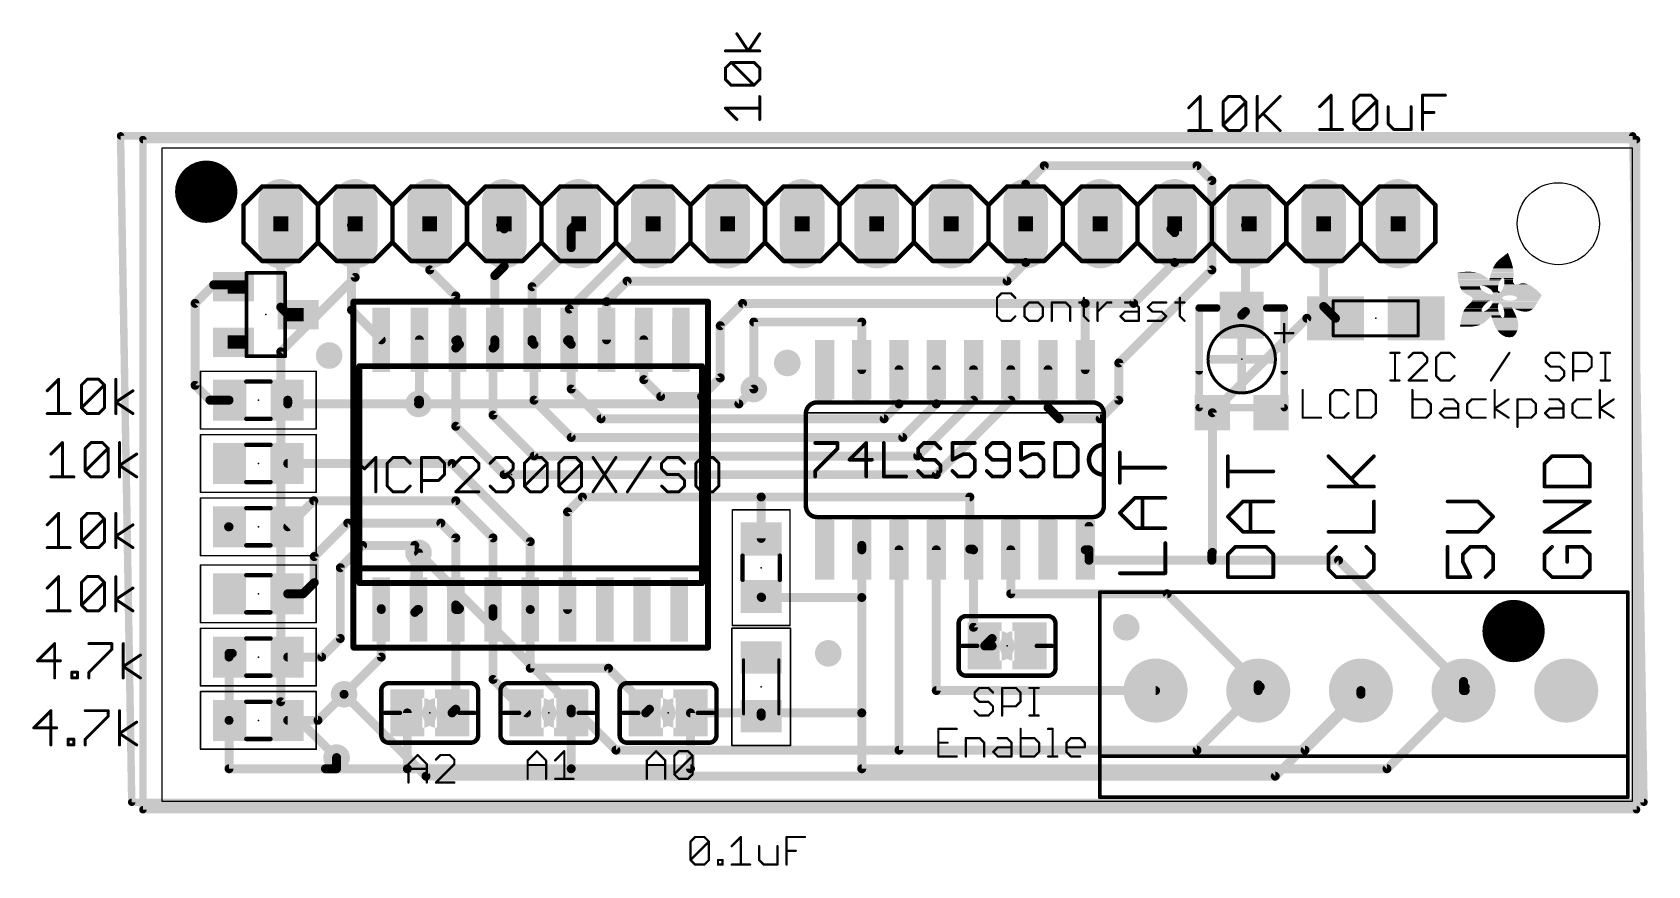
# Model space of a CAD drawing. Extents: x -4.4 to 50.7, y -2.2 to 26.3.
import ezdxf

# ---------------------------------------------------------------- set-up
doc = ezdxf.new("R2010")
doc.units = 0
for name, color, linetype in [('1', 12, 'CONTINUOUS'), ('16', 132, 'CONTINUOUS'), ('17', 110, 'CONTINUOUS'), ('18', 110, 'CONTINUOUS'), ('20', 53, 'CONTINUOUS'), ('21', 253, 'CONTINUOUS'), ('23', 53, 'CONTINUOUS'), ('27', 253, 'CONTINUOUS'), ('39', 12, 'CONTINUOUS'), ('41', 12, 'CONTINUOUS'), ('51', 253, 'CONTINUOUS')]:
    doc.layers.add(name, color=color, linetype=linetype)

# ---------------------------------------------------------------- blocks, each defined once
blk = doc.blocks.new('RECT')
blk.add_solid([(-0.5, -0.5), (0.5, -0.5), (-0.5, 0.5), (0.5, 0.5)])
blk = doc.blocks.new('ROUNDP')
at = {"const_width": 0.5}
blk.add_lwpolyline([(0, -0.25, 1), (0, 0.25, 1), (0, -0.25)], format="xyb", dxfattribs=at)
blk = doc.blocks.new('LONGP100')
at = {"const_width": 1}
blk.add_lwpolyline([(-0.5, 0), (0.5, 0)], dxfattribs=at)
at = {"const_width": 0.5}
for points in [[(-0.5, 0.25, 1), (-0.5, -0.25)], [(0.5, -0.25, 1), (0.5, 0.25)]]:
    blk.add_lwpolyline(points, format="xyb", dxfattribs=at)
blk = doc.blocks.new('PIE')
at = {"const_width": 0.5}
blk.add_lwpolyline([(0, -0.25, 1), (0, 0.25, 1), (0, -0.25)], format="xyb", dxfattribs=at)
blk = doc.blocks.new('ROUNDV')
at = {"const_width": 0.5}
blk.add_lwpolyline([(0, -0.25, 1), (0, 0.25, 1), (0, -0.25)], format="xyb", dxfattribs=at)

msp = doc.modelspace()

# ---------------------------------------------------------------- linework, layer by layer
at = {"layer": '1'}
for points, const_width in [([(-1.397, 22.733), (-1.016, 0)], 0.254), ([(50.165, 22.733), (-1.397, 22.733)], 0.254), ([(50.546, 0), (50.165, 22.733)], 0.254), ([(29.464, 21.082), (30.099, 21.717)], 0.3048), ([(30.099, 21.717), (35.306, 21.717)], 0.3048), ([(35.306, 21.717), (35.814, 21.209)], 0.3048), ([(29.464, 19.7358), (29.464, 21.082)], 0.3048), ([(35.814, 21.209), (35.814, 18.161)], 0.3048), ([(4.064, 16.891), (4.064, 19.7358)], 0.3048), ([(6.5532, 19.685), (6.477, 19.685)], 0.3048), ([(6.477, 19.685), (6.477, 16.792)], 0.3048), ([(6.604, 19.7358), (6.5532, 19.685)], 0.3048), ([(9.144, 18.161), (9.144, 19.7358)], 0.3048), ([(11.557, 19.685), (11.6078, 19.7358)], 0.3048), ([(11.684, 19.558), (11.557, 19.685)], 0.3048), ([(11.6078, 19.7358), (11.684, 19.7358)], 0.3048), ([(13.903, 16.824), (16.764, 19.685)], 0.3048), ([(13.97, 19.558), (14.1478, 19.7358)], 0.3048), ([(14.1478, 19.7358), (14.224, 19.7358)], 0.3048), ([(16.764, 19.685), (16.764, 19.7358)], 0.3048), ([(29.464, 18.415), (29.464, 19.7358)], 0.3048), ([(34.417, 19.558), (34.544, 19.685)], 0.3048), ([(34.544, 19.685), (34.544, 19.7358)], 0.3048), ([(36.957, 19.685), (37.0332, 19.685)], 0.3048), ([(36.957, 16.74), (36.957, 19.685)], 0.3048), ([(37.0332, 19.685), (37.084, 19.7358)], 0.3048), ([(39.624, 16.913), (39.624, 19.7358)], 0.3048), ([(11.684, 18.288), (11.684, 19.558)], 0.3048), ([(13.97, 18.923), (13.97, 19.558)], 0.3048), ([(34.544, 19.431), (34.417, 19.558)], 0.3048), ([(34.544, 18.415), (34.544, 19.431)], 0.3048), ([(12.633, 17.586), (13.97, 18.923)], 0.3048), ([(10.033, 17.272), (9.144, 18.161)], 0.3048), ([(11.363, 17.967), (11.684, 18.288)], 0.3048), ([(28.829, 17.78), (29.464, 18.415)], 0.3048), ([(35.814, 18.161), (32.639, 14.986)], 0.3048), ([(33.147, 17.018), (34.544, 18.415)], 0.3048), ([(1.143, 17.018), (1.778, 17.653)], 0.3048), ([(1.778, 17.653), (2.413, 17.653)], 0.3048), ([(2.413, 17.653), (2.456, 17.61)], 0.3048), ([(2.456, 17.61), (2.456, 17.587)], 0.3048), ([(11.363, 15.776), (11.363, 17.967)], 0.3048), ([(12.633, 15.776), (12.633, 17.586)], 0.3048), ([(15.173, 17.078), (15.875, 17.78)], 0.3048), ([(15.875, 17.78), (28.829, 17.78)], 0.3048), ([(1.143, 14.224), (1.143, 17.018)], 0.3048), ([(10.033, 15.748), (10.033, 17.272)], 0.3048), ([(15.173, 15.776), (15.173, 17.078)], 0.3048), ([(19.05, 16.256), (19.812, 17.018)], 0.3048), ([(19.812, 17.018), (31.496, 17.018)], 0.3048), ([(31.496, 17.018), (33.147, 17.018)], 0.3048), ([(31.496, 17.018), (31.496, 14.7574)], 0.3048), ([(4.318, 16.637), (4.064, 16.891)], 0.3048), ([(4.656, 16.637), (4.318, 16.637)], 0.3048), ([(6.477, 16.792), (7.493, 15.776)], 0.3048), ([(13.903, 15.776), (13.903, 16.824)], 0.3048), ([(20.193, 16.383), (23.876, 16.383)], 0.3048), ([(20.193, 14.097), (20.193, 16.383)], 0.3048), ([(23.876, 16.383), (23.876, 14.7574)], 0.3048), ([(35.83, 13.288), (39.052, 16.51)], 0.3048), ([(36.83, 16.613), (36.957, 16.74)], 0.3048), ([(39.052, 16.51), (40.027, 16.51)], 0.3048), ([(40.027, 16.51), (39.624, 16.913)], 0.3048), ([(19.05, 14.478), (19.05, 16.256)], 0.3048), ([(8.793, 13.619), (8.793, 15.776)], 0.3048), ([(10.093, 15.688), (10.033, 15.748)], 0.3048), ([(10.033, 15.494), (10.093, 15.554)], 0.3048), ([(10.033, 12.827), (10.033, 15.494)], 0.3048), ([(10.093, 15.776), (10.093, 15.688)], 0.3048), ([(10.093, 15.554), (10.093, 15.776)], 0.3048), ([(10.093, 15.688), (10.16, 15.621)], 0.3048), ([(11.303, 15.494), (11.363, 15.554)], 0.3048), ([(11.303, 13.208), (11.303, 15.494)], 0.3048), ([(11.363, 15.554), (11.363, 15.776)], 0.3048), ([(12.633, 15.688), (12.633, 15.776)], 0.3048), ([(12.7, 15.621), (12.633, 15.688)], 0.3048), ([(12.7, 13.716), (12.7, 15.621)], 0.3048), ([(13.843, 15.748), (13.871, 15.776)], 0.3048), ([(13.97, 15.621), (13.843, 15.748)], 0.3048), ([(13.871, 15.776), (13.903, 15.776)], 0.3048), ([(13.97, 14.097), (13.97, 15.621)], 0.3048), ([(16.443, 14.418), (16.443, 15.776)], 0.3048), ([(25.146, 13.589), (25.146, 14.7574)], 0.3048), ([(26.416, 13.589), (26.416, 14.7574)], 0.3048), ([(27.686, 13.716), (27.686, 14.7574)], 0.3048), ([(28.956, 13.716), (28.956, 14.7574)], 0.3048), ([(30.226, 13.462), (30.226, 14.7574)], 0.3048), ([(32.639, 14.986), (32.639, 13.716)], 0.3048), ([(1.651, 13.716), (1.143, 14.224)], 0.3048), ([(17.018, 13.843), (16.443, 14.418)], 0.3048), ([(18.415, 13.843), (19.05, 14.478)], 0.3048), ([(2.302, 13.716), (1.651, 13.716)], 0.3048), ([(4.302, 13.716), (4.302, 13.589)], 0.3048), ([(8.793, 13.716), (8.763, 13.716)], 0.3048), ([(8.763, 13.589), (8.793, 13.619)], 0.3048), ([(8.793, 13.589), (8.793, 13.716)], 0.3048), ([(13.97, 12.446), (12.7, 13.716)], 0.3048), ([(14.986, 13.081), (13.97, 14.097)], 0.3048), ([(17.018, 13.843), (18.415, 13.843)], 0.3048), ([(25.781, 11.811), (27.686, 13.716)], 0.3048), ([(26.416, 11.176), (28.956, 13.716)], 0.3048), ([(32.639, 13.716), (32.004, 13.081)], 0.3048), ([(4.302, 13.589), (8.763, 13.589)], 0.3048), ([(8.763, 13.589), (8.793, 13.589)], 0.3048), ([(12.7, 11.811), (11.303, 13.208)], 0.3048), ([(14.986, 13.081), (24.638, 13.081)], 0.3048), ([(24.638, 13.081), (25.146, 13.589)], 0.3048), ([(25.273, 12.446), (26.416, 13.589)], 0.3048), ([(30.607, 13.081), (30.226, 13.462)], 0.3048), ([(32.004, 13.081), (30.607, 13.081)], 0.3048), ([(35.83, 8.525), (35.83, 13.288)], 0.3048), ([(11.684, 11.176), (10.033, 12.827)], 0.3048), ([(13.97, 12.446), (25.273, 12.446)], 0.3048), ([(4.302, 11.557), (9.906, 11.557)], 0.3048), ([(9.906, 11.557), (12.573, 8.89)], 0.3048), ([(12.7, 11.811), (25.781, 11.811)], 0.3048), ([(11.684, 11.176), (26.416, 11.176)], 0.3048), ([(13.843, 9.906), (14.351, 10.414)], 0.3048), ([(14.351, 10.414), (20.447, 10.414)], 0.3048), ([(20.447, 10.414), (27.559, 10.414)], 0.3048), ([(20.447, 10.414), (20.447, 9.001)], 0.3048), ([(27.559, 10.414), (27.559, 8.636)], 0.3048), ([(4.302, 9.398), (5.191, 10.287)], 0.3048), ([(5.191, 10.287), (10.033, 10.287)], 0.3048), ([(10.033, 10.287), (11.303, 9.017)], 0.3048), ([(13.843, 6.576), (13.843, 9.906)], 0.3048), ([(2.302, 9.398), (2.286, 9.398)], 0.3048), ([(5.207, 8.382), (6.35, 9.525)], 0.3048), ([(6.35, 9.525), (9.525, 9.525)], 0.3048), ([(9.525, 9.525), (10.033, 9.017)], 0.3048), ([(31.623, 8.6106), (31.623, 9.414)], 0.3048), ([(6.096, 8.001), (6.858, 8.763)], 0.3048), ([(6.858, 8.763), (8.636, 8.763)], 0.3048), ([(8.636, 8.763), (8.636, 6.477)], 0.3048), ([(10.033, 9.017), (10.033, 6.731)], 0.3048), ([(11.303, 9.017), (11.303, 6.35)], 0.3048), ([(12.573, 8.89), (12.573, 6.576)], 0.3048), ([(23.876, 8.6106), (23.876, 8.763)], 0.3048), ([(5.207, 7.493), (5.207, 8.382)], 0.3048), ([(8.763, 6.576), (8.763, 8.509)], 0.3048), ([(23.876, 6.985), (23.876, 8.6106)], 0.3048), ([(25.146, 1.778), (25.146, 8.6106)], 0.3048), ([(26.416, 3.81), (26.416, 8.6106)], 0.3048), ([(27.559, 8.636), (27.6606, 8.636)], 0.3048), ([(27.6606, 8.636), (27.686, 8.6106)], 0.3048), ([(27.686, 8.6106), (27.686, 5.969)], 0.3048), ([(28.956, 7.112), (28.956, 8.6106)], 0.3048), ([(31.623, 8.6106), (31.496, 8.6106)], 0.3048), ([(31.623, 8.255), (31.623, 8.6106)], 0.3048), ([(35.814, 8.255), (31.623, 8.255)], 0.3048), ([(35.814, 8.509), (35.83, 8.525)], 0.3048), ([(35.814, 8.255), (35.814, 8.509)], 0.3048), ([(40.132, 8.255), (35.814, 8.255)], 0.3048), ([(44.45, 3.937), (40.132, 8.255)], 0.3048), ([(6.096, 5.588), (6.096, 8.001)], 0.3048), ([(4.302, 7.112), (4.826, 7.112)], 0.3048), ([(4.826, 7.112), (5.207, 7.493)], 0.3048), ([(34.29, 7.112), (28.956, 7.112)], 0.3048), ([(37.394, 4.008), (34.29, 7.112)], 0.3048), ([(7.493, 6.576), (7.493, 6.604)], 0.3048), ([(7.493, 4.953), (7.493, 6.576)], 0.3048), ([(8.636, 6.477), (8.735, 6.576)], 0.3048), ([(8.735, 6.576), (8.763, 6.576)], 0.3048), ([(10.033, 6.731), (10.16, 6.604)], 0.3048), ([(10.033, 6.731), (10.033, 6.576)], 0.3048), ([(10.033, 6.731), (10.033, 3.175)], 0.3048), ([(10.033, 6.576), (10.132, 6.576)], 0.3048), ([(10.16, 6.604), (10.132, 6.576)], 0.3048), ([(11.303, 6.576), (11.303, 6.604)], 0.3048), ([(11.303, 6.35), (11.303, 6.576)], 0.3048), ([(12.573, 6.576), (12.573, 4.572)], 0.3048), ([(20.463, 6.985), (20.447, 7.001)], 0.3048), ([(23.876, 6.985), (20.463, 6.985)], 0.3048), ([(23.876, 3.048), (23.876, 6.985)], 0.3048), ([(11.303, 6.35), (11.303, 4.191)], 0.3048), ([(27.686, 5.969), (28.321, 5.334)], 0.3048), ([(5.461, 4.953), (6.096, 5.588)], 0.3048), ([(28.067, 5.334), (28.321, 5.588)], 0.3048), ([(2.302, 5.08), (2.302, 4.953)], 0.3048), ([(2.302, 2.794), (2.302, 5.08)], 0.3048), ([(2.302, 5.08), (2.413, 5.08)], 0.3048), ([(4.302, 4.953), (5.461, 4.953)], 0.3048), ([(6.223, 3.683), (7.493, 4.953)], 0.3048), ([(28.321, 5.334), (28.067, 5.334)], 0.3048), ([(12.573, 4.572), (15.24, 4.572)], 0.3048), ([(15.24, 4.572), (16.637, 3.175)], 0.3048), ([(11.303, 4.191), (12.446, 3.048)], 0.3048), ([(26.416, 3.81), (33.894, 3.81)], 0.3048), ([(37.394, 3.81), (37.394, 4.008)], 0.3048), ([(40.894, 3.81), (40.894, 3.683)], 0.3048), ([(41.783, 1.143), (44.45, 3.81)], 0.3048), ([(44.394, 3.81), (44.394, 4.12)], 0.3048), ([(44.394, 3.881), (44.45, 3.937)], 0.3048), ([(44.394, 3.81), (44.394, 3.881)], 0.3048), ([(44.45, 3.81), (44.394, 3.81)], 0.3048), ([(5.334, 2.794), (6.223, 3.683)], 0.3048), ([(10.033, 3.175), (9.906, 3.048)], 0.3048), ([(13.97, 3.048), (13.97, 3.175)], 0.3048), ([(16.637, 3.175), (16.51, 3.048)], 0.3048), ([(40.894, 3.683), (38.989, 1.778)], 0.3048), ([(2.302, 1.143), (2.302, 2.794)], 0.3048), ([(4.302, 2.794), (5.334, 2.794)], 0.3048), ([(8.382, 1.143), (8.382, 3.048)], 0.3048), ([(13.97, 1.143), (13.97, 3.048)], 0.3048), ([(18.034, 1.143), (18.034, 3.048)], 0.3048), ([(18.034, 3.048), (20.447, 3.048)], 0.3048), ([(20.447, 3.048), (20.447, 2.937)], 0.3048), ([(20.447, 3.048), (23.876, 3.048)], 0.3048), ([(23.876, 3.048), (23.876, 1.143)], 0.3048), ([(5.969, 1.143), (5.969, 1.524)], 0.3048), ([(38.989, 1.778), (25.146, 1.778)], 0.3048), ([(2.302, 1.143), (5.588, 1.143)], 0.3048), ([(5.588, 1.143), (8.382, 1.143)], 0.3048), ([(5.588, 1.143), (5.969, 1.143)], 0.3048), ([(8.382, 1.143), (13.97, 1.143)], 0.3048), ([(13.97, 1.143), (18.034, 1.143)], 0.3048), ([(23.876, 1.143), (41.783, 1.143)], 0.3048), ([(-1.016, 0), (50.546, 0)], 0.254)]:
    msp.add_lwpolyline(points, dxfattribs=dict(at, const_width=const_width))
for points, const_width in [([(-1.3335, 22.7341, 1), (-1.4605, 22.7319)], 0.127), ([(-1.397, 22.7965, 1), (-1.397, 22.6695)], 0.127), ([(50.2285, 22.7341, 1), (50.1015, 22.7319)], 0.127), ([(50.165, 22.6695, 1), (50.165, 22.7965)], 0.127), ([(30.099, 21.7932, 1), (30.099, 21.6408)], 0.1524), ([(30.1529, 21.6631, 1), (30.0451, 21.7709)], 0.1524), ([(35.3599, 21.7709, 1), (35.2521, 21.6631)], 0.1524), ([(35.306, 21.6408, 1), (35.306, 21.7932)], 0.1524), ([(29.5402, 21.082, 1), (29.3878, 21.082)], 0.1524), ([(29.4101, 21.1359, 1), (29.5179, 21.0281)], 0.1524), ([(35.8902, 21.209, 1), (35.7378, 21.209)], 0.1524), ([(35.7601, 21.1551, 1), (35.8679, 21.2629)], 0.1524), ([(4.1402, 19.7358, 1), (3.9878, 19.7358)], 0.1524), ([(6.477, 19.7612, 1), (6.477, 19.6088)], 0.1524), ([(6.5532, 19.685, 1), (6.4008, 19.685)], 0.1524), ([(6.6579, 19.6819, 1), (6.5501, 19.7897)], 0.1524), ([(6.5532, 19.6088, 1), (6.5532, 19.7612)], 0.1524), ([(9.2202, 19.7358, 1), (9.0678, 19.7358)], 0.1524), ([(11.6109, 19.7389, 1), (11.5031, 19.6311)], 0.1524), ([(11.6078, 19.812, 1), (11.6078, 19.6596)], 0.1524), ([(11.6617, 19.6819, 1), (11.5539, 19.7897)], 0.1524), ([(11.684, 19.6596, 1), (11.684, 19.812)], 0.1524), ([(14.1478, 19.812, 1), (14.1478, 19.6596)], 0.1524), ([(14.2017, 19.6819, 1), (14.0939, 19.7897)], 0.1524), ([(14.224, 19.6596, 1), (14.224, 19.812)], 0.1524), ([(16.8402, 19.7358, 1), (16.6878, 19.7358)], 0.1524), ([(16.8179, 19.6311, 1), (16.7101, 19.7389)], 0.1524), ([(29.5402, 19.7358, 1), (29.3878, 19.7358)], 0.1524), ([(34.6202, 19.7358, 1), (34.4678, 19.7358)], 0.1524), ([(34.5979, 19.6311, 1), (34.4901, 19.7389)], 0.1524), ([(36.957, 19.7612, 1), (36.957, 19.6088)], 0.1524), ([(37.0332, 19.685, 1), (36.8808, 19.685)], 0.1524), ([(37.1379, 19.6819, 1), (37.0301, 19.7897)], 0.1524), ([(37.0332, 19.6088, 1), (37.0332, 19.7612)], 0.1524), ([(39.7002, 19.7358, 1), (39.5478, 19.7358)], 0.1524), ([(6.4993, 19.7389, 1), (6.6071, 19.6311)], 0.1524), ([(11.5031, 19.7389, 1), (11.6109, 19.6311)], 0.1524), ([(11.7602, 19.558, 1), (11.6078, 19.558)], 0.1524), ([(11.6301, 19.5041, 1), (11.7379, 19.6119)], 0.1524), ([(14.0462, 19.558, 1), (13.8938, 19.558)], 0.1524), ([(13.9161, 19.6119, 1), (14.0239, 19.5041)], 0.1524), ([(16.6878, 19.685, 1), (16.8402, 19.685)], 0.1524), ([(29.3878, 19.7358, 1), (29.5402, 19.7358)], 0.1524), ([(34.4709, 19.6119, 1), (34.3631, 19.5041)], 0.1524), ([(34.3631, 19.6119, 1), (34.4709, 19.5041)], 0.1524), ([(34.4678, 19.685, 1), (34.6202, 19.685)], 0.1524), ([(34.6202, 19.431, 1), (34.4678, 19.431)], 0.1524), ([(34.4901, 19.3771, 1), (34.5979, 19.4849)], 0.1524), ([(36.9793, 19.7389, 1), (37.0871, 19.6311)], 0.1524), ([(13.8938, 18.923, 1), (14.0462, 18.923)], 0.1524), ([(14.0239, 18.8691, 1), (13.9161, 18.9769)], 0.1524), ([(9.1979, 18.2149, 1), (9.0901, 18.1071)], 0.1524), ([(9.0678, 18.161, 1), (9.2202, 18.161)], 0.1524), ([(11.6078, 18.288, 1), (11.7602, 18.288)], 0.1524), ([(11.7379, 18.2341, 1), (11.6301, 18.3419)], 0.1524), ([(29.3878, 18.415, 1), (29.5402, 18.415)], 0.1524), ([(29.5179, 18.3611, 1), (29.4101, 18.4689)], 0.1524), ([(34.4678, 18.415, 1), (34.6202, 18.415)], 0.1524), ([(34.5979, 18.3611, 1), (34.4901, 18.4689)], 0.1524), ([(35.7378, 18.161, 1), (35.8902, 18.161)], 0.1524), ([(35.8679, 18.1071, 1), (35.7601, 18.2149)], 0.1524), ([(1.778, 17.7292, 1), (1.778, 17.5768)], 0.1524), ([(1.8319, 17.5991, 1), (1.7241, 17.7069)], 0.1524), ([(2.4669, 17.7069, 1), (2.3591, 17.5991)], 0.1524), ([(2.5322, 17.61, 1), (2.3798, 17.61)], 0.1524), ([(2.3798, 17.587, 1), (2.5322, 17.587)], 0.1524), ([(2.4021, 17.5561, 1), (2.5099, 17.6639)], 0.1524), ([(2.413, 17.5768, 1), (2.413, 17.7292)], 0.1524), ([(11.4392, 17.967, 1), (11.2868, 17.967)], 0.1524), ([(11.3091, 18.0209, 1), (11.4169, 17.9131)], 0.1524), ([(12.7092, 17.586, 1), (12.5568, 17.586)], 0.1524), ([(12.5791, 17.6399, 1), (12.6869, 17.5321)], 0.1524), ([(15.875, 17.8562, 1), (15.875, 17.7038)], 0.1524), ([(15.9289, 17.7261, 1), (15.8211, 17.8339)], 0.1524), ([(28.7751, 17.8339, 1), (28.8829, 17.7261)], 0.1524), ([(28.829, 17.7038, 1), (28.829, 17.8562)], 0.1524), ([(1.2192, 17.018, 1), (1.0668, 17.018)], 0.1524), ([(1.0891, 17.0719, 1), (1.1969, 16.9641)], 0.1524), ([(10.1092, 17.272, 1), (9.9568, 17.272)], 0.1524), ([(9.9791, 17.2181, 1), (10.0869, 17.3259)], 0.1524), ([(15.2492, 17.078, 1), (15.0968, 17.078)], 0.1524), ([(15.1191, 17.1319, 1), (15.2269, 17.0241)], 0.1524), ([(19.812, 17.0942, 1), (19.812, 16.9418)], 0.1524), ([(19.8659, 16.9641, 1), (19.7581, 17.0719)], 0.1524), ([(31.496, 17.0942, 1), (31.496, 16.9418)], 0.1524), ([(31.5722, 17.018, 1), (31.4198, 17.018)], 0.1524), ([(31.496, 16.9418, 1), (31.496, 17.0942)], 0.1524), ([(33.0931, 17.0719, 1), (33.2009, 16.9641)], 0.1524), ([(33.147, 16.9418, 1), (33.147, 17.0942)], 0.1524), ([(4.1179, 16.9449, 1), (4.0101, 16.8371)], 0.1524), ([(3.9878, 16.891, 1), (4.1402, 16.891)], 0.1524), ([(4.318, 16.7132, 1), (4.318, 16.5608)], 0.1524), ([(4.2641, 16.5831, 1), (4.3719, 16.6909)], 0.1524), ([(4.656, 16.5608, 1), (4.656, 16.7132)], 0.1524), ([(6.5309, 16.8459, 1), (6.4231, 16.7381)], 0.1524), ([(6.4008, 16.792, 1), (6.5532, 16.792)], 0.1524), ([(13.9792, 16.824, 1), (13.8268, 16.824)], 0.1524), ([(13.8491, 16.8779, 1), (13.9569, 16.7701)], 0.1524), ([(20.193, 16.4592, 1), (20.193, 16.3068)], 0.1524), ([(20.2692, 16.383, 1), (20.1168, 16.383)], 0.1524), ([(23.9522, 16.383, 1), (23.7998, 16.383)], 0.1524), ([(23.876, 16.3068, 1), (23.876, 16.4592)], 0.1524), ([(36.7761, 16.6669, 1), (36.8839, 16.5591)], 0.1524), ([(36.8808, 16.74, 1), (37.0332, 16.74)], 0.1524), ([(37.0109, 16.6861, 1), (36.9031, 16.7939)], 0.1524), ([(39.052, 16.5862, 1), (39.052, 16.4338)], 0.1524), ([(39.1059, 16.4561, 1), (38.9981, 16.5639)], 0.1524), ([(39.6779, 16.9669, 1), (39.5701, 16.8591)], 0.1524), ([(39.5478, 16.913, 1), (39.7002, 16.913)], 0.1524), ([(39.9731, 16.4561, 1), (40.0809, 16.5639)], 0.1524), ([(40.027, 16.4338, 1), (40.027, 16.5862)], 0.1524), ([(19.1262, 16.256, 1), (18.9738, 16.256)], 0.1524), ([(18.9961, 16.3099, 1), (19.1039, 16.2021)], 0.1524), ([(7.4391, 15.7221, 1), (7.5469, 15.8299)], 0.1524), ([(8.8692, 15.776, 1), (8.7168, 15.776)], 0.1524), ([(10.0869, 15.8019, 1), (9.9791, 15.6941)], 0.1524), ([(9.9568, 15.748, 1), (10.1092, 15.748)], 0.1524), ([(10.1092, 15.494, 1), (9.9568, 15.494)], 0.1524), ([(9.9791, 15.5479, 1), (10.0869, 15.4401)], 0.1524), ([(10.1692, 15.776, 1), (10.0168, 15.776)], 0.1524), ([(10.1692, 15.776, 1), (10.0168, 15.776)], 0.1524), ([(10.1469, 15.7419, 1), (10.0391, 15.6341)], 0.1524), ([(10.0168, 15.688, 1), (10.1692, 15.688)], 0.1524), ([(10.0168, 15.554, 1), (10.1692, 15.554)], 0.1524), ([(10.0391, 15.6341, 1), (10.1469, 15.7419)], 0.1524), ([(10.1469, 15.5001, 1), (10.0391, 15.6079)], 0.1524), ([(10.1061, 15.5671, 1), (10.2139, 15.6749)], 0.1524), ([(11.3792, 15.494, 1), (11.2268, 15.494)], 0.1524), ([(11.2491, 15.5479, 1), (11.3569, 15.4401)], 0.1524), ([(11.4392, 15.776, 1), (11.2868, 15.776)], 0.1524), ([(11.2868, 15.776, 1), (11.4392, 15.776)], 0.1524), ([(11.2868, 15.554, 1), (11.4392, 15.554)], 0.1524), ([(11.4169, 15.5001, 1), (11.3091, 15.6079)], 0.1524), ([(12.7092, 15.776, 1), (12.5568, 15.776)], 0.1524), ([(12.5568, 15.776, 1), (12.7092, 15.776)], 0.1524), ([(12.6869, 15.7419, 1), (12.5791, 15.6341)], 0.1524), ([(12.5568, 15.688, 1), (12.7092, 15.688)], 0.1524), ([(12.7762, 15.621, 1), (12.6238, 15.621)], 0.1524), ([(12.6461, 15.5671, 1), (12.7539, 15.6749)], 0.1524), ([(13.8969, 15.8019, 1), (13.7891, 15.6941)], 0.1524), ([(13.7891, 15.8019, 1), (13.8969, 15.6941)], 0.1524), ([(13.871, 15.8522, 1), (13.871, 15.6998)], 0.1524), ([(13.9249, 15.7221, 1), (13.8171, 15.8299)], 0.1524), ([(13.8268, 15.776, 1), (13.9792, 15.776)], 0.1524), ([(14.0462, 15.621, 1), (13.8938, 15.621)], 0.1524), ([(13.903, 15.6998, 1), (13.903, 15.8522)], 0.1524), ([(13.9161, 15.5671, 1), (14.0239, 15.6749)], 0.1524), ([(15.0968, 15.776, 1), (15.2492, 15.776)], 0.1524), ([(16.5192, 15.776, 1), (16.3668, 15.776)], 0.1524), ([(25.2222, 14.7574, 1), (25.0698, 14.7574)], 0.1524), ([(26.4922, 14.7574, 1), (26.3398, 14.7574)], 0.1524), ([(27.7622, 14.7574, 1), (27.6098, 14.7574)], 0.1524), ([(29.0322, 14.7574, 1), (28.8798, 14.7574)], 0.1524), ([(30.3022, 14.7574, 1), (30.1498, 14.7574)], 0.1524), ([(32.7152, 14.986, 1), (32.5628, 14.986)], 0.1524), ([(32.5851, 15.0399, 1), (32.6929, 14.9321)], 0.1524), ([(1.1969, 14.2779, 1), (1.0891, 14.1701)], 0.1524), ([(16.4969, 14.4719, 1), (16.3891, 14.3641)], 0.1524), ([(16.3668, 14.418, 1), (16.5192, 14.418)], 0.1524), ([(18.9738, 14.478, 1), (19.1262, 14.478)], 0.1524), ([(19.1039, 14.4241, 1), (18.9961, 14.5319)], 0.1524), ([(23.7998, 14.7574, 1), (23.9522, 14.7574)], 0.1524), ([(31.4198, 14.7574, 1), (31.5722, 14.7574)], 0.1524), ([(1.0668, 14.224, 1), (1.2192, 14.224)], 0.1524), ([(1.651, 13.7922, 1), (1.651, 13.6398)], 0.1524), ([(1.5971, 13.6621, 1), (1.7049, 13.7699)], 0.1524), ([(2.302, 13.6398, 1), (2.302, 13.7922)], 0.1524), ([(4.3782, 13.716, 1), (4.2258, 13.716)], 0.1524), ([(8.763, 13.7922, 1), (8.763, 13.6398)], 0.1524), ([(8.8692, 13.716, 1), (8.7168, 13.716)], 0.1524), ([(8.8469, 13.5651, 1), (8.7391, 13.6729)], 0.1524), ([(8.793, 13.6398, 1), (8.793, 13.7922)], 0.1524), ([(12.7539, 13.7699, 1), (12.6461, 13.6621)], 0.1524), ([(12.6238, 13.716, 1), (12.7762, 13.716)], 0.1524), ([(14.0239, 14.1509, 1), (13.9161, 14.0431)], 0.1524), ([(13.8938, 14.097, 1), (14.0462, 14.097)], 0.1524), ([(17.018, 13.9192, 1), (17.018, 13.7668)], 0.1524), ([(16.9641, 13.7891, 1), (17.0719, 13.8969)], 0.1524), ([(18.3611, 13.8969, 1), (18.4689, 13.7891)], 0.1524), ([(18.415, 13.7668, 1), (18.415, 13.9192)], 0.1524), ([(20.1168, 14.097, 1), (20.2692, 14.097)], 0.1524), ([(27.6098, 13.716, 1), (27.7622, 13.716)], 0.1524), ([(27.7399, 13.6621, 1), (27.6321, 13.7699)], 0.1524), ([(28.8798, 13.716, 1), (29.0322, 13.716)], 0.1524), ([(29.0099, 13.6621, 1), (28.9021, 13.7699)], 0.1524), ([(32.5628, 13.716, 1), (32.7152, 13.716)], 0.1524), ([(32.6929, 13.6621, 1), (32.5851, 13.7699)], 0.1524), ([(4.302, 13.6652, 1), (4.302, 13.5128)], 0.1524), ([(4.2258, 13.589, 1), (4.3782, 13.589)], 0.1524), ([(8.763, 13.6652, 1), (8.763, 13.5128)], 0.1524), ([(8.7091, 13.6429, 1), (8.8169, 13.5351)], 0.1524), ([(8.7168, 13.619, 1), (8.8692, 13.619)], 0.1524), ([(8.7168, 13.589, 1), (8.8692, 13.589)], 0.1524), ([(8.763, 13.5128, 1), (8.763, 13.6652)], 0.1524), ([(8.793, 13.5128, 1), (8.793, 13.6652)], 0.1524), ([(11.3569, 13.2619, 1), (11.2491, 13.1541)], 0.1524), ([(11.2268, 13.208, 1), (11.3792, 13.208)], 0.1524), ([(14.986, 13.1572, 1), (14.986, 13.0048)], 0.1524), ([(24.638, 13.0048, 1), (24.638, 13.1572)], 0.1524), ([(25.0698, 13.589, 1), (25.2222, 13.589)], 0.1524), ([(25.1999, 13.5351, 1), (25.0921, 13.6429)], 0.1524), ([(26.3398, 13.589, 1), (26.4922, 13.589)], 0.1524), ([(26.4699, 13.5351, 1), (26.3621, 13.6429)], 0.1524), ([(30.2799, 13.5159, 1), (30.1721, 13.4081)], 0.1524), ([(30.1498, 13.462, 1), (30.3022, 13.462)], 0.1524), ([(30.607, 13.1572, 1), (30.607, 13.0048)], 0.1524), ([(32.004, 13.0048, 1), (32.004, 13.1572)], 0.1524), ([(35.9062, 13.288, 1), (35.7538, 13.288)], 0.1524), ([(35.7761, 13.3419, 1), (35.8839, 13.2341)], 0.1524), ([(10.0869, 12.8809, 1), (9.9791, 12.7731)], 0.1524), ([(9.9568, 12.827, 1), (10.1092, 12.827)], 0.1524), ([(14.9321, 13.0271, 1), (15.0399, 13.1349)], 0.1524), ([(24.5841, 13.1349, 1), (24.6919, 13.0271)], 0.1524), ([(30.5531, 13.0271, 1), (30.6609, 13.1349)], 0.1524), ([(31.9501, 13.1349, 1), (32.0579, 13.0271)], 0.1524), ([(13.97, 12.5222, 1), (13.97, 12.3698)], 0.1524), ([(13.9161, 12.3921, 1), (14.0239, 12.4999)], 0.1524), ([(25.2191, 12.4999, 1), (25.3269, 12.3921)], 0.1524), ([(25.273, 12.3698, 1), (25.273, 12.5222)], 0.1524), ([(4.302, 11.6332, 1), (4.302, 11.4808)], 0.1524), ([(9.9599, 11.6109, 1), (9.8521, 11.5031)], 0.1524), ([(9.906, 11.4808, 1), (9.906, 11.6332)], 0.1524), ([(12.7, 11.8872, 1), (12.7, 11.7348)], 0.1524), ([(12.6461, 11.7571, 1), (12.7539, 11.8649)], 0.1524), ([(25.7271, 11.8649, 1), (25.8349, 11.7571)], 0.1524), ([(25.781, 11.7348, 1), (25.781, 11.8872)], 0.1524), ([(11.684, 11.2522, 1), (11.684, 11.0998)], 0.1524), ([(11.6301, 11.1221, 1), (11.7379, 11.2299)], 0.1524), ([(26.3621, 11.2299, 1), (26.4699, 11.1221)], 0.1524), ([(26.416, 11.0998, 1), (26.416, 11.2522)], 0.1524), ([(14.351, 10.4902, 1), (14.351, 10.3378)], 0.1524), ([(14.4049, 10.3601, 1), (14.2971, 10.4679)], 0.1524), ([(20.447, 10.4902, 1), (20.447, 10.3378)], 0.1524), ([(20.5232, 10.414, 1), (20.3708, 10.414)], 0.1524), ([(20.447, 10.3378, 1), (20.447, 10.4902)], 0.1524), ([(27.6352, 10.414, 1), (27.4828, 10.414)], 0.1524), ([(27.559, 10.3378, 1), (27.559, 10.4902)], 0.1524), ([(5.191, 10.3632, 1), (5.191, 10.2108)], 0.1524), ([(5.2449, 10.2331, 1), (5.1371, 10.3409)], 0.1524), ([(10.0869, 10.3409, 1), (9.9791, 10.2331)], 0.1524), ([(10.033, 10.2108, 1), (10.033, 10.3632)], 0.1524), ([(13.9192, 9.906, 1), (13.7668, 9.906)], 0.1524), ([(13.7891, 9.9599, 1), (13.8969, 9.8521)], 0.1524), ([(2.286, 9.4742, 1), (2.286, 9.3218)], 0.1524), ([(2.302, 9.3218, 1), (2.302, 9.4742)], 0.1524), ([(4.2481, 9.4519, 1), (4.3559, 9.3441)], 0.1524), ([(6.35, 9.6012, 1), (6.35, 9.4488)], 0.1524), ([(6.4039, 9.4711, 1), (6.2961, 9.5789)], 0.1524), ([(9.5789, 9.5789, 1), (9.4711, 9.4711)], 0.1524), ([(9.525, 9.4488, 1), (9.525, 9.6012)], 0.1524), ([(31.6992, 9.414, 1), (31.5468, 9.414)], 0.1524), ([(6.858, 8.8392, 1), (6.858, 8.6868)], 0.1524), ([(6.9119, 8.7091, 1), (6.8041, 8.8169)], 0.1524), ([(8.7122, 8.763, 1), (8.5598, 8.763)], 0.1524), ([(8.636, 8.6868, 1), (8.636, 8.8392)], 0.1524), ([(10.1092, 9.017, 1), (9.9568, 9.017)], 0.1524), ([(9.9791, 8.9631, 1), (10.0869, 9.0709)], 0.1524), ([(11.3792, 9.017, 1), (11.2268, 9.017)], 0.1524), ([(11.2491, 8.9631, 1), (11.3569, 9.0709)], 0.1524), ([(12.6492, 8.89, 1), (12.4968, 8.89)], 0.1524), ([(12.5191, 8.8361, 1), (12.6269, 8.9439)], 0.1524), ([(20.3708, 9.001, 1), (20.5232, 9.001)], 0.1524), ([(23.9522, 8.763, 1), (23.7998, 8.763)], 0.1524), ([(5.2832, 8.382, 1), (5.1308, 8.382)], 0.1524), ([(5.1531, 8.4359, 1), (5.2609, 8.3281)], 0.1524), ([(8.8392, 8.509, 1), (8.6868, 8.509)], 0.1524), ([(23.9522, 8.6106, 1), (23.7998, 8.6106)], 0.1524), ([(23.7998, 8.6106, 1), (23.9522, 8.6106)], 0.1524), ([(25.2222, 8.6106, 1), (25.0698, 8.6106)], 0.1524), ([(26.4922, 8.6106, 1), (26.3398, 8.6106)], 0.1524), ([(27.559, 8.7122, 1), (27.559, 8.5598)], 0.1524), ([(27.4828, 8.636, 1), (27.6352, 8.636)], 0.1524), ([(27.7145, 8.6899, 1), (27.6067, 8.5821)], 0.1524), ([(27.7622, 8.6106, 1), (27.6098, 8.6106)], 0.1524), ([(27.6321, 8.5567, 1), (27.7399, 8.6645)], 0.1524), ([(27.6606, 8.5598, 1), (27.6606, 8.7122)], 0.1524), ([(29.0322, 8.6106, 1), (28.8798, 8.6106)], 0.1524), ([(31.496, 8.6868, 1), (31.496, 8.5344)], 0.1524), ([(31.6992, 8.6106, 1), (31.5468, 8.6106)], 0.1524), ([(31.5468, 8.6106, 1), (31.6992, 8.6106)], 0.1524), ([(31.623, 8.3312, 1), (31.623, 8.1788)], 0.1524), ([(31.5468, 8.255, 1), (31.6992, 8.255)], 0.1524), ([(31.623, 8.5344, 1), (31.623, 8.6868)], 0.1524), ([(35.8902, 8.509, 1), (35.7378, 8.509)], 0.1524), ([(35.7601, 8.5629, 1), (35.8679, 8.4551)], 0.1524), ([(35.814, 8.3312, 1), (35.814, 8.1788)], 0.1524), ([(35.7378, 8.255, 1), (35.8902, 8.255)], 0.1524), ([(35.7538, 8.525, 1), (35.9062, 8.525)], 0.1524), ([(35.8839, 8.4711, 1), (35.7761, 8.5789)], 0.1524), ([(35.814, 8.1788, 1), (35.814, 8.3312)], 0.1524), ([(40.1859, 8.3089, 1), (40.0781, 8.2011)], 0.1524), ([(40.132, 8.1788, 1), (40.132, 8.3312)], 0.1524), ([(6.1722, 8.001, 1), (6.0198, 8.001)], 0.1524), ([(6.0421, 8.0549, 1), (6.1499, 7.9471)], 0.1524), ([(4.302, 7.1882, 1), (4.302, 7.0358)], 0.1524), ([(4.7721, 7.1659, 1), (4.8799, 7.0581)], 0.1524), ([(4.826, 7.0358, 1), (4.826, 7.1882)], 0.1524), ([(5.1308, 7.493, 1), (5.2832, 7.493)], 0.1524), ([(5.2609, 7.4391, 1), (5.1531, 7.5469)], 0.1524), ([(28.956, 7.1882, 1), (28.956, 7.0358)], 0.1524), ([(28.8798, 7.112, 1), (29.0322, 7.112)], 0.1524), ([(34.3439, 7.1659, 1), (34.2361, 7.0581)], 0.1524), ([(34.29, 7.0358, 1), (34.29, 7.1882)], 0.1524), ([(7.5692, 6.604, 1), (7.4168, 6.604)], 0.1524), ([(7.5692, 6.576, 1), (7.4168, 6.576)], 0.1524), ([(7.4168, 6.576, 1), (7.5692, 6.576)], 0.1524), ([(8.735, 6.6522, 1), (8.735, 6.4998)], 0.1524), ([(8.7889, 6.5221, 1), (8.6811, 6.6299)], 0.1524), ([(8.6868, 6.576, 1), (8.8392, 6.576)], 0.1524), ([(8.763, 6.4998, 1), (8.763, 6.6522)], 0.1524), ([(10.0869, 6.7849, 1), (9.9791, 6.6771)], 0.1524), ([(10.1092, 6.731, 1), (9.9568, 6.731)], 0.1524), ([(10.1092, 6.731, 1), (9.9568, 6.731)], 0.1524), ([(9.9568, 6.731, 1), (10.1092, 6.731)], 0.1524), ([(10.033, 6.6522, 1), (10.033, 6.4998)], 0.1524), ([(9.9568, 6.576, 1), (10.1092, 6.576)], 0.1524), ([(10.0781, 6.6299, 1), (10.1859, 6.5221)], 0.1524), ([(10.2139, 6.5501, 1), (10.1061, 6.6579)], 0.1524), ([(10.1061, 6.5501, 1), (10.2139, 6.6579)], 0.1524), ([(10.132, 6.4998, 1), (10.132, 6.6522)], 0.1524), ([(11.3792, 6.604, 1), (11.2268, 6.604)], 0.1524), ([(11.3792, 6.576, 1), (11.2268, 6.576)], 0.1524), ([(11.2268, 6.576, 1), (11.3792, 6.576)], 0.1524), ([(12.6492, 6.576, 1), (12.4968, 6.576)], 0.1524), ([(12.4968, 6.576, 1), (12.6492, 6.576)], 0.1524), ([(13.7668, 6.576, 1), (13.9192, 6.576)], 0.1524), ([(20.5009, 7.0549, 1), (20.3931, 6.9471)], 0.1524), ([(20.463, 7.0612, 1), (20.463, 6.9088)], 0.1524), ([(20.4091, 6.9311, 1), (20.5169, 7.0389)], 0.1524), ([(23.9522, 6.985, 1), (23.7998, 6.985)], 0.1524), ([(23.7998, 6.985, 1), (23.9522, 6.985)], 0.1524), ([(23.876, 6.9088, 1), (23.876, 7.0612)], 0.1524), ([(8.5821, 6.5309, 1), (8.6899, 6.4231)], 0.1524), ([(8.5598, 6.477, 1), (8.7122, 6.477)], 0.1524), ([(11.3792, 6.35, 1), (11.2268, 6.35)], 0.1524), ([(11.2268, 6.35, 1), (11.3792, 6.35)], 0.1524), ([(11.2268, 6.35, 1), (11.3792, 6.35)], 0.1524), ([(27.7399, 6.0229, 1), (27.6321, 5.9151)], 0.1524), ([(6.0198, 5.588, 1), (6.1722, 5.588)], 0.1524), ([(6.1499, 5.5341, 1), (6.0421, 5.6419)], 0.1524), ([(27.6098, 5.969, 1), (27.7622, 5.969)], 0.1524), ([(28.3749, 5.5341, 1), (28.2671, 5.6419)], 0.1524), ([(2.3782, 5.08, 1), (2.2258, 5.08)], 0.1524), ([(2.3782, 5.08, 1), (2.2258, 5.08)], 0.1524), ([(2.302, 5.1562, 1), (2.302, 5.0038)], 0.1524), ([(2.2258, 4.953, 1), (2.3782, 4.953)], 0.1524), ([(2.413, 5.0038, 1), (2.413, 5.1562)], 0.1524), ([(4.302, 5.0292, 1), (4.302, 4.8768)], 0.1524), ([(5.4071, 5.0069, 1), (5.5149, 4.8991)], 0.1524), ([(5.461, 4.8768, 1), (5.461, 5.0292)], 0.1524), ([(7.4168, 4.953, 1), (7.5692, 4.953)], 0.1524), ([(7.5469, 4.8991, 1), (7.4391, 5.0069)], 0.1524), ([(28.067, 5.4102, 1), (28.067, 5.2578)], 0.1524), ([(28.0131, 5.3879, 1), (28.1209, 5.2801)], 0.1524), ([(28.2671, 5.2801, 1), (28.3749, 5.3879)], 0.1524), ([(28.321, 5.2578, 1), (28.321, 5.4102)], 0.1524), ([(12.573, 4.6482, 1), (12.573, 4.4958)], 0.1524), ([(12.4968, 4.572, 1), (12.6492, 4.572)], 0.1524), ([(15.2939, 4.6259, 1), (15.1861, 4.5181)], 0.1524), ([(15.24, 4.4958, 1), (15.24, 4.6482)], 0.1524), ([(11.3569, 4.2449, 1), (11.2491, 4.1371)], 0.1524), ([(11.2268, 4.191, 1), (11.3792, 4.191)], 0.1524), ([(26.416, 3.8862, 1), (26.416, 3.7338)], 0.1524), ([(26.3398, 3.81, 1), (26.4922, 3.81)], 0.1524), ([(33.894, 3.7338, 1), (33.894, 3.8862)], 0.1524), ([(37.4702, 4.008, 1), (37.3178, 4.008)], 0.1524), ([(37.3178, 3.81, 1), (37.4702, 3.81)], 0.1524), ([(37.3401, 3.9541, 1), (37.4479, 4.0619)], 0.1524), ([(40.9702, 3.81, 1), (40.8178, 3.81)], 0.1524), ([(44.4702, 4.12, 1), (44.3178, 4.12)], 0.1524), ([(44.4702, 3.881, 1), (44.3178, 3.881)], 0.1524), ([(44.3401, 3.9349, 1), (44.4479, 3.8271)], 0.1524), ([(44.394, 3.8862, 1), (44.394, 3.7338)], 0.1524), ([(44.3178, 3.81, 1), (44.4702, 3.81)], 0.1524), ([(44.3178, 3.81, 1), (44.4702, 3.81)], 0.1524), ([(44.5039, 3.8831, 1), (44.3961, 3.9909)], 0.1524), ([(44.3961, 3.8831, 1), (44.5039, 3.9909)], 0.1524), ([(44.5039, 3.7561, 1), (44.3961, 3.8639)], 0.1524), ([(44.45, 3.7338, 1), (44.45, 3.8862)], 0.1524), ([(6.1691, 3.7369, 1), (6.2769, 3.6291)], 0.1524), ([(6.2769, 3.6291, 1), (6.1691, 3.7369)], 0.1524), ([(10.0869, 3.1211, 1), (9.9791, 3.2289)], 0.1524), ([(14.0462, 3.175, 1), (13.8938, 3.175)], 0.1524), ([(16.6909, 3.1211, 1), (16.5831, 3.2289)], 0.1524), ([(16.5831, 3.1211, 1), (16.6909, 3.2289)], 0.1524), ([(40.8178, 3.683, 1), (40.9702, 3.683)], 0.1524), ([(40.9479, 3.6291, 1), (40.8401, 3.7369)], 0.1524), ([(2.3782, 2.794, 1), (2.2258, 2.794)], 0.1524), ([(2.2258, 2.794, 1), (2.3782, 2.794)], 0.1524), ([(4.302, 2.8702, 1), (4.302, 2.7178)], 0.1524), ([(5.2801, 2.8479, 1), (5.3879, 2.7401)], 0.1524), ([(5.334, 2.7178, 1), (5.334, 2.8702)], 0.1524), ([(8.4582, 3.048, 1), (8.3058, 3.048)], 0.1524), ([(9.8521, 3.1019, 1), (9.9599, 2.9941)], 0.1524), ([(9.9568, 3.175, 1), (10.1092, 3.175)], 0.1524), ([(12.3921, 2.9941, 1), (12.4999, 3.1019)], 0.1524), ([(14.0462, 3.048, 1), (13.8938, 3.048)], 0.1524), ([(13.8938, 3.048, 1), (14.0462, 3.048)], 0.1524), ([(16.4561, 3.1019, 1), (16.5639, 2.9941)], 0.1524), ([(18.1102, 3.048, 1), (17.9578, 3.048)], 0.1524), ([(18.034, 3.1242, 1), (18.034, 2.9718)], 0.1524), ([(20.5232, 3.048, 1), (20.3708, 3.048)], 0.1524), ([(20.447, 3.1242, 1), (20.447, 2.9718)], 0.1524), ([(20.3708, 2.937, 1), (20.5232, 2.937)], 0.1524), ([(20.447, 2.9718, 1), (20.447, 3.1242)], 0.1524), ([(23.9522, 3.048, 1), (23.7998, 3.048)], 0.1524), ([(23.7998, 3.048, 1), (23.9522, 3.048)], 0.1524), ([(23.876, 2.9718, 1), (23.876, 3.1242)], 0.1524), ([(6.0452, 1.524, 1), (5.8928, 1.524)], 0.1524), ([(25.146, 1.8542, 1), (25.146, 1.7018)], 0.1524), ([(25.0698, 1.778, 1), (25.2222, 1.778)], 0.1524), ([(38.9351, 1.8319, 1), (39.0429, 1.7241)], 0.1524), ([(38.989, 1.7018, 1), (38.989, 1.8542)], 0.1524), ([(2.302, 1.2192, 1), (2.302, 1.0668)], 0.1524), ([(2.2258, 1.143, 1), (2.3782, 1.143)], 0.1524), ([(5.588, 1.2192, 1), (5.588, 1.0668)], 0.1524), ([(5.588, 1.2192, 1), (5.588, 1.0668)], 0.1524), ([(5.588, 1.0668, 1), (5.588, 1.2192)], 0.1524), ([(5.8928, 1.143, 1), (6.0452, 1.143)], 0.1524), ([(5.969, 1.0668, 1), (5.969, 1.2192)], 0.1524), ([(8.382, 1.2192, 1), (8.382, 1.0668)], 0.1524), ([(8.3058, 1.143, 1), (8.4582, 1.143)], 0.1524), ([(8.382, 1.0668, 1), (8.382, 1.2192)], 0.1524), ([(13.97, 1.2192, 1), (13.97, 1.0668)], 0.1524), ([(13.8938, 1.143, 1), (14.0462, 1.143)], 0.1524), ([(13.97, 1.0668, 1), (13.97, 1.2192)], 0.1524), ([(17.9578, 1.143, 1), (18.1102, 1.143)], 0.1524), ([(18.034, 1.0668, 1), (18.034, 1.2192)], 0.1524), ([(23.876, 1.2192, 1), (23.876, 1.0668)], 0.1524), ([(23.7998, 1.143, 1), (23.9522, 1.143)], 0.1524), ([(41.7291, 1.1969, 1), (41.8369, 1.0891)], 0.1524), ([(41.783, 1.0668, 1), (41.783, 1.2192)], 0.1524), ([(-1.016, 0.0635, 1), (-1.016, -0.0635)], 0.127), ([(-1.0795, -0.0011, 1), (-0.9525, 0.0011)], 0.127), ([(50.4825, -0.0011, 1), (50.6095, 0.0011)], 0.127), ([(50.546, -0.0635, 1), (50.546, 0.0635)], 0.127)]:
    msp.add_lwpolyline(points, format="xyb", dxfattribs=dict(at, const_width=const_width))
at = {"layer": '16'}
for points, const_width in [([(-0.635, 22.606), (-0.635, -0.254)], 0.254), ([(50.292, 22.606), (-0.635, 22.606)], 0.254), ([(50.292, -0.254), (50.292, 22.606)], 0.254), ([(6.604, 17.907), (6.604, 19.7358)], 0.3048), ([(4.064, 15.367), (6.604, 17.907)], 0.3048), ([(4.064, 3.429), (4.064, 15.367)], 0.3048), ([(19.685, 13.589), (20.193, 14.097)], 0.3048), ([(8.763, 13.589), (19.685, 13.589)], 0.3048), ([(8.763, 8.509), (15.494, 1.778)], 0.3048), ([(35.306, 1.778), (37.465, 3.937)], 0.3048), ([(37.465, 3.937), (37.394, 3.937)], 0.3048), ([(37.394, 3.937), (37.394, 3.81)], 0.3048), ([(37.973, 0.889), (40.894, 3.81)], 0.3048), ([(5.969, 1.524), (4.064, 3.429)], 0.3048), ([(6.223, 3.683), (9.017, 0.889)], 0.3048), ([(15.494, 1.778), (35.306, 1.778)], 0.3048), ([(9.017, 0.889), (37.973, 0.889)], 0.3048), ([(-0.635, -0.254), (50.292, -0.254)], 0.254)]:
    msp.add_lwpolyline(points, dxfattribs=dict(at, const_width=const_width))
for points, const_width in [([(-0.5715, 22.606, 1), (-0.6985, 22.606)], 0.127), ([(-0.635, 22.6695, 1), (-0.635, 22.5425)], 0.127), ([(50.3555, 22.606, 1), (50.2285, 22.606)], 0.127), ([(50.292, 22.5425, 1), (50.292, 22.6695)], 0.127), ([(6.6802, 19.7358, 1), (6.5278, 19.7358)], 0.1524), ([(6.5278, 17.907, 1), (6.6802, 17.907)], 0.1524), ([(6.6579, 17.8531, 1), (6.5501, 17.9609)], 0.1524), ([(4.1402, 15.367, 1), (3.9878, 15.367)], 0.1524), ([(4.0101, 15.4209, 1), (4.1179, 15.3131)], 0.1524), ([(20.2469, 14.0431, 1), (20.1391, 14.1509)], 0.1524), ([(8.763, 13.6652, 1), (8.763, 13.5128)], 0.1524), ([(19.6311, 13.6429, 1), (19.7389, 13.5351)], 0.1524), ([(19.685, 13.5128, 1), (19.685, 13.6652)], 0.1524), ([(8.8169, 8.5629, 1), (8.7091, 8.4551)], 0.1524), ([(37.394, 4.0132, 1), (37.394, 3.8608)], 0.1524), ([(37.4702, 3.937, 1), (37.3178, 3.937)], 0.1524), ([(37.3178, 3.81, 1), (37.4702, 3.81)], 0.1524), ([(37.5189, 3.8831, 1), (37.4111, 3.9909)], 0.1524), ([(37.465, 3.8608, 1), (37.465, 4.0132)], 0.1524), ([(40.9479, 3.7561, 1), (40.8401, 3.8639)], 0.1524), ([(4.1179, 3.4829, 1), (4.0101, 3.3751)], 0.1524), ([(3.9878, 3.429, 1), (4.1402, 3.429)], 0.1524), ([(6.2769, 3.7369, 1), (6.1691, 3.6291)], 0.1524), ([(5.9151, 1.4701, 1), (6.0229, 1.5779)], 0.1524), ([(15.494, 1.8542, 1), (15.494, 1.7018)], 0.1524), ([(15.4401, 1.7241, 1), (15.5479, 1.8319)], 0.1524), ([(35.2521, 1.8319, 1), (35.3599, 1.7241)], 0.1524), ([(35.306, 1.7018, 1), (35.306, 1.8542)], 0.1524), ([(9.017, 0.9652, 1), (9.017, 0.8128)], 0.1524), ([(8.9631, 0.8351, 1), (9.0709, 0.9429)], 0.1524), ([(37.9191, 0.9429, 1), (38.0269, 0.8351)], 0.1524), ([(37.973, 0.8128, 1), (37.973, 0.9652)], 0.1524), ([(-0.635, -0.1905, 1), (-0.635, -0.3175)], 0.127), ([(-0.6985, -0.254, 1), (-0.5715, -0.254)], 0.127), ([(50.2285, -0.254, 1), (50.3555, -0.254)], 0.127), ([(50.292, -0.3175, 1), (50.292, -0.1905)], 0.127)]:
    msp.add_lwpolyline(points, format="xyb", dxfattribs=dict(at, const_width=const_width))
at = {"layer": '20'}
for p, q in [((50.15, 22.314), (0.005, 22.314)), ((0.005, 22.314), (0.005, 0.038)), ((50.15, 0.038), (50.15, 22.314)), ((0.005, 0.038), (50.15, 0.038))]:
    msp.add_line(p, q, dxfattribs=at)
msp.add_circle((47.625, 19.7358), 1.4, dxfattribs=at)
at = {"layer": '21'}
for points, const_width in [([(2.794, 20.3708), (3.429, 21.0058)], 0.1524), ([(3.429, 21.0058), (4.699, 21.0058)], 0.1524), ([(4.699, 21.0058), (5.334, 20.3708)], 0.1524), ([(5.334, 20.3708), (5.969, 21.0058)], 0.1524), ([(5.969, 21.0058), (7.239, 21.0058)], 0.1524), ([(7.239, 21.0058), (7.874, 20.3708)], 0.1524), ([(7.874, 20.3708), (8.509, 21.0058)], 0.1524), ([(8.509, 21.0058), (9.779, 21.0058)], 0.1524), ([(9.779, 21.0058), (10.414, 20.3708)], 0.1524), ([(10.414, 20.3708), (11.049, 21.0058)], 0.1524), ([(11.049, 21.0058), (12.319, 21.0058)], 0.1524), ([(12.954, 20.3708), (12.319, 21.0058)], 0.1524), ([(12.954, 20.3708), (13.589, 21.0058)], 0.1524), ([(13.589, 21.0058), (14.859, 21.0058)], 0.1524), ([(14.859, 21.0058), (15.494, 20.3708)], 0.1524), ([(15.494, 20.3708), (16.129, 21.0058)], 0.1524), ([(16.129, 21.0058), (17.399, 21.0058)], 0.1524), ([(17.399, 21.0058), (18.034, 20.3708)], 0.1524), ([(18.034, 20.3708), (18.669, 21.0058)], 0.1524), ([(18.669, 21.0058), (19.939, 21.0058)], 0.1524), ([(20.574, 20.3708), (19.939, 21.0058)], 0.1524), ([(20.574, 20.3708), (21.209, 21.0058)], 0.1524), ([(21.209, 21.0058), (22.479, 21.0058)], 0.1524), ([(22.479, 21.0058), (23.114, 20.3708)], 0.1524), ([(23.114, 20.3708), (23.749, 21.0058)], 0.1524), ([(23.749, 21.0058), (25.019, 21.0058)], 0.1524), ([(25.019, 21.0058), (25.654, 20.3708)], 0.1524), ([(25.654, 20.3708), (26.289, 21.0058)], 0.1524), ([(26.289, 21.0058), (27.559, 21.0058)], 0.1524), ([(28.194, 20.3708), (27.559, 21.0058)], 0.1524), ([(28.194, 20.3708), (28.829, 21.0058)], 0.1524), ([(28.829, 21.0058), (30.099, 21.0058)], 0.1524), ([(30.099, 21.0058), (30.734, 20.3708)], 0.1524), ([(30.734, 20.3708), (31.369, 21.0058)], 0.1524), ([(31.369, 21.0058), (32.639, 21.0058)], 0.1524), ([(32.639, 21.0058), (33.274, 20.3708)], 0.1524), ([(33.274, 20.3708), (33.909, 21.0058)], 0.1524), ([(33.909, 21.0058), (35.179, 21.0058)], 0.1524), ([(35.814, 20.3708), (35.179, 21.0058)], 0.1524), ([(35.814, 20.3708), (36.449, 21.0058)], 0.1524), ([(36.449, 21.0058), (37.719, 21.0058)], 0.1524), ([(37.719, 21.0058), (38.354, 20.3708)], 0.1524), ([(38.354, 20.3708), (38.989, 21.0058)], 0.1524), ([(38.989, 21.0058), (40.259, 21.0058)], 0.1524), ([(40.259, 21.0058), (40.894, 20.3708)], 0.1524), ([(40.894, 20.3708), (41.529, 21.0058)], 0.1524), ([(41.529, 21.0058), (42.799, 21.0058)], 0.1524), ([(43.434, 20.3708), (42.799, 21.0058)], 0.1524), ([(2.794, 19.1008), (2.794, 20.3708)], 0.1524), ([(5.334, 19.1008), (5.334, 20.3708)], 0.1524), ([(7.874, 19.1008), (7.874, 20.3708)], 0.1524), ([(10.414, 19.1008), (10.414, 20.3708)], 0.1524), ([(12.954, 19.1008), (12.954, 20.3708)], 0.1524), ([(15.494, 19.1008), (15.494, 20.3708)], 0.1524), ([(18.034, 19.1008), (18.034, 20.3708)], 0.1524), ([(20.574, 19.1008), (20.574, 20.3708)], 0.1524), ([(23.114, 19.1008), (23.114, 20.3708)], 0.1524), ([(25.654, 19.1008), (25.654, 20.3708)], 0.1524), ([(28.194, 19.1008), (28.194, 20.3708)], 0.1524), ([(30.734, 19.1008), (30.734, 20.3708)], 0.1524), ([(33.274, 19.1008), (33.274, 20.3708)], 0.1524), ([(35.814, 19.1008), (35.814, 20.3708)], 0.1524), ([(38.354, 19.1008), (38.354, 20.3708)], 0.1524), ([(40.894, 19.1008), (40.894, 20.3708)], 0.1524), ([(43.434, 19.1008), (43.434, 20.3708)], 0.1524), ([(3.429, 18.4658), (2.794, 19.1008)], 0.1524), ([(5.334, 19.1008), (4.699, 18.4658)], 0.1524), ([(5.969, 18.4658), (5.334, 19.1008)], 0.1524), ([(7.874, 19.1008), (7.239, 18.4658)], 0.1524), ([(8.509, 18.4658), (7.874, 19.1008)], 0.1524), ([(10.414, 19.1008), (9.779, 18.4658)], 0.1524), ([(11.049, 18.4658), (10.414, 19.1008)], 0.1524), ([(12.319, 18.4658), (12.954, 19.1008)], 0.1524), ([(13.589, 18.4658), (12.954, 19.1008)], 0.1524), ([(15.494, 19.1008), (14.859, 18.4658)], 0.1524), ([(16.129, 18.4658), (15.494, 19.1008)], 0.1524), ([(18.034, 19.1008), (17.399, 18.4658)], 0.1524), ([(18.669, 18.4658), (18.034, 19.1008)], 0.1524), ([(19.939, 18.4658), (20.574, 19.1008)], 0.1524), ([(21.209, 18.4658), (20.574, 19.1008)], 0.1524), ([(23.114, 19.1008), (22.479, 18.4658)], 0.1524), ([(23.749, 18.4658), (23.114, 19.1008)], 0.1524), ([(25.654, 19.1008), (25.019, 18.4658)], 0.1524), ([(26.289, 18.4658), (25.654, 19.1008)], 0.1524), ([(27.559, 18.4658), (28.194, 19.1008)], 0.1524), ([(28.829, 18.4658), (28.194, 19.1008)], 0.1524), ([(30.734, 19.1008), (30.099, 18.4658)], 0.1524), ([(31.369, 18.4658), (30.734, 19.1008)], 0.1524), ([(33.274, 19.1008), (32.639, 18.4658)], 0.1524), ([(33.909, 18.4658), (33.274, 19.1008)], 0.1524), ([(35.179, 18.4658), (35.814, 19.1008)], 0.1524), ([(36.449, 18.4658), (35.814, 19.1008)], 0.1524), ([(38.354, 19.1008), (37.719, 18.4658)], 0.1524), ([(38.989, 18.4658), (38.354, 19.1008)], 0.1524), ([(40.894, 19.1008), (40.259, 18.4658)], 0.1524), ([(41.529, 18.4658), (40.894, 19.1008)], 0.1524), ([(42.799, 18.4658), (43.434, 19.1008)], 0.1524), ([(4.699, 18.4658), (3.429, 18.4658)], 0.1524), ([(7.239, 18.4658), (5.969, 18.4658)], 0.1524), ([(9.779, 18.4658), (8.509, 18.4658)], 0.1524), ([(12.319, 18.4658), (11.049, 18.4658)], 0.1524), ([(14.859, 18.4658), (13.589, 18.4658)], 0.1524), ([(17.399, 18.4658), (16.129, 18.4658)], 0.1524), ([(19.939, 18.4658), (18.669, 18.4658)], 0.1524), ([(22.479, 18.4658), (21.209, 18.4658)], 0.1524), ([(25.019, 18.4658), (23.749, 18.4658)], 0.1524), ([(27.559, 18.4658), (26.289, 18.4658)], 0.1524), ([(30.099, 18.4658), (28.829, 18.4658)], 0.1524), ([(32.639, 18.4658), (31.369, 18.4658)], 0.1524), ([(35.179, 18.4658), (33.909, 18.4658)], 0.1524), ([(37.719, 18.4658), (36.449, 18.4658)], 0.1524), ([(40.259, 18.4658), (38.989, 18.4658)], 0.1524), ([(42.799, 18.4658), (41.529, 18.4658)], 0.1524), ([(28.6429, 17.3617), (28.4861, 17.2049)], 0.0762), ([(28.4861, 17.2049), (28.4861, 16.5779)], 0.0762), ([(28.9564, 17.3617), (28.6429, 17.3617)], 0.0762), ([(29.1132, 17.2049), (28.9564, 17.3617)], 0.0762), ([(29.5784, 17.0482), (29.4216, 16.8914)], 0.0762), ([(29.8919, 17.0482), (29.5784, 17.0482)], 0.0762), ([(30.0487, 16.8914), (29.8919, 17.0482)], 0.0762), ([(30.3571, 16.4211), (30.3571, 17.0482)], 0.0762), ([(30.3571, 17.0482), (30.8274, 17.0482)], 0.0762), ([(30.8274, 17.0482), (30.9842, 16.8914)], 0.0762), ([(31.2927, 17.0482), (31.6062, 17.0482)], 0.0762), ([(31.4494, 17.2049), (31.4494, 16.5779)], 0.0762), ([(31.9163, 16.4211), (31.9163, 17.0482)], 0.0762), ([(31.9163, 16.7346), (32.2299, 17.0482)], 0.0762), ([(32.2299, 17.0482), (32.3866, 17.0482)], 0.0762), ([(32.8527, 17.0482), (33.1662, 17.0482)], 0.0762), ([(33.1662, 17.0482), (33.323, 16.8914)], 0.0762), ([(33.6315, 16.8914), (33.7882, 17.0482)], 0.0762), ([(33.7882, 17.0482), (34.2585, 17.0482)], 0.0762), ([(34.567, 17.0482), (34.8805, 17.0482)], 0.0762), ([(34.7237, 17.2049), (34.7237, 16.5779)], 0.0762), ([(28.4861, 16.5779), (28.6429, 16.4211)], 0.0762), ([(28.9564, 16.4211), (29.1132, 16.5779)], 0.0762), ([(29.4216, 16.8914), (29.4216, 16.5779)], 0.0762), ([(29.4216, 16.5779), (29.5784, 16.4211)], 0.0762), ([(29.8919, 16.4211), (30.0487, 16.5779)], 0.0762), ([(30.0487, 16.5779), (30.0487, 16.8914)], 0.0762), ([(30.9842, 16.8914), (30.9842, 16.4211)], 0.0762), ([(31.4494, 16.5779), (31.6062, 16.4211)], 0.0762), ([(32.6959, 16.5779), (32.8527, 16.7346)], 0.0762), ([(32.8527, 16.4211), (32.6959, 16.5779)], 0.0762), ([(32.8527, 16.7346), (33.323, 16.7346)], 0.0762), ([(33.323, 16.8914), (33.323, 16.4211)], 0.0762), ([(33.7882, 16.7346), (33.6315, 16.8914)], 0.0762), ([(34.1018, 16.7346), (33.7882, 16.7346)], 0.0762), ([(34.2585, 16.5779), (34.1018, 16.7346)], 0.0762), ([(34.1018, 16.4211), (34.2585, 16.5779)], 0.0762), ([(34.7237, 16.5779), (34.8805, 16.4211)], 0.0762), ([(35.38, 14.713), (35.38, 16.863)], 0.254), ([(35.38, 16.863), (35.98, 16.863)], 0.254), ([(38.28, 16.863), (37.68, 16.863)], 0.254), ([(38.28, 14.713), (38.28, 16.863)], 0.254), ([(28.6429, 16.4211), (28.9564, 16.4211)], 0.0762), ([(29.5784, 16.4211), (29.8919, 16.4211)], 0.0762), ([(33.323, 16.4211), (32.8527, 16.4211)], 0.0762), ([(33.6315, 16.4211), (34.1018, 16.4211)], 0.0762), ([(37.9646, 16.0024), (38.5917, 16.0024)], 0.0762), ([(38.2781, 16.3159), (38.2781, 15.6889)], 0.0762), ([(41.8991, 15.3297), (42.2126, 15.3297)], 0.0762), ([(42.0559, 14.3891), (42.0559, 15.3297)], 0.0762), ([(42.6795, 15.3297), (42.5228, 15.1729)], 0.0762), ([(42.5228, 14.3891), (43.1499, 15.0162)], 0.0762), ([(42.9931, 15.3297), (42.6795, 15.3297)], 0.0762), ([(43.1499, 15.1729), (42.9931, 15.3297)], 0.0762), ([(43.1499, 15.0162), (43.1499, 15.1729)], 0.0762), ([(43.6151, 15.3297), (43.4583, 15.1729)], 0.0762), ([(43.4583, 15.1729), (43.4583, 14.5459)], 0.0762), ([(43.9286, 15.3297), (43.6151, 15.3297)], 0.0762), ([(44.0854, 15.1729), (43.9286, 15.3297)], 0.0762), ([(45.3293, 14.3891), (45.9564, 15.3297)], 0.0762), ([(47.3571, 15.3297), (47.2004, 15.1729)], 0.0762), ([(47.2004, 15.1729), (47.2004, 15.0162)], 0.0762), ([(47.2004, 15.0162), (47.3571, 14.8594)], 0.0762), ([(47.6707, 15.3297), (47.3571, 15.3297)], 0.0762), ([(47.3571, 14.8594), (47.6707, 14.8594)], 0.0762), ([(47.8274, 15.1729), (47.6707, 15.3297)], 0.0762), ([(47.6707, 14.8594), (47.8274, 14.7026)], 0.0762), ([(48.1359, 14.3891), (48.1359, 15.3297)], 0.0762), ([(48.1359, 15.3297), (48.6062, 15.3297)], 0.0762), ([(48.6062, 15.3297), (48.763, 15.1729)], 0.0762), ([(48.763, 14.8594), (48.6062, 14.7026)], 0.0762), ([(48.763, 15.1729), (48.763, 14.8594)], 0.0762), ([(49.0714, 15.3297), (49.385, 15.3297)], 0.0762), ([(49.2282, 14.3891), (49.2282, 15.3297)], 0.0762), ([(41.8991, 14.3891), (42.2126, 14.3891)], 0.0762), ([(43.1499, 14.3891), (42.5228, 14.3891)], 0.0762), ([(43.4583, 14.5459), (43.6151, 14.3891)], 0.0762), ([(43.6151, 14.3891), (43.9286, 14.3891)], 0.0762), ([(43.9286, 14.3891), (44.0854, 14.5459)], 0.0762), ([(47.3571, 14.3891), (47.2004, 14.5459)], 0.0762), ([(47.6707, 14.3891), (47.3571, 14.3891)], 0.0762), ([(47.8274, 14.5459), (47.6707, 14.3891)], 0.0762), ([(47.8274, 14.7026), (47.8274, 14.5459)], 0.0762), ([(48.6062, 14.7026), (48.1359, 14.7026)], 0.0762), ([(49.0714, 14.3891), (49.385, 14.3891)], 0.0762), ([(38.9077, 14.0597), (38.9077, 13.1191)], 0.0762), ([(40, 14.0597), (39.8432, 13.9029)], 0.0762), ([(39.8432, 13.9029), (39.8432, 13.2759)], 0.0762), ([(40.3135, 14.0597), (40, 14.0597)], 0.0762), ([(40.4703, 13.9029), (40.3135, 14.0597)], 0.0762), ([(40.7787, 14.0597), (40.7787, 13.1191)], 0.0762), ([(41.249, 14.0597), (40.7787, 14.0597)], 0.0762), ([(41.4058, 13.9029), (41.249, 14.0597)], 0.0762), ([(41.4058, 13.2759), (41.4058, 13.9029)], 0.0762), ([(42.6498, 14.0597), (42.6498, 13.1191)], 0.0762), ([(43.1201, 13.7462), (42.6498, 13.7462)], 0.0762), ([(43.2769, 13.5894), (43.1201, 13.7462)], 0.0762), ([(43.7421, 13.7462), (44.0556, 13.7462)], 0.0762), ([(44.0556, 13.7462), (44.2124, 13.5894)], 0.0762), ([(44.6776, 13.7462), (44.5208, 13.5894)], 0.0762), ([(45.1479, 13.7462), (44.6776, 13.7462)], 0.0762), ([(45.4563, 13.1191), (45.4563, 14.0597)], 0.0762), ([(45.4563, 13.4326), (45.9266, 13.7462)], 0.0762), ([(46.2359, 12.8056), (46.2359, 13.7462)], 0.0762), ([(46.2359, 13.7462), (46.7062, 13.7462)], 0.0762), ([(46.7062, 13.7462), (46.863, 13.5894)], 0.0762), ([(47.3282, 13.7462), (47.6418, 13.7462)], 0.0762), ([(47.6418, 13.7462), (47.7985, 13.5894)], 0.0762), ([(48.2637, 13.7462), (48.107, 13.5894)], 0.0762), ([(48.734, 13.7462), (48.2637, 13.7462)], 0.0762), ([(49.0425, 13.1191), (49.0425, 14.0597)], 0.0762), ([(49.0425, 13.4326), (49.5128, 13.7462)], 0.0762), ([(21.971, 13.2588), (21.971, 10.1092)], 0.1524), ([(32.131, 13.2842), (21.971, 13.2842)], 0.0508), ([(31.75, 13.6398), (22.352, 13.6398)], 0.1524), ([(32.131, 12.192), (32.131, 13.2588)], 0.1524), ([(39.8432, 13.2759), (40, 13.1191)], 0.0762), ([(40.3135, 13.1191), (40.4703, 13.2759)], 0.0762), ([(41.249, 13.1191), (41.4058, 13.2759)], 0.0762), ([(43.1201, 13.1191), (43.2769, 13.2759)], 0.0762), ([(43.2769, 13.2759), (43.2769, 13.5894)], 0.0762), ([(43.5853, 13.2759), (43.7421, 13.4326)], 0.0762), ([(43.7421, 13.1191), (43.5853, 13.2759)], 0.0762), ([(43.7421, 13.4326), (44.2124, 13.4326)], 0.0762), ([(44.2124, 13.5894), (44.2124, 13.1191)], 0.0762), ([(44.5208, 13.5894), (44.5208, 13.2759)], 0.0762), ([(44.5208, 13.2759), (44.6776, 13.1191)], 0.0762), ([(45.9266, 13.1191), (45.4563, 13.4326)], 0.0762), ([(46.863, 13.2759), (46.7062, 13.1191)], 0.0762), ([(46.863, 13.5894), (46.863, 13.2759)], 0.0762), ([(47.1715, 13.2759), (47.3282, 13.4326)], 0.0762), ([(47.3282, 13.1191), (47.1715, 13.2759)], 0.0762), ([(47.3282, 13.4326), (47.7985, 13.4326)], 0.0762), ([(47.7985, 13.5894), (47.7985, 13.1191)], 0.0762), ([(48.107, 13.5894), (48.107, 13.2759)], 0.0762), ([(48.107, 13.2759), (48.2637, 13.1191)], 0.0762), ([(49.5128, 13.1191), (49.0425, 13.4326)], 0.0762), ([(38.9077, 13.1191), (39.5348, 13.1191)], 0.0762), ([(40, 13.1191), (40.3135, 13.1191)], 0.0762), ([(40.7787, 13.1191), (41.249, 13.1191)], 0.0762), ([(42.6498, 13.1191), (43.1201, 13.1191)], 0.0762), ([(44.2124, 13.1191), (43.7421, 13.1191)], 0.0762), ([(44.6776, 13.1191), (45.1479, 13.1191)], 0.0762), ([(46.7062, 13.1191), (46.2359, 13.1191)], 0.0762), ([(47.7985, 13.1191), (47.3282, 13.1191)], 0.0762), ([(48.2637, 13.1191), (48.734, 13.1191)], 0.0762), ([(32.131, 11.176), (32.131, 12.192)], 0.1524), ([(32.6758, 10.8977), (32.6758, 11.9315)], 0.127), ([(36.3588, 10.7707), (36.3588, 11.8045)], 0.127), ([(40.8216, 10.7707), (39.7878, 11.8045)], 0.127), ([(40.5631, 11.0292), (41.3385, 11.8045)], 0.127), ([(47.4122, 11.8045), (47.1538, 11.5461)], 0.127), ([(47.1538, 11.5461), (47.1538, 10.7707)], 0.127), ([(48.446, 11.8045), (47.4122, 11.8045)], 0.127), ([(48.7045, 11.5461), (48.446, 11.8045)], 0.127), ([(48.7045, 10.7707), (48.7045, 11.5461)], 0.127), ([(32.131, 10.1092), (32.131, 11.176)], 0.1524), ([(34.2265, 11.4146), (32.6758, 11.4146)], 0.127), ([(37.9095, 11.2876), (36.3588, 11.2876)], 0.127), ([(39.7878, 10.7707), (41.3385, 10.7707)], 0.127), ([(47.1538, 10.7707), (48.7045, 10.7707)], 0.127), ([(32.6758, 9.871), (33.1927, 10.3879)], 0.127), ([(33.1927, 9.3541), (32.6758, 9.871)], 0.127), ([(33.1927, 10.3879), (34.2265, 10.3879)], 0.127), ([(33.4511, 9.3541), (33.4511, 10.3879)], 0.127), ([(36.3588, 9.744), (36.8757, 10.2609)], 0.127), ([(36.8757, 10.2609), (37.9095, 10.2609)], 0.127), ([(37.1341, 9.2271), (37.1341, 10.2609)], 0.127), ([(41.3385, 9.2271), (41.3385, 10.2609)], 0.127), ([(44.8856, 10.2609), (43.8518, 10.2609)], 0.127), ([(45.4025, 9.744), (44.8856, 10.2609)], 0.127), ([(47.1538, 9.2271), (48.7045, 10.2609)], 0.127), ([(48.7045, 10.2609), (47.1538, 10.2609)], 0.127), ([(22.352, 9.7282), (31.75, 9.7282)], 0.1524), ([(34.2265, 9.3541), (33.1927, 9.3541)], 0.127), ([(36.8757, 9.2271), (36.3588, 9.744)], 0.127), ([(44.8856, 9.2271), (45.4025, 9.744)], 0.127), ([(34.2265, 7.8105), (34.2265, 8.8443)], 0.127), ([(37.9095, 9.2271), (36.8757, 9.2271)], 0.127), ([(39.7878, 9.2271), (41.3385, 9.2271)], 0.127), ([(43.8518, 9.2271), (44.8856, 9.2271)], 0.127), ([(48.7045, 9.2271), (47.1538, 9.2271)], 0.127), ([(36.6172, 8.7173), (36.3588, 8.4589)], 0.127), ([(36.3588, 8.4589), (36.3588, 7.6835)], 0.127), ([(37.651, 8.7173), (36.6172, 8.7173)], 0.127), ([(37.9095, 8.4589), (37.651, 8.7173)], 0.127), ([(37.9095, 7.6835), (37.9095, 8.4589)], 0.127), ([(40.0462, 8.7173), (39.7878, 8.4589)], 0.127), ([(39.7878, 8.4589), (39.7878, 7.942)], 0.127), ([(41.3385, 8.4589), (41.08, 8.7173)], 0.127), ([(41.3385, 7.942), (41.3385, 8.4589)], 0.127), ([(43.8518, 8.7173), (43.8518, 7.6835)], 0.127), ([(44.3687, 8.4589), (44.6271, 8.7173)], 0.127), ([(44.3687, 8.2004), (44.3687, 8.4589)], 0.127), ([(44.6271, 7.6835), (44.3687, 8.2004)], 0.127), ([(44.6271, 8.7173), (45.144, 8.7173)], 0.127), ([(45.144, 8.7173), (45.4025, 8.4589)], 0.127), ([(45.4025, 8.4589), (45.4025, 7.942)], 0.127), ([(47.4122, 8.7173), (47.1538, 8.4589)], 0.127), ([(47.1538, 8.4589), (47.1538, 7.942)], 0.127), ([(48.446, 8.7173), (47.9291, 8.7173)], 0.127), ([(47.9291, 8.7173), (47.9291, 8.2004)], 0.127), ([(48.7045, 8.4589), (48.446, 8.7173)], 0.127), ([(48.7045, 7.942), (48.7045, 8.4589)], 0.127), ([(32.6758, 7.8105), (34.2265, 7.8105)], 0.127), ([(36.3588, 7.6835), (37.9095, 7.6835)], 0.127), ([(39.7878, 7.942), (40.0462, 7.6835)], 0.127), ([(40.0462, 7.6835), (41.08, 7.6835)], 0.127), ([(41.08, 7.6835), (41.3385, 7.942)], 0.127), ([(43.8518, 7.6835), (44.6271, 7.6835)], 0.127), ([(45.4025, 7.942), (45.144, 7.6835)], 0.127), ([(47.1538, 7.942), (47.4122, 7.6835)], 0.127), ([(47.4122, 7.6835), (48.446, 7.6835)], 0.127), ([(48.446, 7.6835), (48.7045, 7.942)], 0.127), ([(31.994, 7.17), (31.994, 1.57)], 0.127), ([(49.994, 7.17), (31.994, 7.17)], 0.127), ([(49.994, 1.57), (49.994, 7.17)], 0.127), ([(27.178, 6.096), (27.178, 4.572)], 0.1524), ([(27.432, 6.35), (30.226, 6.35)], 0.1524), ([(30.48, 6.096), (30.48, 4.572)], 0.1524), ([(7.493, 2.286), (7.493, 3.81)], 0.1524), ([(7.747, 4.064), (10.541, 4.064)], 0.1524), ([(10.795, 2.286), (10.795, 3.81)], 0.1524), ([(11.557, 3.81), (11.557, 2.286)], 0.1524), ([(11.811, 4.064), (14.605, 4.064)], 0.1524), ([(14.859, 3.81), (14.859, 2.286)], 0.1524), ([(15.621, 3.81), (15.621, 2.286)], 0.1524), ([(15.875, 4.064), (18.669, 4.064)], 0.1524), ([(18.923, 3.81), (18.923, 2.286)], 0.1524), ([(30.226, 4.318), (27.432, 4.318)], 0.1524), ([(27.8809, 3.8997), (27.7241, 3.7429)], 0.0762), ([(28.1944, 3.8997), (27.8809, 3.8997)], 0.0762), ([(28.3512, 3.7429), (28.1944, 3.8997)], 0.0762), ([(28.6596, 2.9591), (28.6596, 3.8997)], 0.0762), ([(28.6596, 3.8997), (29.1299, 3.8997)], 0.0762), ([(29.1299, 3.8997), (29.2867, 3.7429)], 0.0762), ([(29.5951, 3.8997), (29.9087, 3.8997)], 0.0762), ([(29.7519, 2.9591), (29.7519, 3.8997)], 0.0762), ([(27.7241, 3.7429), (27.7241, 3.5862)], 0.0762), ([(27.7241, 3.5862), (27.8809, 3.4294)], 0.0762), ([(27.8809, 3.4294), (28.1944, 3.4294)], 0.0762), ([(28.1944, 3.4294), (28.3512, 3.2726)], 0.0762), ([(28.3512, 3.2726), (28.3512, 3.1159)], 0.0762), ([(29.1299, 3.2726), (28.6596, 3.2726)], 0.0762), ([(29.2867, 3.4294), (29.1299, 3.2726)], 0.0762), ([(29.2867, 3.7429), (29.2867, 3.4294)], 0.0762), ([(27.8809, 2.9591), (27.7241, 3.1159)], 0.0762), ([(28.1944, 2.9591), (27.8809, 2.9591)], 0.0762), ([(28.3512, 3.1159), (28.1944, 2.9591)], 0.0762), ([(29.5951, 2.9591), (29.9087, 2.9591)], 0.0762), ([(27.1139, 2.5027), (26.4868, 2.5027)], 0.0762), ([(26.4868, 2.5027), (26.4868, 1.5621)], 0.0762), ([(27.4223, 1.5621), (27.4223, 2.1892)], 0.0762), ([(27.4223, 2.1892), (27.8926, 2.1892)], 0.0762), ([(27.8926, 2.1892), (28.0494, 2.0324)], 0.0762), ([(28.5146, 2.1892), (28.8282, 2.1892)], 0.0762), ([(28.8282, 2.1892), (28.9849, 2.0324)], 0.0762), ([(29.2934, 2.5027), (29.2934, 1.5621)], 0.0762), ([(29.7637, 2.1892), (29.2934, 2.1892)], 0.0762), ([(29.9205, 2.0324), (29.7637, 2.1892)], 0.0762), ([(30.2289, 2.5027), (30.3857, 2.5027)], 0.0762), ([(30.3857, 2.5027), (30.3857, 1.5621)], 0.0762), ([(30.8526, 2.0324), (31.0093, 2.1892)], 0.0762), ([(31.0093, 2.1892), (31.3229, 2.1892)], 0.0762), ([(31.3229, 2.1892), (31.4796, 2.0324)], 0.0762), ([(10.541, 2.032), (7.747, 2.032)], 0.1524), ([(14.605, 2.032), (11.811, 2.032)], 0.1524), ([(12.4841, 1.4272), (12.7976, 1.7407)], 0.0762), ([(12.7976, 1.7407), (13.1112, 1.4272)], 0.0762), ([(13.4196, 1.4272), (13.7332, 1.7407)], 0.0762), ([(13.7332, 1.7407), (13.7332, 0.8001)], 0.0762), ([(18.669, 2.032), (15.875, 2.032)], 0.1524), ([(16.5481, 1.4272), (16.8616, 1.7407)], 0.0762), ([(16.8616, 1.7407), (17.1752, 1.4272)], 0.0762), ([(17.4836, 1.5839), (17.6404, 1.7407)], 0.0762), ([(17.6404, 1.7407), (17.9539, 1.7407)], 0.0762), ([(17.9539, 1.7407), (18.1107, 1.5839)], 0.0762), ([(26.4868, 2.0324), (26.8004, 2.0324)], 0.0762), ([(28.0494, 2.0324), (28.0494, 1.5621)], 0.0762), ([(28.3579, 1.7189), (28.5146, 1.8756)], 0.0762), ([(28.5146, 1.5621), (28.3579, 1.7189)], 0.0762), ([(28.5146, 1.8756), (28.9849, 1.8756)], 0.0762), ([(28.9849, 2.0324), (28.9849, 1.5621)], 0.0762), ([(29.7637, 1.5621), (29.9205, 1.7189)], 0.0762), ([(29.9205, 1.7189), (29.9205, 2.0324)], 0.0762), ([(30.8526, 1.7189), (30.8526, 2.0324)], 0.0762), ([(31.4796, 1.8756), (30.8526, 1.8756)], 0.0762), ([(31.0093, 1.5621), (30.8526, 1.7189)], 0.0762), ([(31.4796, 2.0324), (31.4796, 1.8756)], 0.0762), ([(8.4201, 1.3002), (8.7336, 1.6137)], 0.0762), ([(8.4201, 0.6731), (8.4201, 1.3002)], 0.0762), ([(8.4201, 1.1434), (9.0472, 1.1434)], 0.0762), ([(8.7336, 1.6137), (9.0472, 1.3002)], 0.0762), ([(9.0472, 1.3002), (9.0472, 0.6731)], 0.0762), ([(9.5124, 1.6137), (9.3556, 1.4569)], 0.0762), ([(9.3556, 0.6731), (9.9827, 1.3002)], 0.0762), ([(9.8259, 1.6137), (9.5124, 1.6137)], 0.0762), ([(9.9827, 1.4569), (9.8259, 1.6137)], 0.0762), ([(9.9827, 1.3002), (9.9827, 1.4569)], 0.0762), ([(12.4841, 0.8001), (12.4841, 1.4272)], 0.0762), ([(12.4841, 1.2704), (13.1112, 1.2704)], 0.0762), ([(13.1112, 1.4272), (13.1112, 0.8001)], 0.0762), ([(16.5481, 0.8001), (16.5481, 1.4272)], 0.0762), ([(16.5481, 1.2704), (17.1752, 1.2704)], 0.0762), ([(17.1752, 1.4272), (17.1752, 0.8001)], 0.0762), ([(17.4836, 0.9569), (17.4836, 1.5839)], 0.0762), ([(17.4836, 0.9569), (18.1107, 1.5839)], 0.0762), ([(18.1107, 1.5839), (18.1107, 0.9569)], 0.0762), ([(26.4868, 1.5621), (27.1139, 1.5621)], 0.0762), ([(28.9849, 1.5621), (28.5146, 1.5621)], 0.0762), ([(29.2934, 1.5621), (29.7637, 1.5621)], 0.0762), ([(30.2289, 1.5621), (30.5424, 1.5621)], 0.0762), ([(31.3229, 1.5621), (31.0093, 1.5621)], 0.0762), ([(31.994, 1.57), (31.994, 0.17)], 0.127), ([(31.994, 1.57), (49.994, 1.57)], 0.127), ([(49.994, 0.17), (49.994, 1.57)], 0.127), ([(9.9827, 0.6731), (9.3556, 0.6731)], 0.0762), ([(13.4196, 0.8001), (14.0467, 0.8001)], 0.0762), ([(17.6404, 0.8001), (17.4836, 0.9569)], 0.0762), ([(17.9539, 0.8001), (17.6404, 0.8001)], 0.0762), ([(18.1107, 0.9569), (17.9539, 0.8001)], 0.0762), ([(31.994, 0.17), (49.994, 0.17)], 0.127)]:
    msp.add_lwpolyline(points, dxfattribs=dict(at, const_width=const_width))
for points, const_width in [([(3.429, 21.0439, 1), (3.429, 20.9677)], 0.0762), ([(3.4559, 20.9789, 1), (3.4021, 21.0327)], 0.0762), ([(4.7259, 21.0327, 1), (4.6721, 20.9789)], 0.0762), ([(4.699, 20.9677, 1), (4.699, 21.0439)], 0.0762), ([(5.969, 21.0439, 1), (5.969, 20.9677)], 0.0762), ([(5.9959, 20.9789, 1), (5.9421, 21.0327)], 0.0762), ([(7.2659, 21.0327, 1), (7.2121, 20.9789)], 0.0762), ([(7.239, 20.9677, 1), (7.239, 21.0439)], 0.0762), ([(8.509, 21.0439, 1), (8.509, 20.9677)], 0.0762), ([(8.5359, 20.9789, 1), (8.4821, 21.0327)], 0.0762), ([(9.8059, 21.0327, 1), (9.7521, 20.9789)], 0.0762), ([(9.779, 20.9677, 1), (9.779, 21.0439)], 0.0762), ([(11.049, 21.0439, 1), (11.049, 20.9677)], 0.0762), ([(11.0759, 20.9789, 1), (11.0221, 21.0327)], 0.0762), ([(12.3459, 21.0327, 1), (12.2921, 20.9789)], 0.0762), ([(12.319, 20.9677, 1), (12.319, 21.0439)], 0.0762), ([(13.589, 21.0439, 1), (13.589, 20.9677)], 0.0762), ([(13.6159, 20.9789, 1), (13.5621, 21.0327)], 0.0762), ([(14.8859, 21.0327, 1), (14.8321, 20.9789)], 0.0762), ([(14.859, 20.9677, 1), (14.859, 21.0439)], 0.0762), ([(16.129, 21.0439, 1), (16.129, 20.9677)], 0.0762), ([(16.1559, 20.9789, 1), (16.1021, 21.0327)], 0.0762), ([(17.4259, 21.0327, 1), (17.3721, 20.9789)], 0.0762), ([(17.399, 20.9677, 1), (17.399, 21.0439)], 0.0762), ([(18.669, 21.0439, 1), (18.669, 20.9677)], 0.0762), ([(18.6959, 20.9789, 1), (18.6421, 21.0327)], 0.0762), ([(19.9659, 21.0327, 1), (19.9121, 20.9789)], 0.0762), ([(19.939, 20.9677, 1), (19.939, 21.0439)], 0.0762), ([(21.209, 21.0439, 1), (21.209, 20.9677)], 0.0762), ([(21.2359, 20.9789, 1), (21.1821, 21.0327)], 0.0762), ([(22.5059, 21.0327, 1), (22.4521, 20.9789)], 0.0762), ([(22.479, 20.9677, 1), (22.479, 21.0439)], 0.0762), ([(23.749, 21.0439, 1), (23.749, 20.9677)], 0.0762), ([(23.7759, 20.9789, 1), (23.7221, 21.0327)], 0.0762), ([(25.0459, 21.0327, 1), (24.9921, 20.9789)], 0.0762), ([(25.019, 20.9677, 1), (25.019, 21.0439)], 0.0762), ([(26.289, 21.0439, 1), (26.289, 20.9677)], 0.0762), ([(26.3159, 20.9789, 1), (26.2621, 21.0327)], 0.0762), ([(27.5859, 21.0327, 1), (27.5321, 20.9789)], 0.0762), ([(27.559, 20.9677, 1), (27.559, 21.0439)], 0.0762), ([(28.829, 21.0439, 1), (28.829, 20.9677)], 0.0762), ([(28.8559, 20.9789, 1), (28.8021, 21.0327)], 0.0762), ([(30.1259, 21.0327, 1), (30.0721, 20.9789)], 0.0762), ([(30.099, 20.9677, 1), (30.099, 21.0439)], 0.0762), ([(31.369, 21.0439, 1), (31.369, 20.9677)], 0.0762), ([(31.3959, 20.9789, 1), (31.3421, 21.0327)], 0.0762), ([(32.6659, 21.0327, 1), (32.6121, 20.9789)], 0.0762), ([(32.639, 20.9677, 1), (32.639, 21.0439)], 0.0762), ([(33.909, 21.0439, 1), (33.909, 20.9677)], 0.0762), ([(33.9359, 20.9789, 1), (33.8821, 21.0327)], 0.0762), ([(35.2059, 21.0327, 1), (35.1521, 20.9789)], 0.0762), ([(35.179, 20.9677, 1), (35.179, 21.0439)], 0.0762), ([(36.449, 21.0439, 1), (36.449, 20.9677)], 0.0762), ([(36.4759, 20.9789, 1), (36.4221, 21.0327)], 0.0762), ([(37.7459, 21.0327, 1), (37.6921, 20.9789)], 0.0762), ([(37.719, 20.9677, 1), (37.719, 21.0439)], 0.0762), ([(38.989, 21.0439, 1), (38.989, 20.9677)], 0.0762), ([(39.0159, 20.9789, 1), (38.9621, 21.0327)], 0.0762), ([(40.2859, 21.0327, 1), (40.2321, 20.9789)], 0.0762), ([(40.259, 20.9677, 1), (40.259, 21.0439)], 0.0762), ([(41.529, 21.0439, 1), (41.529, 20.9677)], 0.0762), ([(41.5559, 20.9789, 1), (41.5021, 21.0327)], 0.0762), ([(42.8259, 21.0327, 1), (42.7721, 20.9789)], 0.0762), ([(42.799, 20.9677, 1), (42.799, 21.0439)], 0.0762), ([(2.8321, 20.3708, 1), (2.7559, 20.3708)], 0.0762), ([(2.7671, 20.3977, 1), (2.8209, 20.3439)], 0.0762), ([(5.3721, 20.3708, 1), (5.2959, 20.3708)], 0.0762), ([(5.3071, 20.3977, 1), (5.3609, 20.3439)], 0.0762), ([(5.3071, 20.3439, 1), (5.3609, 20.3977)], 0.0762), ([(7.9121, 20.3708, 1), (7.8359, 20.3708)], 0.0762), ([(7.8471, 20.3977, 1), (7.9009, 20.3439)], 0.0762), ([(7.8471, 20.3439, 1), (7.9009, 20.3977)], 0.0762), ([(10.4521, 20.3708, 1), (10.3759, 20.3708)], 0.0762), ([(10.3871, 20.3977, 1), (10.4409, 20.3439)], 0.0762), ([(10.3871, 20.3439, 1), (10.4409, 20.3977)], 0.0762), ([(12.9921, 20.3708, 1), (12.9159, 20.3708)], 0.0762), ([(12.9271, 20.3977, 1), (12.9809, 20.3439)], 0.0762), ([(12.9271, 20.3439, 1), (12.9809, 20.3977)], 0.0762), ([(15.5321, 20.3708, 1), (15.4559, 20.3708)], 0.0762), ([(15.4671, 20.3977, 1), (15.5209, 20.3439)], 0.0762), ([(15.4671, 20.3439, 1), (15.5209, 20.3977)], 0.0762), ([(18.0721, 20.3708, 1), (17.9959, 20.3708)], 0.0762), ([(18.0071, 20.3977, 1), (18.0609, 20.3439)], 0.0762), ([(18.0071, 20.3439, 1), (18.0609, 20.3977)], 0.0762), ([(20.6121, 20.3708, 1), (20.5359, 20.3708)], 0.0762), ([(20.5471, 20.3977, 1), (20.6009, 20.3439)], 0.0762), ([(20.5471, 20.3439, 1), (20.6009, 20.3977)], 0.0762), ([(23.1521, 20.3708, 1), (23.0759, 20.3708)], 0.0762), ([(23.0871, 20.3977, 1), (23.1409, 20.3439)], 0.0762), ([(23.0871, 20.3439, 1), (23.1409, 20.3977)], 0.0762), ([(25.6921, 20.3708, 1), (25.6159, 20.3708)], 0.0762), ([(25.6271, 20.3977, 1), (25.6809, 20.3439)], 0.0762), ([(25.6271, 20.3439, 1), (25.6809, 20.3977)], 0.0762), ([(28.2321, 20.3708, 1), (28.1559, 20.3708)], 0.0762), ([(28.1671, 20.3977, 1), (28.2209, 20.3439)], 0.0762), ([(28.1671, 20.3439, 1), (28.2209, 20.3977)], 0.0762), ([(30.7721, 20.3708, 1), (30.6959, 20.3708)], 0.0762), ([(30.7071, 20.3977, 1), (30.7609, 20.3439)], 0.0762), ([(30.7071, 20.3439, 1), (30.7609, 20.3977)], 0.0762), ([(33.3121, 20.3708, 1), (33.2359, 20.3708)], 0.0762), ([(33.2471, 20.3977, 1), (33.3009, 20.3439)], 0.0762), ([(33.2471, 20.3439, 1), (33.3009, 20.3977)], 0.0762), ([(35.8521, 20.3708, 1), (35.7759, 20.3708)], 0.0762), ([(35.7871, 20.3977, 1), (35.8409, 20.3439)], 0.0762), ([(35.7871, 20.3439, 1), (35.8409, 20.3977)], 0.0762), ([(38.3921, 20.3708, 1), (38.3159, 20.3708)], 0.0762), ([(38.3271, 20.3977, 1), (38.3809, 20.3439)], 0.0762), ([(38.3271, 20.3439, 1), (38.3809, 20.3977)], 0.0762), ([(40.9321, 20.3708, 1), (40.8559, 20.3708)], 0.0762), ([(40.8671, 20.3977, 1), (40.9209, 20.3439)], 0.0762), ([(40.8671, 20.3439, 1), (40.9209, 20.3977)], 0.0762), ([(43.4721, 20.3708, 1), (43.3959, 20.3708)], 0.0762), ([(43.4071, 20.3439, 1), (43.4609, 20.3977)], 0.0762), ([(2.7559, 19.1008, 1), (2.8321, 19.1008)], 0.0762), ([(2.8209, 19.1277, 1), (2.7671, 19.0739)], 0.0762), ([(5.2959, 19.1008, 1), (5.3721, 19.1008)], 0.0762), ([(5.3609, 19.1277, 1), (5.3071, 19.0739)], 0.0762), ([(5.3609, 19.0739, 1), (5.3071, 19.1277)], 0.0762), ([(7.8359, 19.1008, 1), (7.9121, 19.1008)], 0.0762), ([(7.9009, 19.1277, 1), (7.8471, 19.0739)], 0.0762), ([(7.9009, 19.0739, 1), (7.8471, 19.1277)], 0.0762), ([(10.3759, 19.1008, 1), (10.4521, 19.1008)], 0.0762), ([(10.4409, 19.1277, 1), (10.3871, 19.0739)], 0.0762), ([(10.4409, 19.0739, 1), (10.3871, 19.1277)], 0.0762), ([(12.9159, 19.1008, 1), (12.9921, 19.1008)], 0.0762), ([(12.9809, 19.1277, 1), (12.9271, 19.0739)], 0.0762), ([(12.9809, 19.0739, 1), (12.9271, 19.1277)], 0.0762), ([(15.4559, 19.1008, 1), (15.5321, 19.1008)], 0.0762), ([(15.5209, 19.1277, 1), (15.4671, 19.0739)], 0.0762), ([(15.5209, 19.0739, 1), (15.4671, 19.1277)], 0.0762), ([(17.9959, 19.1008, 1), (18.0721, 19.1008)], 0.0762), ([(18.0609, 19.1277, 1), (18.0071, 19.0739)], 0.0762), ([(18.0609, 19.0739, 1), (18.0071, 19.1277)], 0.0762), ([(20.5359, 19.1008, 1), (20.6121, 19.1008)], 0.0762), ([(20.6009, 19.1277, 1), (20.5471, 19.0739)], 0.0762), ([(20.6009, 19.0739, 1), (20.5471, 19.1277)], 0.0762), ([(23.0759, 19.1008, 1), (23.1521, 19.1008)], 0.0762), ([(23.1409, 19.1277, 1), (23.0871, 19.0739)], 0.0762), ([(23.1409, 19.0739, 1), (23.0871, 19.1277)], 0.0762), ([(25.6159, 19.1008, 1), (25.6921, 19.1008)], 0.0762), ([(25.6809, 19.1277, 1), (25.6271, 19.0739)], 0.0762), ([(25.6809, 19.0739, 1), (25.6271, 19.1277)], 0.0762), ([(28.1559, 19.1008, 1), (28.2321, 19.1008)], 0.0762), ([(28.2209, 19.1277, 1), (28.1671, 19.0739)], 0.0762), ([(28.2209, 19.0739, 1), (28.1671, 19.1277)], 0.0762), ([(30.6959, 19.1008, 1), (30.7721, 19.1008)], 0.0762), ([(30.7609, 19.1277, 1), (30.7071, 19.0739)], 0.0762), ([(30.7609, 19.0739, 1), (30.7071, 19.1277)], 0.0762), ([(33.2359, 19.1008, 1), (33.3121, 19.1008)], 0.0762), ([(33.3009, 19.1277, 1), (33.2471, 19.0739)], 0.0762), ([(33.3009, 19.0739, 1), (33.2471, 19.1277)], 0.0762), ([(35.7759, 19.1008, 1), (35.8521, 19.1008)], 0.0762), ([(35.8409, 19.1277, 1), (35.7871, 19.0739)], 0.0762), ([(35.8409, 19.0739, 1), (35.7871, 19.1277)], 0.0762), ([(38.3159, 19.1008, 1), (38.3921, 19.1008)], 0.0762), ([(38.3809, 19.1277, 1), (38.3271, 19.0739)], 0.0762), ([(38.3809, 19.0739, 1), (38.3271, 19.1277)], 0.0762), ([(40.8559, 19.1008, 1), (40.9321, 19.1008)], 0.0762), ([(40.9209, 19.1277, 1), (40.8671, 19.0739)], 0.0762), ([(40.9209, 19.0739, 1), (40.8671, 19.1277)], 0.0762), ([(43.3959, 19.1008, 1), (43.4721, 19.1008)], 0.0762), ([(43.4609, 19.0739, 1), (43.4071, 19.1277)], 0.0762), ([(3.429, 18.5039, 1), (3.429, 18.4277)], 0.0762), ([(3.4021, 18.4389, 1), (3.4559, 18.4927)], 0.0762), ([(4.6721, 18.4927, 1), (4.7259, 18.4389)], 0.0762), ([(4.699, 18.4277, 1), (4.699, 18.5039)], 0.0762), ([(5.969, 18.5039, 1), (5.969, 18.4277)], 0.0762), ([(5.9421, 18.4389, 1), (5.9959, 18.4927)], 0.0762), ([(7.2121, 18.4927, 1), (7.2659, 18.4389)], 0.0762), ([(7.239, 18.4277, 1), (7.239, 18.5039)], 0.0762), ([(8.509, 18.5039, 1), (8.509, 18.4277)], 0.0762), ([(8.4821, 18.4389, 1), (8.5359, 18.4927)], 0.0762), ([(9.7521, 18.4927, 1), (9.8059, 18.4389)], 0.0762), ([(9.779, 18.4277, 1), (9.779, 18.5039)], 0.0762), ([(11.049, 18.5039, 1), (11.049, 18.4277)], 0.0762), ([(11.0221, 18.4389, 1), (11.0759, 18.4927)], 0.0762), ([(12.2921, 18.4927, 1), (12.3459, 18.4389)], 0.0762), ([(12.319, 18.4277, 1), (12.319, 18.5039)], 0.0762), ([(13.589, 18.5039, 1), (13.589, 18.4277)], 0.0762), ([(13.5621, 18.4389, 1), (13.6159, 18.4927)], 0.0762), ([(14.8321, 18.4927, 1), (14.8859, 18.4389)], 0.0762), ([(14.859, 18.4277, 1), (14.859, 18.5039)], 0.0762), ([(16.129, 18.5039, 1), (16.129, 18.4277)], 0.0762), ([(16.1021, 18.4389, 1), (16.1559, 18.4927)], 0.0762), ([(17.3721, 18.4927, 1), (17.4259, 18.4389)], 0.0762), ([(17.399, 18.4277, 1), (17.399, 18.5039)], 0.0762), ([(18.669, 18.5039, 1), (18.669, 18.4277)], 0.0762), ([(18.6421, 18.4389, 1), (18.6959, 18.4927)], 0.0762), ([(19.9121, 18.4927, 1), (19.9659, 18.4389)], 0.0762), ([(19.939, 18.4277, 1), (19.939, 18.5039)], 0.0762), ([(21.209, 18.5039, 1), (21.209, 18.4277)], 0.0762), ([(21.1821, 18.4389, 1), (21.2359, 18.4927)], 0.0762), ([(22.4521, 18.4927, 1), (22.5059, 18.4389)], 0.0762), ([(22.479, 18.4277, 1), (22.479, 18.5039)], 0.0762), ([(23.749, 18.5039, 1), (23.749, 18.4277)], 0.0762), ([(23.7221, 18.4389, 1), (23.7759, 18.4927)], 0.0762), ([(24.9921, 18.4927, 1), (25.0459, 18.4389)], 0.0762), ([(25.019, 18.4277, 1), (25.019, 18.5039)], 0.0762), ([(26.289, 18.5039, 1), (26.289, 18.4277)], 0.0762), ([(26.2621, 18.4389, 1), (26.3159, 18.4927)], 0.0762), ([(27.5321, 18.4927, 1), (27.5859, 18.4389)], 0.0762), ([(27.559, 18.4277, 1), (27.559, 18.5039)], 0.0762), ([(28.829, 18.5039, 1), (28.829, 18.4277)], 0.0762), ([(28.8021, 18.4389, 1), (28.8559, 18.4927)], 0.0762), ([(30.0721, 18.4927, 1), (30.1259, 18.4389)], 0.0762), ([(30.099, 18.4277, 1), (30.099, 18.5039)], 0.0762), ([(31.369, 18.5039, 1), (31.369, 18.4277)], 0.0762), ([(31.3421, 18.4389, 1), (31.3959, 18.4927)], 0.0762), ([(32.6121, 18.4927, 1), (32.6659, 18.4389)], 0.0762), ([(32.639, 18.4277, 1), (32.639, 18.5039)], 0.0762), ([(33.909, 18.5039, 1), (33.909, 18.4277)], 0.0762), ([(33.8821, 18.4389, 1), (33.9359, 18.4927)], 0.0762), ([(35.1521, 18.4927, 1), (35.2059, 18.4389)], 0.0762), ([(35.179, 18.4277, 1), (35.179, 18.5039)], 0.0762), ([(36.449, 18.5039, 1), (36.449, 18.4277)], 0.0762), ([(36.4221, 18.4389, 1), (36.4759, 18.4927)], 0.0762), ([(37.6921, 18.4927, 1), (37.7459, 18.4389)], 0.0762), ([(37.719, 18.4277, 1), (37.719, 18.5039)], 0.0762), ([(38.989, 18.5039, 1), (38.989, 18.4277)], 0.0762), ([(38.9621, 18.4389, 1), (39.0159, 18.4927)], 0.0762), ([(40.2321, 18.4927, 1), (40.2859, 18.4389)], 0.0762), ([(40.259, 18.4277, 1), (40.259, 18.5039)], 0.0762), ([(41.529, 18.5039, 1), (41.529, 18.4277)], 0.0762), ([(41.5021, 18.4389, 1), (41.5559, 18.4927)], 0.0762), ([(42.7721, 18.4927, 1), (42.8259, 18.4389)], 0.0762), ([(42.799, 18.4277, 1), (42.799, 18.5039)], 0.0762), ([(28.5052, 17.2049, 1), (28.4671, 17.2049)], 0.0381), ([(28.4726, 17.2184, 1), (28.4996, 17.1915)], 0.0381), ([(28.6429, 17.3808, 1), (28.6429, 17.3427)], 0.0381), ([(28.6563, 17.3482, 1), (28.6294, 17.3752)], 0.0381), ([(28.9699, 17.3752, 1), (28.9429, 17.3482)], 0.0381), ([(28.9564, 17.3427, 1), (28.9564, 17.3808)], 0.0381), ([(29.0997, 17.1915, 1), (29.1266, 17.2184)], 0.0381), ([(29.5784, 17.0672, 1), (29.5784, 17.0291)], 0.0381), ([(29.5919, 17.0347, 1), (29.5649, 17.0616)], 0.0381), ([(29.9054, 17.0616, 1), (29.8784, 17.0347)], 0.0381), ([(29.8919, 17.0291, 1), (29.8919, 17.0672)], 0.0381), ([(30.3571, 17.0672, 1), (30.3571, 17.0291)], 0.0381), ([(30.3762, 17.0482, 1), (30.3381, 17.0482)], 0.0381), ([(30.8409, 17.0616, 1), (30.814, 17.0347)], 0.0381), ([(30.8274, 17.0291, 1), (30.8274, 17.0672)], 0.0381), ([(31.2927, 17.0672, 1), (31.2927, 17.0291)], 0.0381), ([(31.4685, 17.2049, 1), (31.4304, 17.2049)], 0.0381), ([(31.6062, 17.0291, 1), (31.6062, 17.0672)], 0.0381), ([(31.9354, 17.0482, 1), (31.8973, 17.0482)], 0.0381), ([(32.2299, 17.0672, 1), (32.2299, 17.0291)], 0.0381), ([(32.2433, 17.0347, 1), (32.2164, 17.0616)], 0.0381), ([(32.3866, 17.0291, 1), (32.3866, 17.0672)], 0.0381), ([(32.8527, 17.0672, 1), (32.8527, 17.0291)], 0.0381), ([(33.1797, 17.0616, 1), (33.1528, 17.0347)], 0.0381), ([(33.1662, 17.0291, 1), (33.1662, 17.0672)], 0.0381), ([(33.7882, 17.0672, 1), (33.7882, 17.0291)], 0.0381), ([(33.8017, 17.0347, 1), (33.7747, 17.0616)], 0.0381), ([(34.2585, 17.0291, 1), (34.2585, 17.0672)], 0.0381), ([(34.567, 17.0672, 1), (34.567, 17.0291)], 0.0381), ([(34.7428, 17.2049, 1), (34.7047, 17.2049)], 0.0381), ([(34.8805, 17.0291, 1), (34.8805, 17.0672)], 0.0381), ([(28.4996, 16.5913, 1), (28.4726, 16.5644)], 0.0381), ([(28.4671, 16.5779, 1), (28.5052, 16.5779)], 0.0381), ([(29.1266, 16.5644, 1), (29.0997, 16.5913)], 0.0381), ([(29.4407, 16.8914, 1), (29.4026, 16.8914)], 0.0381), ([(29.4081, 16.9049, 1), (29.4351, 16.8779)], 0.0381), ([(29.4351, 16.5913, 1), (29.4081, 16.5644)], 0.0381), ([(29.4026, 16.5779, 1), (29.4407, 16.5779)], 0.0381), ([(30.0677, 16.8914, 1), (30.0296, 16.8914)], 0.0381), ([(30.0296, 16.5779, 1), (30.0677, 16.5779)], 0.0381), ([(30.0352, 16.8779, 1), (30.0622, 16.9049)], 0.0381), ([(30.0622, 16.5644, 1), (30.0352, 16.5913)], 0.0381), ([(31.0033, 16.8914, 1), (30.9652, 16.8914)], 0.0381), ([(30.9707, 16.8779, 1), (30.9977, 16.9049)], 0.0381), ([(31.4304, 16.5779, 1), (31.4685, 16.5779)], 0.0381), ([(31.4629, 16.5913, 1), (31.436, 16.5644)], 0.0381), ([(31.9029, 16.7481, 1), (31.9298, 16.7212)], 0.0381), ([(32.7094, 16.5913, 1), (32.6825, 16.5644)], 0.0381), ([(32.6825, 16.5913, 1), (32.7094, 16.5644)], 0.0381), ([(32.8527, 16.7537, 1), (32.8527, 16.7156)], 0.0381), ([(32.8662, 16.7212, 1), (32.8392, 16.7481)], 0.0381), ([(33.3421, 16.8914, 1), (33.304, 16.8914)], 0.0381), ([(33.3095, 16.8779, 1), (33.3365, 16.9049)], 0.0381), ([(33.323, 16.7156, 1), (33.323, 16.7537)], 0.0381), ([(33.6449, 16.9049, 1), (33.618, 16.8779)], 0.0381), ([(33.618, 16.9049, 1), (33.6449, 16.8779)], 0.0381), ([(33.7882, 16.7537, 1), (33.7882, 16.7156)], 0.0381), ([(33.7747, 16.7212, 1), (33.8017, 16.7481)], 0.0381), ([(34.1152, 16.7481, 1), (34.0883, 16.7212)], 0.0381), ([(34.1018, 16.7156, 1), (34.1018, 16.7537)], 0.0381), ([(34.272, 16.5644, 1), (34.245, 16.5913)], 0.0381), ([(34.245, 16.5644, 1), (34.272, 16.5913)], 0.0381), ([(34.7372, 16.5913, 1), (34.7103, 16.5644)], 0.0381), ([(34.7047, 16.5779, 1), (34.7428, 16.5779)], 0.0381), ([(35.4435, 16.863, 1), (35.3165, 16.863)], 0.127), ([(35.38, 16.9265, 1), (35.38, 16.7995)], 0.127), ([(35.98, 16.7995, 1), (35.98, 16.9265)], 0.127), ([(37.68, 16.9265, 1), (37.68, 16.7995)], 0.127), ([(38.3435, 16.863, 1), (38.2165, 16.863)], 0.127), ([(38.28, 16.7995, 1), (38.28, 16.9265)], 0.127), ([(28.6429, 16.4401, 1), (28.6429, 16.402)], 0.0381), ([(28.6294, 16.4076, 1), (28.6563, 16.4346)], 0.0381), ([(28.9429, 16.4346, 1), (28.9699, 16.4076)], 0.0381), ([(28.9564, 16.402, 1), (28.9564, 16.4401)], 0.0381), ([(29.5784, 16.4401, 1), (29.5784, 16.402)], 0.0381), ([(29.5649, 16.4076, 1), (29.5919, 16.4346)], 0.0381), ([(29.8784, 16.4346, 1), (29.9054, 16.4076)], 0.0381), ([(29.8919, 16.402, 1), (29.8919, 16.4401)], 0.0381), ([(30.3381, 16.4211, 1), (30.3762, 16.4211)], 0.0381), ([(30.9652, 16.4211, 1), (31.0033, 16.4211)], 0.0381), ([(31.5927, 16.4076, 1), (31.6197, 16.4346)], 0.0381), ([(31.8973, 16.4211, 1), (31.9354, 16.4211)], 0.0381), ([(32.8527, 16.4401, 1), (32.8527, 16.402)], 0.0381), ([(32.8392, 16.4076, 1), (32.8662, 16.4346)], 0.0381), ([(33.304, 16.4211, 1), (33.3421, 16.4211)], 0.0381), ([(33.323, 16.402, 1), (33.323, 16.4401)], 0.0381), ([(33.6315, 16.4401, 1), (33.6315, 16.402)], 0.0381), ([(34.0883, 16.4346, 1), (34.1152, 16.4076)], 0.0381), ([(34.1018, 16.402, 1), (34.1018, 16.4401)], 0.0381), ([(34.867, 16.4076, 1), (34.894, 16.4346)], 0.0381), ([(37.9646, 16.0215, 1), (37.9646, 15.9834)], 0.0381), ([(38.2972, 16.3159, 1), (38.2591, 16.3159)], 0.0381), ([(38.5917, 15.9834, 1), (38.5917, 16.0215)], 0.0381), ([(38.2591, 15.6889, 1), (38.2972, 15.6889)], 0.0381), ([(41.8991, 15.3488, 1), (41.8991, 15.3107)], 0.0381), ([(42.0749, 15.3297, 1), (42.0368, 15.3297)], 0.0381), ([(42.2126, 15.3107, 1), (42.2126, 15.3488)], 0.0381), ([(42.5093, 15.1864, 1), (42.5363, 15.1595)], 0.0381), ([(42.6795, 15.3488, 1), (42.6795, 15.3107)], 0.0381), ([(42.693, 15.3162, 1), (42.6661, 15.3432)], 0.0381), ([(43.0066, 15.3432, 1), (42.9796, 15.3162)], 0.0381), ([(42.9931, 15.3107, 1), (42.9931, 15.3488)], 0.0381), ([(43.1689, 15.1729, 1), (43.1308, 15.1729)], 0.0381), ([(43.1308, 15.0162, 1), (43.1689, 15.0162)], 0.0381), ([(43.1364, 15.1595, 1), (43.1633, 15.1864)], 0.0381), ([(43.1633, 15.0027, 1), (43.1364, 15.0296)], 0.0381), ([(43.4448, 15.1864, 1), (43.4718, 15.1595)], 0.0381), ([(43.4774, 15.1729, 1), (43.4393, 15.1729)], 0.0381), ([(43.6151, 15.3488, 1), (43.6151, 15.3107)], 0.0381), ([(43.6285, 15.3162, 1), (43.6016, 15.3432)], 0.0381), ([(43.9421, 15.3432, 1), (43.9151, 15.3162)], 0.0381), ([(43.9286, 15.3107, 1), (43.9286, 15.3488)], 0.0381), ([(44.0719, 15.1595, 1), (44.0988, 15.1864)], 0.0381), ([(45.9723, 15.3191, 1), (45.9406, 15.3403)], 0.0381), ([(47.2194, 15.1729, 1), (47.1813, 15.1729)], 0.0381), ([(47.1869, 15.1864, 1), (47.2138, 15.1595)], 0.0381), ([(47.2138, 15.0296, 1), (47.1869, 15.0027)], 0.0381), ([(47.1813, 15.0162, 1), (47.2194, 15.0162)], 0.0381), ([(47.3571, 15.3488, 1), (47.3571, 15.3107)], 0.0381), ([(47.3571, 14.8785, 1), (47.3571, 14.8404)], 0.0381), ([(47.3706, 15.3162, 1), (47.3437, 15.3432)], 0.0381), ([(47.3437, 14.8459, 1), (47.3706, 14.8729)], 0.0381), ([(47.6841, 15.3432, 1), (47.6572, 15.3162)], 0.0381), ([(47.6841, 14.8729, 1), (47.6572, 14.8459)], 0.0381), ([(47.6707, 15.3107, 1), (47.6707, 15.3488)], 0.0381), ([(47.6707, 14.8404, 1), (47.6707, 14.8785)], 0.0381), ([(47.814, 15.1595, 1), (47.8409, 15.1864)], 0.0381), ([(48.1549, 15.3297, 1), (48.1168, 15.3297)], 0.0381), ([(48.1359, 15.3488, 1), (48.1359, 15.3107)], 0.0381), ([(48.6197, 15.3432, 1), (48.5927, 15.3162)], 0.0381), ([(48.6062, 15.3107, 1), (48.6062, 15.3488)], 0.0381), ([(48.782, 15.1729, 1), (48.7439, 15.1729)], 0.0381), ([(48.7439, 14.8594, 1), (48.782, 14.8594)], 0.0381), ([(48.7495, 15.1595, 1), (48.7764, 15.1864)], 0.0381), ([(48.7764, 14.8459, 1), (48.7495, 14.8729)], 0.0381), ([(49.0714, 15.3488, 1), (49.0714, 15.3107)], 0.0381), ([(49.2472, 15.3297, 1), (49.2091, 15.3297)], 0.0381), ([(49.385, 15.3107, 1), (49.385, 15.3488)], 0.0381), ([(35.3165, 14.713, 1), (35.4435, 14.713)], 0.127), ([(38.2165, 14.713, 1), (38.3435, 14.713)], 0.127), ([(41.8991, 14.4082, 1), (41.8991, 14.3701)], 0.0381), ([(42.0368, 14.3891, 1), (42.0749, 14.3891)], 0.0381), ([(42.2126, 14.3701, 1), (42.2126, 14.4082)], 0.0381), ([(42.5228, 14.4082, 1), (42.5228, 14.3701)], 0.0381), ([(42.5093, 14.4026, 1), (42.5363, 14.3756)], 0.0381), ([(43.1499, 14.3701, 1), (43.1499, 14.4082)], 0.0381), ([(43.4718, 14.5593, 1), (43.4448, 14.5324)], 0.0381), ([(43.4393, 14.5459, 1), (43.4774, 14.5459)], 0.0381), ([(43.6151, 14.4082, 1), (43.6151, 14.3701)], 0.0381), ([(43.6016, 14.3756, 1), (43.6285, 14.4026)], 0.0381), ([(43.9151, 14.4026, 1), (43.9421, 14.3756)], 0.0381), ([(43.9286, 14.3701, 1), (43.9286, 14.4082)], 0.0381), ([(44.0988, 14.5324, 1), (44.0719, 14.5593)], 0.0381), ([(45.3135, 14.3997, 1), (45.3452, 14.3785)], 0.0381), ([(47.2138, 14.5593, 1), (47.1869, 14.5324)], 0.0381), ([(47.3571, 14.4082, 1), (47.3571, 14.3701)], 0.0381), ([(47.3437, 14.3756, 1), (47.3706, 14.4026)], 0.0381), ([(47.6572, 14.4026, 1), (47.6841, 14.3756)], 0.0381), ([(47.6707, 14.3701, 1), (47.6707, 14.4082)], 0.0381), ([(47.8465, 14.7026, 1), (47.8084, 14.7026)], 0.0381), ([(47.8084, 14.5459, 1), (47.8465, 14.5459)], 0.0381), ([(47.814, 14.6892, 1), (47.8409, 14.7161)], 0.0381), ([(47.8409, 14.5324, 1), (47.814, 14.5593)], 0.0381), ([(48.1168, 14.3891, 1), (48.1549, 14.3891)], 0.0381), ([(48.1359, 14.7217, 1), (48.1359, 14.6836)], 0.0381), ([(48.5927, 14.7161, 1), (48.6197, 14.6892)], 0.0381), ([(48.6062, 14.6836, 1), (48.6062, 14.7217)], 0.0381), ([(49.0714, 14.4082, 1), (49.0714, 14.3701)], 0.0381), ([(49.2091, 14.3891, 1), (49.2472, 14.3891)], 0.0381), ([(49.385, 14.3701, 1), (49.385, 14.4082)], 0.0381), ([(38.9268, 14.0597, 1), (38.8887, 14.0597)], 0.0381), ([(39.8623, 13.9029, 1), (39.8242, 13.9029)], 0.0381), ([(39.8298, 13.9164, 1), (39.8567, 13.8895)], 0.0381), ([(40, 14.0788, 1), (40, 14.0407)], 0.0381), ([(40.0135, 14.0462, 1), (39.9865, 14.0732)], 0.0381), ([(40.327, 14.0732, 1), (40.3001, 14.0462)], 0.0381), ([(40.3135, 14.0407, 1), (40.3135, 14.0788)], 0.0381), ([(40.4568, 13.8895, 1), (40.4838, 13.9164)], 0.0381), ([(40.7787, 14.0788, 1), (40.7787, 14.0407)], 0.0381), ([(40.7978, 14.0597, 1), (40.7597, 14.0597)], 0.0381), ([(41.2625, 14.0732, 1), (41.2356, 14.0462)], 0.0381), ([(41.249, 14.0407, 1), (41.249, 14.0788)], 0.0381), ([(41.4249, 13.9029, 1), (41.3868, 13.9029)], 0.0381), ([(41.3923, 13.8895, 1), (41.4193, 13.9164)], 0.0381), ([(42.6688, 14.0597, 1), (42.6307, 14.0597)], 0.0381), ([(42.6498, 13.7652, 1), (42.6498, 13.7271)], 0.0381), ([(43.1336, 13.7596, 1), (43.1066, 13.7327)], 0.0381), ([(43.1201, 13.7271, 1), (43.1201, 13.7652)], 0.0381), ([(43.7421, 13.7652, 1), (43.7421, 13.7271)], 0.0381), ([(44.0691, 13.7596, 1), (44.0421, 13.7327)], 0.0381), ([(44.0556, 13.7271, 1), (44.0556, 13.7652)], 0.0381), ([(44.6776, 13.7652, 1), (44.6776, 13.7271)], 0.0381), ([(44.6911, 13.7327, 1), (44.6641, 13.7596)], 0.0381), ([(45.1479, 13.7271, 1), (45.1479, 13.7652)], 0.0381), ([(45.4754, 14.0597, 1), (45.4373, 14.0597)], 0.0381), ([(45.9372, 13.7303, 1), (45.9161, 13.762)], 0.0381), ([(46.2359, 13.7652, 1), (46.2359, 13.7271)], 0.0381), ([(46.255, 13.7462, 1), (46.2169, 13.7462)], 0.0381), ([(46.7197, 13.7596, 1), (46.6928, 13.7327)], 0.0381), ([(46.7062, 13.7271, 1), (46.7062, 13.7652)], 0.0381), ([(47.3282, 13.7652, 1), (47.3282, 13.7271)], 0.0381), ([(47.6552, 13.7596, 1), (47.6283, 13.7327)], 0.0381), ([(47.6418, 13.7271, 1), (47.6418, 13.7652)], 0.0381), ([(48.2637, 13.7652, 1), (48.2637, 13.7271)], 0.0381), ([(48.2772, 13.7327, 1), (48.2503, 13.7596)], 0.0381), ([(48.734, 13.7271, 1), (48.734, 13.7652)], 0.0381), ([(49.0615, 14.0597, 1), (49.0234, 14.0597)], 0.0381), ([(49.5234, 13.7303, 1), (49.5022, 13.762)], 0.0381), ([(22.352, 13.6398, 0.4142), (21.971, 13.2588)], 0.1524), ([(22.0091, 13.2588, 1), (21.9329, 13.2588)], 0.0762), ([(21.9329, 13.2588, 1), (22.0091, 13.2588)], 0.0762), ([(21.971, 13.2969, 1), (21.971, 13.2715)], 0.0254), ([(22.352, 13.6779, 1), (22.352, 13.6017)], 0.0762), ([(22.352, 13.6017, 1), (22.352, 13.6779)], 0.0762), ([(32.131, 13.2588, 0.4142), (31.75, 13.6398)], 0.1524), ([(31.75, 13.6779, 1), (31.75, 13.6017)], 0.0762), ([(31.75, 13.6017, 1), (31.75, 13.6779)], 0.0762), ([(32.1691, 13.2588, 1), (32.0929, 13.2588)], 0.0762), ([(32.0929, 13.2588, 1), (32.1691, 13.2588)], 0.0762), ([(32.131, 13.2715, 1), (32.131, 13.2969)], 0.0254), ([(39.8242, 13.2759, 1), (39.8623, 13.2759)], 0.0381), ([(39.8567, 13.2893, 1), (39.8298, 13.2624)], 0.0381), ([(40.4838, 13.2624, 1), (40.4568, 13.2893)], 0.0381), ([(41.3868, 13.2759, 1), (41.4249, 13.2759)], 0.0381), ([(41.4193, 13.2624, 1), (41.3923, 13.2893)], 0.0381), ([(43.2959, 13.5894, 1), (43.2578, 13.5894)], 0.0381), ([(43.2578, 13.2759, 1), (43.2959, 13.2759)], 0.0381), ([(43.2634, 13.5759, 1), (43.2903, 13.6029)], 0.0381), ([(43.2903, 13.2624, 1), (43.2634, 13.2893)], 0.0381), ([(43.5988, 13.2893, 1), (43.5718, 13.2624)], 0.0381), ([(43.5718, 13.2893, 1), (43.5988, 13.2624)], 0.0381), ([(43.7421, 13.4517, 1), (43.7421, 13.4136)], 0.0381), ([(43.7555, 13.4192, 1), (43.7286, 13.4461)], 0.0381), ([(44.2314, 13.5894, 1), (44.1933, 13.5894)], 0.0381), ([(44.1989, 13.5759, 1), (44.2258, 13.6029)], 0.0381), ([(44.2124, 13.4136, 1), (44.2124, 13.4517)], 0.0381), ([(44.5073, 13.6029, 1), (44.5343, 13.5759)], 0.0381), ([(44.5343, 13.2893, 1), (44.5073, 13.2624)], 0.0381), ([(44.5399, 13.5894, 1), (44.5018, 13.5894)], 0.0381), ([(44.5018, 13.2759, 1), (44.5399, 13.2759)], 0.0381), ([(45.4669, 13.4485, 1), (45.4458, 13.4168)], 0.0381), ([(45.4458, 13.4485, 1), (45.4669, 13.4168)], 0.0381), ([(46.8821, 13.5894, 1), (46.844, 13.5894)], 0.0381), ([(46.844, 13.2759, 1), (46.8821, 13.2759)], 0.0381), ([(46.8495, 13.5759, 1), (46.8765, 13.6029)], 0.0381), ([(46.8765, 13.2624, 1), (46.8495, 13.2893)], 0.0381), ([(47.1849, 13.2893, 1), (47.158, 13.2624)], 0.0381), ([(47.158, 13.2893, 1), (47.1849, 13.2624)], 0.0381), ([(47.3282, 13.4517, 1), (47.3282, 13.4136)], 0.0381), ([(47.3417, 13.4192, 1), (47.3147, 13.4461)], 0.0381), ([(47.8176, 13.5894, 1), (47.7795, 13.5894)], 0.0381), ([(47.7851, 13.5759, 1), (47.812, 13.6029)], 0.0381), ([(47.7985, 13.4136, 1), (47.7985, 13.4517)], 0.0381), ([(48.126, 13.5894, 1), (48.0879, 13.5894)], 0.0381), ([(48.0935, 13.6029, 1), (48.1204, 13.5759)], 0.0381), ([(48.0879, 13.2759, 1), (48.126, 13.2759)], 0.0381), ([(48.1204, 13.2893, 1), (48.0935, 13.2624)], 0.0381), ([(49.0531, 13.4485, 1), (49.0319, 13.4168)], 0.0381), ([(49.0319, 13.4485, 1), (49.0531, 13.4168)], 0.0381), ([(38.9077, 13.1382, 1), (38.9077, 13.1001)], 0.0381), ([(38.8887, 13.1191, 1), (38.9268, 13.1191)], 0.0381), ([(39.5348, 13.1001, 1), (39.5348, 13.1382)], 0.0381), ([(40, 13.1382, 1), (40, 13.1001)], 0.0381), ([(39.9865, 13.1056, 1), (40.0135, 13.1326)], 0.0381), ([(40.3001, 13.1326, 1), (40.327, 13.1056)], 0.0381), ([(40.3135, 13.1001, 1), (40.3135, 13.1382)], 0.0381), ([(40.7787, 13.1382, 1), (40.7787, 13.1001)], 0.0381), ([(40.7597, 13.1191, 1), (40.7978, 13.1191)], 0.0381), ([(41.2356, 13.1326, 1), (41.2625, 13.1056)], 0.0381), ([(41.249, 13.1001, 1), (41.249, 13.1382)], 0.0381), ([(42.6307, 13.1191, 1), (42.6688, 13.1191)], 0.0381), ([(42.6498, 13.1382, 1), (42.6498, 13.1001)], 0.0381), ([(43.1066, 13.1326, 1), (43.1336, 13.1056)], 0.0381), ([(43.1201, 13.1001, 1), (43.1201, 13.1382)], 0.0381), ([(43.7421, 13.1382, 1), (43.7421, 13.1001)], 0.0381), ([(43.7286, 13.1056, 1), (43.7555, 13.1326)], 0.0381), ([(44.1933, 13.1191, 1), (44.2314, 13.1191)], 0.0381), ([(44.2124, 13.1001, 1), (44.2124, 13.1382)], 0.0381), ([(44.6776, 13.1382, 1), (44.6776, 13.1001)], 0.0381), ([(44.6641, 13.1056, 1), (44.6911, 13.1326)], 0.0381), ([(45.1479, 13.1001, 1), (45.1479, 13.1382)], 0.0381), ([(45.4373, 13.1191, 1), (45.4754, 13.1191)], 0.0381), ([(45.9161, 13.1032, 1), (45.9372, 13.135)], 0.0381), ([(46.2359, 13.1382, 1), (46.2359, 13.1001)], 0.0381), ([(46.2169, 12.8056, 1), (46.255, 12.8056)], 0.0381), ([(46.6928, 13.1326, 1), (46.7197, 13.1056)], 0.0381), ([(46.7062, 13.1001, 1), (46.7062, 13.1382)], 0.0381), ([(47.3282, 13.1382, 1), (47.3282, 13.1001)], 0.0381), ([(47.3147, 13.1056, 1), (47.3417, 13.1326)], 0.0381), ([(47.7795, 13.1191, 1), (47.8176, 13.1191)], 0.0381), ([(47.7985, 13.1001, 1), (47.7985, 13.1382)], 0.0381), ([(48.2637, 13.1382, 1), (48.2637, 13.1001)], 0.0381), ([(48.2503, 13.1056, 1), (48.2772, 13.1326)], 0.0381), ([(48.734, 13.1001, 1), (48.734, 13.1382)], 0.0381), ([(49.0234, 13.1191, 1), (49.0615, 13.1191)], 0.0381), ([(49.5022, 13.1032, 1), (49.5234, 13.135)], 0.0381), ([(32.131, 12.192, 1), (32.131, 11.176)], 0.1524), ([(32.1691, 12.192, 1), (32.0929, 12.192)], 0.0762), ([(32.0929, 12.192, 1), (32.1691, 12.192)], 0.0762), ([(32.131, 12.1539, 1), (32.131, 12.2301)], 0.0762), ([(32.7075, 11.9315, 1), (32.644, 11.9315)], 0.0635), ([(36.3905, 11.8045, 1), (36.327, 11.8045)], 0.0635), ([(39.8102, 11.827, 1), (39.7653, 11.7821)], 0.0635), ([(41.361, 11.7821, 1), (41.316, 11.827)], 0.0635), ([(47.1855, 11.5461, 1), (47.122, 11.5461)], 0.0635), ([(47.1313, 11.5685, 1), (47.1762, 11.5236)], 0.0635), ([(47.4122, 11.8363, 1), (47.4122, 11.7728)], 0.0635), ([(47.4347, 11.7821, 1), (47.3898, 11.827)], 0.0635), ([(48.4685, 11.827, 1), (48.4236, 11.7821)], 0.0635), ([(48.446, 11.7728, 1), (48.446, 11.8363)], 0.0635), ([(48.7363, 11.5461, 1), (48.6728, 11.5461)], 0.0635), ([(48.682, 11.5236, 1), (48.727, 11.5685)], 0.0635), ([(32.1691, 11.176, 1), (32.0929, 11.176)], 0.0762), ([(32.0929, 11.176, 1), (32.1691, 11.176)], 0.0762), ([(32.131, 11.1379, 1), (32.131, 11.2141)], 0.0762), ([(32.6758, 11.4464, 1), (32.6758, 11.3829)], 0.0635), ([(34.2265, 11.3829, 1), (34.2265, 11.4464)], 0.0635), ([(36.3588, 11.3194, 1), (36.3588, 11.2559)], 0.0635), ([(37.9095, 11.2559, 1), (37.9095, 11.3194)], 0.0635), ([(40.5407, 11.0516, 1), (40.5856, 11.0067)], 0.0635), ([(32.644, 10.8977, 1), (32.7075, 10.8977)], 0.0635), ([(36.327, 10.7707, 1), (36.3905, 10.7707)], 0.0635), ([(39.7878, 10.8025, 1), (39.7878, 10.739)], 0.0635), ([(40.7991, 10.7483, 1), (40.844, 10.7932)], 0.0635), ([(41.3385, 10.739, 1), (41.3385, 10.8025)], 0.0635), ([(47.122, 10.7707, 1), (47.1855, 10.7707)], 0.0635), ([(47.1538, 10.8025, 1), (47.1538, 10.739)], 0.0635), ([(48.6728, 10.7707, 1), (48.7363, 10.7707)], 0.0635), ([(48.7045, 10.739, 1), (48.7045, 10.8025)], 0.0635), ([(21.971, 10.1092, 0.4142), (22.352, 9.7282)], 0.1524), ([(22.0091, 10.1092, 1), (21.9329, 10.1092)], 0.0762), ([(21.9329, 10.1092, 1), (22.0091, 10.1092)], 0.0762), ([(31.75, 9.7282, 0.4142), (32.131, 10.1092)], 0.1524), ([(32.1691, 10.1092, 1), (32.0929, 10.1092)], 0.0762), ([(32.0929, 10.1092, 1), (32.1691, 10.1092)], 0.0762), ([(32.6982, 9.8935, 1), (32.6533, 9.8486)], 0.0635), ([(32.6533, 9.8935, 1), (32.6982, 9.8486)], 0.0635), ([(33.1927, 10.4197, 1), (33.1927, 10.3562)], 0.0635), ([(33.2151, 10.3655, 1), (33.1702, 10.4104)], 0.0635), ([(33.4829, 10.3879, 1), (33.4194, 10.3879)], 0.0635), ([(34.2265, 10.3562, 1), (34.2265, 10.4197)], 0.0635), ([(36.8757, 10.2927, 1), (36.8757, 10.2292)], 0.0635), ([(36.8981, 10.2385, 1), (36.8532, 10.2834)], 0.0635), ([(37.1659, 10.2609, 1), (37.1024, 10.2609)], 0.0635), ([(37.9095, 10.2292, 1), (37.9095, 10.2927)], 0.0635), ([(41.3703, 10.2609, 1), (41.3068, 10.2609)], 0.0635), ([(43.8518, 10.2927, 1), (43.8518, 10.2292)], 0.0635), ([(44.908, 10.2834, 1), (44.8631, 10.2385)], 0.0635), ([(44.8856, 10.2292, 1), (44.8856, 10.2927)], 0.0635), ([(47.1538, 10.2927, 1), (47.1538, 10.2292)], 0.0635), ([(48.7221, 10.2345, 1), (48.6869, 10.2873)], 0.0635), ([(48.7045, 10.2292, 1), (48.7045, 10.2927)], 0.0635), ([(22.352, 9.7663, 1), (22.352, 9.6901)], 0.0762), ([(22.352, 9.6901, 1), (22.352, 9.7663)], 0.0762), ([(31.75, 9.7663, 1), (31.75, 9.6901)], 0.0762), ([(31.75, 9.6901, 1), (31.75, 9.7663)], 0.0762), ([(33.1927, 9.3859, 1), (33.1927, 9.3224)], 0.0635), ([(33.1702, 9.3317, 1), (33.2151, 9.3766)], 0.0635), ([(33.4194, 9.3541, 1), (33.4829, 9.3541)], 0.0635), ([(34.2265, 9.3224, 1), (34.2265, 9.3859)], 0.0635), ([(36.3812, 9.7665, 1), (36.3363, 9.7216)], 0.0635), ([(36.3363, 9.7665, 1), (36.3812, 9.7216)], 0.0635), ([(45.425, 9.7216, 1), (45.38, 9.7665)], 0.0635), ([(45.38, 9.7216, 1), (45.425, 9.7665)], 0.0635), ([(34.2583, 8.8443, 1), (34.1947, 8.8443)], 0.0635), ([(36.8757, 9.2589, 1), (36.8757, 9.1954)], 0.0635), ([(36.8532, 9.2047, 1), (36.8981, 9.2496)], 0.0635), ([(37.1024, 9.2271, 1), (37.1659, 9.2271)], 0.0635), ([(37.9095, 9.1954, 1), (37.9095, 9.2589)], 0.0635), ([(39.7878, 9.2589, 1), (39.7878, 9.1954)], 0.0635), ([(41.3068, 9.2271, 1), (41.3703, 9.2271)], 0.0635), ([(41.3385, 9.1954, 1), (41.3385, 9.2589)], 0.0635), ([(43.8518, 9.2589, 1), (43.8518, 9.1954)], 0.0635), ([(44.8631, 9.2496, 1), (44.908, 9.2047)], 0.0635), ([(44.8856, 9.1954, 1), (44.8856, 9.2589)], 0.0635), ([(47.1538, 9.2589, 1), (47.1538, 9.1954)], 0.0635), ([(47.1362, 9.2535, 1), (47.1714, 9.2007)], 0.0635), ([(48.7045, 9.1954, 1), (48.7045, 9.2589)], 0.0635), ([(36.3905, 8.4589, 1), (36.327, 8.4589)], 0.0635), ([(36.3363, 8.4813, 1), (36.3812, 8.4364)], 0.0635), ([(36.6172, 8.7491, 1), (36.6172, 8.6856)], 0.0635), ([(36.6397, 8.6949, 1), (36.5948, 8.7398)], 0.0635), ([(37.6735, 8.7398, 1), (37.6286, 8.6949)], 0.0635), ([(37.651, 8.6856, 1), (37.651, 8.7491)], 0.0635), ([(37.9413, 8.4589, 1), (37.8777, 8.4589)], 0.0635), ([(37.887, 8.4364, 1), (37.932, 8.4813)], 0.0635), ([(39.8195, 8.4589, 1), (39.756, 8.4589)], 0.0635), ([(39.7653, 8.4813, 1), (39.8102, 8.4364)], 0.0635), ([(40.0687, 8.6949, 1), (40.0238, 8.7398)], 0.0635), ([(41.1025, 8.7398, 1), (41.0576, 8.6949)], 0.0635), ([(41.3703, 8.4589, 1), (41.3068, 8.4589)], 0.0635), ([(41.316, 8.4364, 1), (41.361, 8.4813)], 0.0635), ([(43.8835, 8.7173, 1), (43.82, 8.7173)], 0.0635), ([(44.4004, 8.4589, 1), (44.3369, 8.4589)], 0.0635), ([(44.3462, 8.4813, 1), (44.3911, 8.4364)], 0.0635), ([(44.3971, 8.2146, 1), (44.3403, 8.1862)], 0.0635), ([(44.6271, 8.7491, 1), (44.6271, 8.6856)], 0.0635), ([(44.6496, 8.6949, 1), (44.6047, 8.7398)], 0.0635), ([(45.1665, 8.7398, 1), (45.1216, 8.6949)], 0.0635), ([(45.144, 8.6856, 1), (45.144, 8.7491)], 0.0635), ([(45.4343, 8.4589, 1), (45.3708, 8.4589)], 0.0635), ([(45.38, 8.4364, 1), (45.425, 8.4813)], 0.0635), ([(47.1855, 8.4589, 1), (47.122, 8.4589)], 0.0635), ([(47.1313, 8.4813, 1), (47.1762, 8.4364)], 0.0635), ([(47.4347, 8.6949, 1), (47.3898, 8.7398)], 0.0635), ([(47.9291, 8.7491, 1), (47.9291, 8.6856)], 0.0635), ([(47.9609, 8.7173, 1), (47.8974, 8.7173)], 0.0635), ([(48.4685, 8.7398, 1), (48.4236, 8.6949)], 0.0635), ([(48.446, 8.6856, 1), (48.446, 8.7491)], 0.0635), ([(48.7363, 8.4589, 1), (48.6728, 8.4589)], 0.0635), ([(48.682, 8.4364, 1), (48.727, 8.4813)], 0.0635), ([(32.6758, 7.8422, 1), (32.6758, 7.7788)], 0.0635), ([(34.1947, 7.8105, 1), (34.2583, 7.8105)], 0.0635), ([(34.2265, 7.7788, 1), (34.2265, 7.8422)], 0.0635), ([(36.327, 7.6835, 1), (36.3905, 7.6835)], 0.0635), ([(36.3588, 7.7153, 1), (36.3588, 7.6518)], 0.0635), ([(37.8777, 7.6835, 1), (37.9413, 7.6835)], 0.0635), ([(37.9095, 7.6518, 1), (37.9095, 7.7153)], 0.0635), ([(39.756, 7.942, 1), (39.8195, 7.942)], 0.0635), ([(39.8102, 7.9644, 1), (39.7653, 7.9195)], 0.0635), ([(40.0462, 7.7153, 1), (40.0462, 7.6518)], 0.0635), ([(40.0238, 7.661, 1), (40.0687, 7.706)], 0.0635), ([(41.0576, 7.706, 1), (41.1025, 7.661)], 0.0635), ([(41.08, 7.6518, 1), (41.08, 7.7153)], 0.0635), ([(41.3068, 7.942, 1), (41.3703, 7.942)], 0.0635), ([(41.361, 7.9195, 1), (41.316, 7.9644)], 0.0635), ([(43.82, 7.6835, 1), (43.8835, 7.6835)], 0.0635), ([(43.8518, 7.7153, 1), (43.8518, 7.6518)], 0.0635), ([(44.3369, 8.2004, 1), (44.4004, 8.2004)], 0.0635), ([(44.5987, 7.6693, 1), (44.6555, 7.6977)], 0.0635), ([(44.6271, 7.6518, 1), (44.6271, 7.7153)], 0.0635), ([(45.1216, 7.706, 1), (45.1665, 7.661)], 0.0635), ([(45.3708, 7.942, 1), (45.4343, 7.942)], 0.0635), ([(45.425, 7.9195, 1), (45.38, 7.9644)], 0.0635), ([(47.122, 7.942, 1), (47.1855, 7.942)], 0.0635), ([(47.1762, 7.9644, 1), (47.1313, 7.9195)], 0.0635), ([(47.4122, 7.7153, 1), (47.4122, 7.6518)], 0.0635), ([(47.3898, 7.661, 1), (47.4347, 7.706)], 0.0635), ([(47.8974, 8.2004, 1), (47.9609, 8.2004)], 0.0635), ([(48.4236, 7.706, 1), (48.4685, 7.661)], 0.0635), ([(48.446, 7.6518, 1), (48.446, 7.7153)], 0.0635), ([(48.6728, 7.942, 1), (48.7363, 7.942)], 0.0635), ([(48.727, 7.9195, 1), (48.682, 7.9644)], 0.0635), ([(32.0258, 7.17, 1), (31.9623, 7.17)], 0.0635), ([(31.994, 7.2017, 1), (31.994, 7.1383)], 0.0635), ([(50.0258, 7.17, 1), (49.9622, 7.17)], 0.0635), ([(49.994, 7.1383, 1), (49.994, 7.2017)], 0.0635), ([(27.432, 6.35, 0.4142), (27.178, 6.096)], 0.1524), ([(27.2161, 6.096, 1), (27.1399, 6.096)], 0.0762), ([(27.1399, 6.096, 1), (27.2161, 6.096)], 0.0762), ([(27.432, 6.3881, 1), (27.432, 6.3119)], 0.0762), ([(27.432, 6.3119, 1), (27.432, 6.3881)], 0.0762), ([(30.48, 6.096, 0.4142), (30.226, 6.35)], 0.1524), ([(30.226, 6.3881, 1), (30.226, 6.3119)], 0.0762), ([(30.226, 6.3119, 1), (30.226, 6.3881)], 0.0762), ([(30.5181, 6.096, 1), (30.4419, 6.096)], 0.0762), ([(30.4419, 6.096, 1), (30.5181, 6.096)], 0.0762), ([(27.178, 4.572, 0.4142), (27.432, 4.318)], 0.1524), ([(27.2161, 4.572, 1), (27.1399, 4.572)], 0.0762), ([(27.1399, 4.572, 1), (27.2161, 4.572)], 0.0762), ([(30.226, 4.318, 0.4142), (30.48, 4.572)], 0.1524), ([(30.5181, 4.572, 1), (30.4419, 4.572)], 0.0762), ([(30.4419, 4.572, 1), (30.5181, 4.572)], 0.0762), ([(7.747, 4.064, 0.4142), (7.493, 3.81)], 0.1524), ([(7.5311, 3.81, 1), (7.4549, 3.81)], 0.0762), ([(7.747, 4.1021, 1), (7.747, 4.0259)], 0.0762), ([(7.747, 4.0259, 1), (7.747, 4.1021)], 0.0762), ([(10.795, 3.81, 0.4142), (10.541, 4.064)], 0.1524), ([(10.541, 4.1021, 1), (10.541, 4.0259)], 0.0762), ([(10.541, 4.0259, 1), (10.541, 4.1021)], 0.0762), ([(10.8331, 3.81, 1), (10.7569, 3.81)], 0.0762), ([(11.811, 4.064, 0.4142), (11.557, 3.81)], 0.1524), ([(11.5951, 3.81, 1), (11.5189, 3.81)], 0.0762), ([(11.811, 4.1021, 1), (11.811, 4.0259)], 0.0762), ([(11.811, 4.0259, 1), (11.811, 4.1021)], 0.0762), ([(14.859, 3.81, 0.4142), (14.605, 4.064)], 0.1524), ([(14.605, 4.1021, 1), (14.605, 4.0259)], 0.0762), ([(14.605, 4.0259, 1), (14.605, 4.1021)], 0.0762), ([(14.8971, 3.81, 1), (14.8209, 3.81)], 0.0762), ([(15.875, 4.064, 0.4142), (15.621, 3.81)], 0.1524), ([(15.6591, 3.81, 1), (15.5829, 3.81)], 0.0762), ([(15.875, 4.1021, 1), (15.875, 4.0259)], 0.0762), ([(15.875, 4.0259, 1), (15.875, 4.1021)], 0.0762), ([(18.923, 3.81, 0.4142), (18.669, 4.064)], 0.1524), ([(18.669, 4.1021, 1), (18.669, 4.0259)], 0.0762), ([(18.669, 4.0259, 1), (18.669, 4.1021)], 0.0762), ([(18.9611, 3.81, 1), (18.8849, 3.81)], 0.0762), ([(27.432, 4.3561, 1), (27.432, 4.2799)], 0.0762), ([(27.432, 4.2799, 1), (27.432, 4.3561)], 0.0762), ([(27.8809, 3.9188, 1), (27.8809, 3.8807)], 0.0381), ([(27.8943, 3.8862, 1), (27.8674, 3.9132)], 0.0381), ([(28.2079, 3.9132, 1), (28.1809, 3.8862)], 0.0381), ([(28.1944, 3.8807, 1), (28.1944, 3.9188)], 0.0381), ([(28.6596, 3.9188, 1), (28.6596, 3.8807)], 0.0381), ([(28.6787, 3.8997, 1), (28.6406, 3.8997)], 0.0381), ([(29.1434, 3.9132, 1), (29.1164, 3.8862)], 0.0381), ([(29.1299, 3.8807, 1), (29.1299, 3.9188)], 0.0381), ([(29.5951, 3.9188, 1), (29.5951, 3.8807)], 0.0381), ([(29.771, 3.8997, 1), (29.7329, 3.8997)], 0.0381), ([(29.9087, 3.8807, 1), (29.9087, 3.9188)], 0.0381), ([(30.226, 4.3561, 1), (30.226, 4.2799)], 0.0762), ([(30.226, 4.2799, 1), (30.226, 4.3561)], 0.0762), ([(7.4549, 3.81, 1), (7.5311, 3.81)], 0.0762), ([(10.7569, 3.81, 1), (10.8331, 3.81)], 0.0762), ([(11.5189, 3.81, 1), (11.5951, 3.81)], 0.0762), ([(14.8209, 3.81, 1), (14.8971, 3.81)], 0.0762), ([(15.5829, 3.81, 1), (15.6591, 3.81)], 0.0762), ([(18.8849, 3.81, 1), (18.9611, 3.81)], 0.0762), ([(27.7431, 3.7429, 1), (27.705, 3.7429)], 0.0381), ([(27.705, 3.5862, 1), (27.7431, 3.5862)], 0.0381), ([(27.7106, 3.7564, 1), (27.7376, 3.7295)], 0.0381), ([(27.7376, 3.5996, 1), (27.7106, 3.5727)], 0.0381), ([(27.8809, 3.4485, 1), (27.8809, 3.4104)], 0.0381), ([(27.8674, 3.4159, 1), (27.8943, 3.4429)], 0.0381), ([(28.2079, 3.4429, 1), (28.1809, 3.4159)], 0.0381), ([(28.1944, 3.4104, 1), (28.1944, 3.4485)], 0.0381), ([(28.3702, 3.2726, 1), (28.3321, 3.2726)], 0.0381), ([(28.3377, 3.7295, 1), (28.3646, 3.7564)], 0.0381), ([(28.3377, 3.2592, 1), (28.3646, 3.2861)], 0.0381), ([(28.6596, 3.2917, 1), (28.6596, 3.2536)], 0.0381), ([(29.1164, 3.2861, 1), (29.1434, 3.2592)], 0.0381), ([(29.1299, 3.2536, 1), (29.1299, 3.2917)], 0.0381), ([(29.3057, 3.7429, 1), (29.2676, 3.7429)], 0.0381), ([(29.2676, 3.4294, 1), (29.3057, 3.4294)], 0.0381), ([(29.2732, 3.7295, 1), (29.3002, 3.7564)], 0.0381), ([(29.3002, 3.4159, 1), (29.2732, 3.4429)], 0.0381), ([(27.7376, 3.1293, 1), (27.7106, 3.1024)], 0.0381), ([(27.8809, 2.9782, 1), (27.8809, 2.9401)], 0.0381), ([(27.8674, 2.9456, 1), (27.8943, 2.9726)], 0.0381), ([(28.1809, 2.9726, 1), (28.2079, 2.9456)], 0.0381), ([(28.1944, 2.9401, 1), (28.1944, 2.9782)], 0.0381), ([(28.3321, 3.1159, 1), (28.3702, 3.1159)], 0.0381), ([(28.3646, 3.1024, 1), (28.3377, 3.1293)], 0.0381), ([(28.6406, 2.9591, 1), (28.6787, 2.9591)], 0.0381), ([(29.5951, 2.9782, 1), (29.5951, 2.9401)], 0.0381), ([(29.7329, 2.9591, 1), (29.771, 2.9591)], 0.0381), ([(29.9087, 2.9401, 1), (29.9087, 2.9782)], 0.0381), ([(7.493, 2.286, 0.4142), (7.747, 2.032)], 0.1524), ([(7.5311, 2.286, 1), (7.4549, 2.286)], 0.0762), ([(7.4549, 2.286, 1), (7.5311, 2.286)], 0.0762), ([(10.541, 2.032, 0.4142), (10.795, 2.286)], 0.1524), ([(10.8331, 2.286, 1), (10.7569, 2.286)], 0.0762), ([(10.7569, 2.286, 1), (10.8331, 2.286)], 0.0762), ([(11.557, 2.286, 0.4142), (11.811, 2.032)], 0.1524), ([(11.5951, 2.286, 1), (11.5189, 2.286)], 0.0762), ([(11.5189, 2.286, 1), (11.5951, 2.286)], 0.0762), ([(14.605, 2.032, 0.4142), (14.859, 2.286)], 0.1524), ([(14.8971, 2.286, 1), (14.8209, 2.286)], 0.0762), ([(14.8209, 2.286, 1), (14.8971, 2.286)], 0.0762), ([(15.621, 2.286, 0.4142), (15.875, 2.032)], 0.1524), ([(15.6591, 2.286, 1), (15.5829, 2.286)], 0.0762), ([(15.5829, 2.286, 1), (15.6591, 2.286)], 0.0762), ([(18.669, 2.032, 0.4142), (18.923, 2.286)], 0.1524), ([(18.9611, 2.286, 1), (18.8849, 2.286)], 0.0762), ([(18.8849, 2.286, 1), (18.9611, 2.286)], 0.0762), ([(26.4868, 2.5218, 1), (26.4868, 2.4837)], 0.0381), ([(26.5059, 2.5027, 1), (26.4678, 2.5027)], 0.0381), ([(27.1139, 2.4837, 1), (27.1139, 2.5218)], 0.0381), ([(27.4223, 2.2082, 1), (27.4223, 2.1701)], 0.0381), ([(27.4414, 2.1892, 1), (27.4033, 2.1892)], 0.0381), ([(27.9061, 2.2026, 1), (27.8792, 2.1757)], 0.0381), ([(27.8926, 2.1701, 1), (27.8926, 2.2082)], 0.0381), ([(28.5146, 2.2082, 1), (28.5146, 2.1701)], 0.0381), ([(28.8416, 2.2026, 1), (28.8147, 2.1757)], 0.0381), ([(28.8282, 2.1701, 1), (28.8282, 2.2082)], 0.0381), ([(29.3124, 2.5027, 1), (29.2743, 2.5027)], 0.0381), ([(29.2934, 2.2082, 1), (29.2934, 2.1701)], 0.0381), ([(29.7772, 2.2026, 1), (29.7502, 2.1757)], 0.0381), ([(29.7637, 2.1701, 1), (29.7637, 2.2082)], 0.0381), ([(30.2289, 2.5218, 1), (30.2289, 2.4837)], 0.0381), ([(30.4047, 2.5027, 1), (30.3666, 2.5027)], 0.0381), ([(30.3857, 2.4837, 1), (30.3857, 2.5218)], 0.0381), ([(31.0093, 2.2082, 1), (31.0093, 2.1701)], 0.0381), ([(31.0228, 2.1757, 1), (30.9959, 2.2026)], 0.0381), ([(31.3363, 2.2026, 1), (31.3094, 2.1757)], 0.0381), ([(31.3229, 2.1701, 1), (31.3229, 2.2082)], 0.0381), ([(7.747, 2.0701, 1), (7.747, 1.9939)], 0.0762), ([(7.747, 1.9939, 1), (7.747, 2.0701)], 0.0762), ([(10.541, 2.0701, 1), (10.541, 1.9939)], 0.0762), ([(10.541, 1.9939, 1), (10.541, 2.0701)], 0.0762), ([(11.811, 2.0701, 1), (11.811, 1.9939)], 0.0762), ([(11.811, 1.9939, 1), (11.811, 2.0701)], 0.0762), ([(12.8111, 1.7542, 1), (12.7842, 1.7272)], 0.0381), ([(12.8111, 1.7272, 1), (12.7842, 1.7542)], 0.0381), ([(13.7522, 1.7407, 1), (13.7141, 1.7407)], 0.0381), ([(13.7466, 1.7272, 1), (13.7197, 1.7542)], 0.0381), ([(14.605, 2.0701, 1), (14.605, 1.9939)], 0.0762), ([(14.605, 1.9939, 1), (14.605, 2.0701)], 0.0762), ([(15.875, 2.0701, 1), (15.875, 1.9939)], 0.0762), ([(15.875, 1.9939, 1), (15.875, 2.0701)], 0.0762), ([(16.8751, 1.7542, 1), (16.8482, 1.7272)], 0.0381), ([(16.8751, 1.7272, 1), (16.8482, 1.7542)], 0.0381), ([(17.6404, 1.7598, 1), (17.6404, 1.7217)], 0.0381), ([(17.6539, 1.7272, 1), (17.6269, 1.7542)], 0.0381), ([(17.9674, 1.7542, 1), (17.9404, 1.7272)], 0.0381), ([(17.9539, 1.7217, 1), (17.9539, 1.7598)], 0.0381), ([(18.669, 2.0701, 1), (18.669, 1.9939)], 0.0762), ([(18.669, 1.9939, 1), (18.669, 2.0701)], 0.0762), ([(26.4868, 2.0514, 1), (26.4868, 2.0133)], 0.0381), ([(26.8004, 2.0133, 1), (26.8004, 2.0514)], 0.0381), ([(28.0685, 2.0324, 1), (28.0304, 2.0324)], 0.0381), ([(28.0359, 2.0189, 1), (28.0629, 2.0459)], 0.0381), ([(28.3713, 1.7323, 1), (28.3444, 1.7054)], 0.0381), ([(28.3444, 1.7323, 1), (28.3713, 1.7054)], 0.0381), ([(28.5146, 1.8947, 1), (28.5146, 1.8566)], 0.0381), ([(28.5281, 1.8622, 1), (28.5012, 1.8891)], 0.0381), ([(29.004, 2.0324, 1), (28.9659, 2.0324)], 0.0381), ([(28.9715, 2.0189, 1), (28.9984, 2.0459)], 0.0381), ([(28.9849, 1.8566, 1), (28.9849, 1.8947)], 0.0381), ([(29.9395, 2.0324, 1), (29.9014, 2.0324)], 0.0381), ([(29.9014, 1.7189, 1), (29.9395, 1.7189)], 0.0381), ([(29.907, 2.0189, 1), (29.9339, 2.0459)], 0.0381), ([(29.9339, 1.7054, 1), (29.907, 1.7323)], 0.0381), ([(30.8391, 2.0459, 1), (30.866, 2.0189)], 0.0381), ([(30.8716, 2.0324, 1), (30.8335, 2.0324)], 0.0381), ([(30.8526, 1.8947, 1), (30.8526, 1.8566)], 0.0381), ([(30.866, 1.7323, 1), (30.8391, 1.7054)], 0.0381), ([(30.8335, 1.7189, 1), (30.8716, 1.7189)], 0.0381), ([(31.4987, 2.0324, 1), (31.4606, 2.0324)], 0.0381), ([(31.4606, 1.8756, 1), (31.4987, 1.8756)], 0.0381), ([(31.4662, 2.0189, 1), (31.4931, 2.0459)], 0.0381), ([(31.4796, 1.8566, 1), (31.4796, 1.8947)], 0.0381), ([(8.4391, 1.3002, 1), (8.401, 1.3002)], 0.0381), ([(8.4066, 1.3136, 1), (8.4336, 1.2867)], 0.0381), ([(8.4201, 1.1624, 1), (8.4201, 1.1243)], 0.0381), ([(8.7471, 1.6272, 1), (8.7202, 1.6002)], 0.0381), ([(8.7471, 1.6002, 1), (8.7202, 1.6272)], 0.0381), ([(9.0662, 1.3002, 1), (9.0281, 1.3002)], 0.0381), ([(9.0337, 1.2867, 1), (9.0606, 1.3136)], 0.0381), ([(9.0472, 1.1243, 1), (9.0472, 1.1624)], 0.0381), ([(9.3421, 1.4704, 1), (9.3691, 1.4435)], 0.0381), ([(9.5124, 1.6328, 1), (9.5124, 1.5947)], 0.0381), ([(9.5259, 1.6002, 1), (9.4989, 1.6272)], 0.0381), ([(9.8394, 1.6272, 1), (9.8124, 1.6002)], 0.0381), ([(9.8259, 1.5947, 1), (9.8259, 1.6328)], 0.0381), ([(10.0017, 1.4569, 1), (9.9636, 1.4569)], 0.0381), ([(9.9636, 1.3002, 1), (10.0017, 1.3002)], 0.0381), ([(9.9692, 1.4435, 1), (9.9962, 1.4704)], 0.0381), ([(9.9962, 1.2867, 1), (9.9692, 1.3136)], 0.0381), ([(12.5031, 1.4272, 1), (12.465, 1.4272)], 0.0381), ([(12.4706, 1.4406, 1), (12.4976, 1.4137)], 0.0381), ([(12.4841, 1.2894, 1), (12.4841, 1.2513)], 0.0381), ([(13.1302, 1.4272, 1), (13.0921, 1.4272)], 0.0381), ([(13.0977, 1.4137, 1), (13.1246, 1.4406)], 0.0381), ([(13.1112, 1.2513, 1), (13.1112, 1.2894)], 0.0381), ([(13.4061, 1.4406, 1), (13.4331, 1.4137)], 0.0381), ([(16.5672, 1.4272, 1), (16.5291, 1.4272)], 0.0381), ([(16.5346, 1.4406, 1), (16.5616, 1.4137)], 0.0381), ([(16.5481, 1.2894, 1), (16.5481, 1.2513)], 0.0381), ([(17.1942, 1.4272, 1), (17.1561, 1.4272)], 0.0381), ([(17.1617, 1.4137, 1), (17.1886, 1.4406)], 0.0381), ([(17.1752, 1.2513, 1), (17.1752, 1.2894)], 0.0381), ([(17.4701, 1.5974, 1), (17.4971, 1.5705)], 0.0381), ([(17.5027, 1.5839, 1), (17.4646, 1.5839)], 0.0381), ([(18.1297, 1.5839, 1), (18.0916, 1.5839)], 0.0381), ([(18.1242, 1.5705, 1), (18.0972, 1.5974)], 0.0381), ([(18.0972, 1.5705, 1), (18.1242, 1.5974)], 0.0381), ([(26.4868, 1.5812, 1), (26.4868, 1.5431)], 0.0381), ([(26.4678, 1.5621, 1), (26.5059, 1.5621)], 0.0381), ([(27.1139, 1.5431, 1), (27.1139, 1.5812)], 0.0381), ([(27.4033, 1.5621, 1), (27.4414, 1.5621)], 0.0381), ([(28.0304, 1.5621, 1), (28.0685, 1.5621)], 0.0381), ([(28.5146, 1.5812, 1), (28.5146, 1.5431)], 0.0381), ([(28.5012, 1.5486, 1), (28.5281, 1.5756)], 0.0381), ([(28.9659, 1.5621, 1), (29.004, 1.5621)], 0.0381), ([(28.9849, 1.5431, 1), (28.9849, 1.5812)], 0.0381), ([(29.2934, 1.5812, 1), (29.2934, 1.5431)], 0.0381), ([(29.2743, 1.5621, 1), (29.3124, 1.5621)], 0.0381), ([(29.7502, 1.5756, 1), (29.7772, 1.5486)], 0.0381), ([(29.7637, 1.5431, 1), (29.7637, 1.5812)], 0.0381), ([(30.2289, 1.5812, 1), (30.2289, 1.5431)], 0.0381), ([(30.3666, 1.5621, 1), (30.4047, 1.5621)], 0.0381), ([(30.5424, 1.5431, 1), (30.5424, 1.5812)], 0.0381), ([(31.0093, 1.5812, 1), (31.0093, 1.5431)], 0.0381), ([(30.9959, 1.5486, 1), (31.0228, 1.5756)], 0.0381), ([(31.3229, 1.5431, 1), (31.3229, 1.5812)], 0.0381), ([(31.994, 1.6018, 1), (31.994, 1.5383)], 0.0635), ([(32.0258, 1.57, 1), (31.9623, 1.57)], 0.0635), ([(31.9623, 1.57, 1), (32.0258, 1.57)], 0.0635), ([(50.0258, 1.57, 1), (49.9622, 1.57)], 0.0635), ([(49.9622, 1.57, 1), (50.0258, 1.57)], 0.0635), ([(49.994, 1.5383, 1), (49.994, 1.6018)], 0.0635), ([(8.401, 0.6731, 1), (8.4391, 0.6731)], 0.0381), ([(9.0281, 0.6731, 1), (9.0662, 0.6731)], 0.0381), ([(9.3556, 0.6922, 1), (9.3556, 0.6541)], 0.0381), ([(9.3421, 0.6866, 1), (9.3691, 0.6596)], 0.0381), ([(9.9827, 0.6541, 1), (9.9827, 0.6922)], 0.0381), ([(12.465, 0.8001, 1), (12.5031, 0.8001)], 0.0381), ([(13.0921, 0.8001, 1), (13.1302, 0.8001)], 0.0381), ([(13.4196, 0.8192, 1), (13.4196, 0.7811)], 0.0381), ([(13.7141, 0.8001, 1), (13.7522, 0.8001)], 0.0381), ([(14.0467, 0.7811, 1), (14.0467, 0.8192)], 0.0381), ([(16.5291, 0.8001, 1), (16.5672, 0.8001)], 0.0381), ([(17.1561, 0.8001, 1), (17.1942, 0.8001)], 0.0381), ([(17.4971, 0.9703, 1), (17.4701, 0.9434)], 0.0381), ([(17.4701, 0.9703, 1), (17.4971, 0.9434)], 0.0381), ([(17.4646, 0.9569, 1), (17.5027, 0.9569)], 0.0381), ([(17.6404, 0.8192, 1), (17.6404, 0.7811)], 0.0381), ([(17.6269, 0.7866, 1), (17.6539, 0.8136)], 0.0381), ([(17.9404, 0.8136, 1), (17.9674, 0.7866)], 0.0381), ([(17.9539, 0.7811, 1), (17.9539, 0.8192)], 0.0381), ([(18.0916, 0.9569, 1), (18.1297, 0.9569)], 0.0381), ([(18.1242, 0.9434, 1), (18.0972, 0.9703)], 0.0381), ([(31.994, 0.2018, 1), (31.994, 0.1383)], 0.0635), ([(31.9623, 0.17, 1), (32.0258, 0.17)], 0.0635), ([(49.9622, 0.17, 1), (50.0258, 0.17)], 0.0635), ([(49.994, 0.1383, 1), (49.994, 0.2018)], 0.0635)]:
    msp.add_lwpolyline(points, format="xyb", dxfattribs=dict(at, const_width=const_width))
at = {"layer": '23'}
for p in [(1.524, 20.828), (23.114, 19.7358), (45.593, 17.399), (3.556, 16.637), (41.402, 16.51), (36.83, 15.113), (3.302, 13.716), (27.051, 11.684), (3.302, 11.557), (11.938, 11.176), (3.302, 9.398), (20.447, 8.001), (3.302, 7.112), (46.101, 5.842), (28.829, 5.334), (3.302, 4.953), (20.447, 3.937), (40.894, 3.81), (3.302, 2.794), (9.144, 3.048), (13.208, 3.048), (17.272, 3.048)]:
    msp.add_point(p, dxfattribs=at)
at = {"layer": '27'}
for points, const_width in [([(20.0064, 25.6306), (19.6166, 26.2153)], 0.1016), ([(20.3962, 26.2153), (20.0064, 25.6306)], 0.1016), ([(20.3962, 25.6306), (19.2268, 25.6306)], 0.1016), ([(19.2268, 25.0459), (19.4217, 25.2408)], 0.1016), ([(19.2268, 24.6561), (19.2268, 25.0459)], 0.1016), ([(19.4217, 25.2408), (20.2013, 25.2408)], 0.1016), ([(20.2013, 24.4612), (19.4217, 25.2408)], 0.1016), ([(20.2013, 25.2408), (20.3962, 25.0459)], 0.1016), ([(20.3962, 25.0459), (20.3962, 24.6561)], 0.1016), ([(19.4217, 24.4612), (19.2268, 24.6561)], 0.1016), ([(20.2013, 24.4612), (19.4217, 24.4612)], 0.1016), ([(20.3962, 24.6561), (20.2013, 24.4612)], 0.1016), ([(19.6166, 23.2918), (19.2268, 23.6816)], 0.1016), ([(19.2268, 23.6816), (20.3962, 23.6816)], 0.1016), ([(20.3962, 23.2918), (20.3962, 24.0714)], 0.1016), ([(35.0236, 23.6904), (35.4134, 24.0802)], 0.1016), ([(35.4134, 24.0802), (35.4134, 22.9108)], 0.1016), ([(36.193, 23.8853), (36.3879, 24.0802)], 0.1016), ([(36.193, 23.1057), (36.193, 23.8853)], 0.1016), ([(36.193, 23.1057), (36.9726, 23.8853)], 0.1016), ([(36.3879, 24.0802), (36.7777, 24.0802)], 0.1016), ([(36.7777, 24.0802), (36.9726, 23.8853)], 0.1016), ([(36.9726, 23.8853), (36.9726, 23.1057)], 0.1016), ([(37.3624, 24.0802), (37.3624, 22.9108)], 0.1016), ([(37.3624, 23.3006), (38.142, 24.0802)], 0.1016), ([(39.4872, 23.7294), (39.877, 24.1192)], 0.1016), ([(39.877, 24.1192), (39.877, 22.9498)], 0.1016), ([(40.6566, 23.9243), (40.8515, 24.1192)], 0.1016), ([(40.6566, 23.1447), (40.6566, 23.9243)], 0.1016), ([(40.6566, 23.1447), (41.4362, 23.9243)], 0.1016), ([(40.8515, 24.1192), (41.2413, 24.1192)], 0.1016), ([(41.2413, 24.1192), (41.4362, 23.9243)], 0.1016), ([(41.4362, 23.9243), (41.4362, 23.1447)], 0.1016), ([(41.826, 23.7294), (41.826, 23.1447)], 0.1016), ([(42.6056, 22.9498), (42.6056, 23.7294)], 0.1016), ([(42.9954, 22.9498), (42.9954, 24.1192)], 0.1016), ([(42.9954, 24.1192), (43.775, 24.1192)], 0.1016), ([(36.3879, 22.9108), (36.193, 23.1057)], 0.1016), ([(36.9726, 23.1057), (36.7777, 22.9108)], 0.1016), ([(37.5573, 23.4955), (38.142, 22.9108)], 0.1016), ([(40.8515, 22.9498), (40.6566, 23.1447)], 0.1016), ([(41.4362, 23.1447), (41.2413, 22.9498)], 0.1016), ([(41.826, 23.1447), (42.0209, 22.9498)], 0.1016), ([(42.9954, 23.5345), (43.3852, 23.5345)], 0.1016), ([(35.0236, 22.9108), (35.8032, 22.9108)], 0.1016), ([(36.7777, 22.9108), (36.3879, 22.9108)], 0.1016), ([(39.4872, 22.9498), (40.2668, 22.9498)], 0.1016), ([(41.2413, 22.9498), (40.8515, 22.9498)], 0.1016), ([(42.0209, 22.9498), (42.6056, 22.9498)], 0.1016), ([(-3.8975, 14.0384), (-3.5077, 14.4282)], 0.1016), ([(-3.5077, 14.4282), (-3.5077, 13.2588)], 0.1016), ([(-2.7281, 14.2333), (-2.5332, 14.4282)], 0.1016), ([(-2.5332, 14.4282), (-2.1434, 14.4282)], 0.1016), ([(-2.1434, 14.4282), (-1.9485, 14.2333)], 0.1016), ([(-1.5587, 13.2588), (-1.5587, 14.4282)], 0.1016), ([(-2.7281, 13.4537), (-2.7281, 14.2333)], 0.1016), ([(-2.7281, 13.4537), (-1.9485, 14.2333)], 0.1016), ([(-1.9485, 14.2333), (-1.9485, 13.4537)], 0.1016), ([(-1.5587, 13.6486), (-0.974, 14.0384)], 0.1016), ([(-3.8975, 13.2588), (-3.1179, 13.2588)], 0.1016), ([(-2.5332, 13.2588), (-2.7281, 13.4537)], 0.1016), ([(-2.1434, 13.2588), (-2.5332, 13.2588)], 0.1016), ([(-1.9485, 13.4537), (-2.1434, 13.2588)], 0.1016), ([(-0.974, 13.2588), (-1.5587, 13.6486)], 0.1016), ([(-3.7705, 11.8794), (-3.3807, 12.2692)], 0.1016), ([(-3.3807, 12.2692), (-3.3807, 11.0998)], 0.1016), ([(-2.6011, 12.0743), (-2.4062, 12.2692)], 0.1016), ([(-2.6011, 11.2947), (-2.6011, 12.0743)], 0.1016), ([(-2.6011, 11.2947), (-1.8215, 12.0743)], 0.1016), ([(-2.4062, 12.2692), (-2.0164, 12.2692)], 0.1016), ([(-2.0164, 12.2692), (-1.8215, 12.0743)], 0.1016), ([(-1.8215, 12.0743), (-1.8215, 11.2947)], 0.1016), ([(-1.4317, 11.0998), (-1.4317, 12.2692)], 0.1016), ([(22.2885, 12.2565), (23.0511, 12.2565)], 0.127), ([(23.0511, 12.0658), (22.2885, 11.3032)], 0.127), ([(23.0511, 12.2565), (23.0511, 12.0658)], 0.127), ([(24.0299, 12.2565), (23.4579, 11.6845)], 0.127), ([(24.0299, 11.1125), (24.0299, 12.2565)], 0.127), ([(24.6273, 12.2565), (24.6273, 11.1125)], 0.127), ([(25.9874, 12.2565), (25.7967, 12.0658)], 0.127), ([(25.7967, 12.0658), (25.7967, 11.8752)], 0.127), ([(26.3687, 12.2565), (25.9874, 12.2565)], 0.127), ([(26.5593, 12.0658), (26.3687, 12.2565)], 0.127), ([(27.7287, 12.2565), (26.9661, 12.2565)], 0.127), ([(26.9661, 12.2565), (26.9661, 11.6845)], 0.127), ([(28.3261, 12.2565), (28.1355, 12.0658)], 0.127), ([(28.1355, 12.0658), (28.1355, 11.8752)], 0.127), ([(28.7075, 12.2565), (28.3261, 12.2565)], 0.127), ([(28.8981, 12.0658), (28.7075, 12.2565)], 0.127), ([(28.8981, 11.3032), (28.8981, 12.0658)], 0.127), ([(30.0675, 12.2565), (29.3049, 12.2565)], 0.127), ([(29.3049, 12.2565), (29.3049, 11.6845)], 0.127), ([(30.4743, 12.2565), (30.4743, 11.1125)], 0.127), ([(31.0463, 12.2565), (30.4743, 12.2565)], 0.127), ([(31.2369, 12.0658), (31.0463, 12.2565)], 0.127), ([(31.2369, 11.3032), (31.2369, 12.0658)], 0.127), ([(-1.4317, 11.4896), (-0.847, 11.8794)], 0.1016), ([(6.5278, 10.5918), (6.5278, 11.7612)], 0.1016), ([(6.5278, 11.7612), (6.9176, 11.3714)], 0.1016), ([(6.9176, 11.3714), (7.3074, 11.7612)], 0.1016), ([(7.3074, 11.7612), (7.3074, 10.5918)], 0.1016), ([(7.8921, 11.7612), (7.6972, 11.5663)], 0.1016), ([(7.6972, 11.5663), (7.6972, 10.7867)], 0.1016), ([(8.2819, 11.7612), (7.8921, 11.7612)], 0.1016), ([(8.4768, 11.5663), (8.2819, 11.7612)], 0.1016), ([(8.8666, 10.5918), (8.8666, 11.7612)], 0.1016), ([(8.8666, 11.7612), (9.4513, 11.7612)], 0.1016), ([(9.4513, 11.7612), (9.6462, 11.5663)], 0.1016), ([(9.6462, 11.5663), (9.6462, 11.1765)], 0.1016), ([(10.2309, 11.7612), (10.036, 11.5663)], 0.1016), ([(10.6207, 11.7612), (10.2309, 11.7612)], 0.1016), ([(10.8156, 11.5663), (10.6207, 11.7612)], 0.1016), ([(10.8156, 11.3714), (10.8156, 11.5663)], 0.1016), ([(11.2054, 11.5663), (11.4003, 11.7612)], 0.1016), ([(11.4003, 11.7612), (11.7901, 11.7612)], 0.1016), ([(11.7901, 11.7612), (11.985, 11.5663)], 0.1016), ([(11.985, 11.5663), (11.985, 11.3714)], 0.1016), ([(12.3748, 11.5663), (12.5697, 11.7612)], 0.1016), ([(12.3748, 10.7867), (12.3748, 11.5663)], 0.1016), ([(12.3748, 10.7867), (13.1544, 11.5663)], 0.1016), ([(12.5697, 11.7612), (12.9595, 11.7612)], 0.1016), ([(12.9595, 11.7612), (13.1544, 11.5663)], 0.1016), ([(13.1544, 11.5663), (13.1544, 10.7867)], 0.1016), ([(13.5442, 11.5663), (13.7391, 11.7612)], 0.1016), ([(13.5442, 10.7867), (13.5442, 11.5663)], 0.1016), ([(13.5442, 10.7867), (14.3238, 11.5663)], 0.1016), ([(13.7391, 11.7612), (14.1289, 11.7612)], 0.1016), ([(14.1289, 11.7612), (14.3238, 11.5663)], 0.1016), ([(14.3238, 11.5663), (14.3238, 10.7867)], 0.1016), ([(14.7136, 11.7612), (15.4932, 10.5918)], 0.1016), ([(15.4932, 11.7612), (14.7136, 10.5918)], 0.1016), ([(15.883, 10.5918), (16.6626, 11.7612)], 0.1016), ([(17.2473, 11.7612), (17.0524, 11.5663)], 0.1016), ([(17.0524, 11.5663), (17.0524, 11.3714)], 0.1016), ([(17.6371, 11.7612), (17.2473, 11.7612)], 0.1016), ([(17.832, 11.5663), (17.6371, 11.7612)], 0.1016), ([(18.4167, 11.7612), (18.2218, 11.5663)], 0.1016), ([(18.2218, 11.5663), (18.2218, 10.7867)], 0.1016), ([(18.8065, 11.7612), (18.4167, 11.7612)], 0.1016), ([(19.0014, 11.5663), (18.8065, 11.7612)], 0.1016), ([(19.0014, 10.7867), (19.0014, 11.5663)], 0.1016), ([(23.4579, 11.6845), (24.2205, 11.6845)], 0.127), ([(25.7967, 11.8752), (25.9874, 11.6845)], 0.127), ([(25.9874, 11.6845), (26.3687, 11.6845)], 0.127), ([(26.3687, 11.6845), (26.5593, 11.4938)], 0.127), ([(26.9661, 11.6845), (27.3474, 11.8752)], 0.127), ([(27.3474, 11.8752), (27.5381, 11.8752)], 0.127), ([(27.5381, 11.8752), (27.7287, 11.6845)], 0.127), ([(27.7287, 11.6845), (27.7287, 11.3032)], 0.127), ([(28.1355, 11.8752), (28.3261, 11.6845)], 0.127), ([(28.3261, 11.6845), (28.8981, 11.6845)], 0.127), ([(29.3049, 11.6845), (29.6862, 11.8752)], 0.127), ([(29.6862, 11.8752), (29.8769, 11.8752)], 0.127), ([(29.8769, 11.8752), (30.0675, 11.6845)], 0.127), ([(30.0675, 11.6845), (30.0675, 11.3032)], 0.127), ([(-3.7705, 11.0998), (-2.9909, 11.0998)], 0.1016), ([(-2.4062, 11.0998), (-2.6011, 11.2947)], 0.1016), ([(-2.0164, 11.0998), (-2.4062, 11.0998)], 0.1016), ([(-1.8215, 11.2947), (-2.0164, 11.0998)], 0.1016), ([(-0.847, 11.0998), (-1.4317, 11.4896)], 0.1016), ([(9.4513, 10.9816), (8.8666, 10.9816)], 0.1016), ([(9.6462, 11.1765), (9.4513, 10.9816)], 0.1016), ([(10.036, 10.5918), (10.8156, 11.3714)], 0.1016), ([(11.7901, 11.1765), (11.5952, 11.1765)], 0.1016), ([(11.985, 11.3714), (11.7901, 11.1765)], 0.1016), ([(11.7901, 11.1765), (11.985, 10.9816)], 0.1016), ([(11.985, 10.9816), (11.985, 10.7867)], 0.1016), ([(17.0524, 11.3714), (17.2473, 11.1765)], 0.1016), ([(17.2473, 11.1765), (17.6371, 11.1765)], 0.1016), ([(17.6371, 11.1765), (17.832, 10.9816)], 0.1016), ([(17.832, 10.9816), (17.832, 10.7867)], 0.1016), ([(22.2885, 11.3032), (22.2885, 11.1125)], 0.127), ([(24.6273, 11.1125), (25.3899, 11.1125)], 0.127), ([(25.9874, 11.1125), (25.7967, 11.3032)], 0.127), ([(26.3687, 11.1125), (25.9874, 11.1125)], 0.127), ([(26.5593, 11.3032), (26.3687, 11.1125)], 0.127), ([(26.5593, 11.4938), (26.5593, 11.3032)], 0.127), ([(27.1568, 11.1125), (26.9661, 11.3032)], 0.127), ([(27.5381, 11.1125), (27.1568, 11.1125)], 0.127), ([(27.7287, 11.3032), (27.5381, 11.1125)], 0.127), ([(28.1355, 11.3032), (28.3261, 11.1125)], 0.127), ([(28.3261, 11.1125), (28.7075, 11.1125)], 0.127), ([(28.7075, 11.1125), (28.8981, 11.3032)], 0.127), ([(29.4955, 11.1125), (29.3049, 11.3032)], 0.127), ([(29.8769, 11.1125), (29.4955, 11.1125)], 0.127), ([(30.0675, 11.3032), (29.8769, 11.1125)], 0.127), ([(30.4743, 11.1125), (31.0463, 11.1125)], 0.127), ([(31.0463, 11.1125), (31.2369, 11.3032)], 0.127), ([(7.6972, 10.7867), (7.8921, 10.5918)], 0.1016), ([(7.8921, 10.5918), (8.2819, 10.5918)], 0.1016), ([(8.2819, 10.5918), (8.4768, 10.7867)], 0.1016), ([(10.8156, 10.5918), (10.036, 10.5918)], 0.1016), ([(11.4003, 10.5918), (11.2054, 10.7867)], 0.1016), ([(11.7901, 10.5918), (11.4003, 10.5918)], 0.1016), ([(11.985, 10.7867), (11.7901, 10.5918)], 0.1016), ([(12.5697, 10.5918), (12.3748, 10.7867)], 0.1016), ([(12.9595, 10.5918), (12.5697, 10.5918)], 0.1016), ([(13.1544, 10.7867), (12.9595, 10.5918)], 0.1016), ([(13.7391, 10.5918), (13.5442, 10.7867)], 0.1016), ([(14.1289, 10.5918), (13.7391, 10.5918)], 0.1016), ([(14.3238, 10.7867), (14.1289, 10.5918)], 0.1016), ([(17.2473, 10.5918), (17.0524, 10.7867)], 0.1016), ([(17.6371, 10.5918), (17.2473, 10.5918)], 0.1016), ([(17.832, 10.7867), (17.6371, 10.5918)], 0.1016), ([(18.2218, 10.7867), (18.4167, 10.5918)], 0.1016), ([(18.4167, 10.5918), (18.8065, 10.5918)], 0.1016), ([(18.8065, 10.5918), (19.0014, 10.7867)], 0.1016), ([(-3.8975, 9.4664), (-3.5077, 9.8562)], 0.1016), ([(-3.5077, 9.8562), (-3.5077, 8.6868)], 0.1016), ([(-2.7281, 9.6613), (-2.5332, 9.8562)], 0.1016), ([(-2.7281, 8.8817), (-2.7281, 9.6613)], 0.1016), ([(-2.7281, 8.8817), (-1.9485, 9.6613)], 0.1016), ([(-2.5332, 9.8562), (-2.1434, 9.8562)], 0.1016), ([(-2.1434, 9.8562), (-1.9485, 9.6613)], 0.1016), ([(-1.9485, 9.6613), (-1.9485, 8.8817)], 0.1016), ([(-1.5587, 8.6868), (-1.5587, 9.8562)], 0.1016), ([(-1.5587, 9.0766), (-0.974, 9.4664)], 0.1016), ([(-2.5332, 8.6868), (-2.7281, 8.8817)], 0.1016), ([(-1.9485, 8.8817), (-2.1434, 8.6868)], 0.1016), ([(-0.974, 8.6868), (-1.5587, 9.0766)], 0.1016), ([(-3.8975, 8.6868), (-3.1179, 8.6868)], 0.1016), ([(-2.1434, 8.6868), (-2.5332, 8.6868)], 0.1016), ([(-3.8975, 7.3074), (-3.5077, 7.6972)], 0.1016), ([(-3.5077, 7.6972), (-3.5077, 6.5278)], 0.1016), ([(-2.7281, 7.5023), (-2.5332, 7.6972)], 0.1016), ([(-2.5332, 7.6972), (-2.1434, 7.6972)], 0.1016), ([(-2.1434, 7.6972), (-1.9485, 7.5023)], 0.1016), ([(-1.5587, 6.5278), (-1.5587, 7.6972)], 0.1016), ([(-2.7281, 6.7227), (-2.7281, 7.5023)], 0.1016), ([(-2.7281, 6.7227), (-1.9485, 7.5023)], 0.1016), ([(-1.9485, 7.5023), (-1.9485, 6.7227)], 0.1016), ([(-1.5587, 6.9176), (-0.974, 7.3074)], 0.1016), ([(-2.5332, 6.5278), (-2.7281, 6.7227)], 0.1016), ([(-1.9485, 6.7227), (-2.1434, 6.5278)], 0.1016), ([(-0.974, 6.5278), (-1.5587, 6.9176)], 0.1016), ([(-3.8975, 6.5278), (-3.1179, 6.5278)], 0.1016), ([(-2.1434, 6.5278), (-2.5332, 6.5278)], 0.1016), ([(-3.6435, 5.4112), (-4.2282, 4.8265)], 0.1016), ([(-3.6435, 4.2418), (-3.6435, 5.4112)], 0.1016), ([(-2.4741, 5.4112), (-1.6945, 5.4112)], 0.1016), ([(-1.6945, 5.2163), (-2.4741, 4.4367)], 0.1016), ([(-1.6945, 5.4112), (-1.6945, 5.2163)], 0.1016), ([(-1.3047, 4.2418), (-1.3047, 5.4112)], 0.1016), ([(-1.3047, 4.6316), (-0.72, 5.0214)], 0.1016), ([(-4.2282, 4.8265), (-3.4486, 4.8265)], 0.1016), ([(-3.0588, 4.2418), (-3.0588, 4.4367)], 0.1016), ([(-3.0588, 4.4367), (-2.8639, 4.4367)], 0.1016), ([(-2.8639, 4.4367), (-2.8639, 4.2418)], 0.1016), ([(-2.4741, 4.4367), (-2.4741, 4.2418)], 0.1016), ([(-0.72, 4.2418), (-1.3047, 4.6316)], 0.1016), ([(-2.8639, 4.2418), (-3.0588, 4.2418)], 0.1016), ([(-3.7705, 3.1252), (-4.3552, 2.5405)], 0.1016), ([(-3.7705, 1.9558), (-3.7705, 3.1252)], 0.1016), ([(-2.6011, 3.1252), (-1.8215, 3.1252)], 0.1016), ([(-1.8215, 2.9303), (-2.6011, 2.1507)], 0.1016), ([(-1.8215, 3.1252), (-1.8215, 2.9303)], 0.1016), ([(-1.4317, 1.9558), (-1.4317, 3.1252)], 0.1016), ([(-1.4317, 2.3456), (-0.847, 2.7354)], 0.1016), ([(-4.3552, 2.5405), (-3.5756, 2.5405)], 0.1016), ([(-0.847, 1.9558), (-1.4317, 2.3456)], 0.1016), ([(-3.1858, 1.9558), (-3.1858, 2.1507)], 0.1016), ([(-3.1858, 2.1507), (-2.9909, 2.1507)], 0.1016), ([(-2.9909, 1.9558), (-3.1858, 1.9558)], 0.1016), ([(-2.9909, 2.1507), (-2.9909, 1.9558)], 0.1016), ([(-2.6011, 2.1507), (-2.6011, 1.9558)], 0.1016), ([(18.0373, -1.3421), (18.194, -1.1853)], 0.0762), ([(18.0373, -1.9691), (18.0373, -1.3421)], 0.0762), ([(18.0373, -1.9691), (18.6643, -1.3421)], 0.0762), ([(18.194, -1.1853), (18.5076, -1.1853)], 0.0762), ([(18.5076, -1.1853), (18.6643, -1.3421)], 0.0762), ([(18.6643, -1.3421), (18.6643, -1.9691)], 0.0762), ([(19.4405, -1.4988), (19.7541, -1.1853)], 0.0762), ([(19.7541, -1.1853), (19.7541, -2.1259)], 0.0762), ([(20.3761, -1.4988), (20.3761, -1.9691)], 0.0762), ([(21.0031, -2.1259), (21.0031, -1.4988)], 0.0762), ([(21.3116, -2.1259), (21.3116, -1.1853)], 0.0762), ([(21.3116, -1.1853), (21.9386, -1.1853)], 0.0762), ([(21.3116, -1.6556), (21.6251, -1.6556)], 0.0762), ([(18.194, -2.1259), (18.0373, -1.9691)], 0.0762), ([(18.5076, -2.1259), (18.194, -2.1259)], 0.0762), ([(18.6643, -1.9691), (18.5076, -2.1259)], 0.0762), ([(18.9728, -2.1259), (18.9728, -1.9691)], 0.0762), ([(18.9728, -1.9691), (19.1295, -1.9691)], 0.0762), ([(19.1295, -2.1259), (18.9728, -2.1259)], 0.0762), ([(19.1295, -1.9691), (19.1295, -2.1259)], 0.0762), ([(19.4405, -2.1259), (20.0676, -2.1259)], 0.0762), ([(20.3761, -1.9691), (20.5328, -2.1259)], 0.0762), ([(20.5328, -2.1259), (21.0031, -2.1259)], 0.0762)]:
    msp.add_lwpolyline(points, dxfattribs=dict(at, const_width=const_width))
for points, const_width in [([(19.6377, 26.2294, 1), (19.5955, 26.2012)], 0.0508), ([(20.4173, 26.2012, 1), (20.3751, 26.2294)], 0.0508), ([(19.2268, 25.656, 1), (19.2268, 25.6052)], 0.0508), ([(19.9853, 25.6447, 1), (20.0275, 25.6165)], 0.0508), ([(19.9853, 25.6165, 1), (20.0275, 25.6447)], 0.0508), ([(20.3962, 25.6052, 1), (20.3962, 25.656)], 0.0508), ([(19.2088, 25.0639, 1), (19.2448, 25.0279)], 0.0508), ([(19.2522, 25.0459, 1), (19.2014, 25.0459)], 0.0508), ([(19.4397, 25.2588, 1), (19.4037, 25.2228)], 0.0508), ([(19.4217, 25.2662, 1), (19.4217, 25.2154)], 0.0508), ([(19.4397, 25.2228, 1), (19.4037, 25.2588)], 0.0508), ([(20.2193, 25.2588, 1), (20.1833, 25.2228)], 0.0508), ([(20.2013, 25.2154, 1), (20.2013, 25.2662)], 0.0508), ([(20.4216, 25.0459, 1), (20.3708, 25.0459)], 0.0508), ([(20.3782, 25.0279, 1), (20.4142, 25.0639)], 0.0508), ([(19.2448, 24.6741, 1), (19.2088, 24.6381)], 0.0508), ([(19.2014, 24.6561, 1), (19.2522, 24.6561)], 0.0508), ([(19.4217, 24.4866, 1), (19.4217, 24.4358)], 0.0508), ([(19.4037, 24.4432, 1), (19.4397, 24.4792)], 0.0508), ([(20.1833, 24.4792, 1), (20.2193, 24.4432)], 0.0508), ([(20.1833, 24.4432, 1), (20.2193, 24.4792)], 0.0508), ([(20.2013, 24.4358, 1), (20.2013, 24.4866)], 0.0508), ([(20.3708, 24.6561, 1), (20.4216, 24.6561)], 0.0508), ([(20.4142, 24.6381, 1), (20.3782, 24.6741)], 0.0508), ([(19.2448, 23.6996, 1), (19.2088, 23.6636)], 0.0508), ([(19.2268, 23.707, 1), (19.2268, 23.6562)], 0.0508), ([(20.4216, 24.0714, 1), (20.3708, 24.0714)], 0.0508), ([(20.3962, 23.6562, 1), (20.3962, 23.707)], 0.0508), ([(35.0056, 23.7084, 1), (35.0416, 23.6724)], 0.0508), ([(35.4388, 24.0802, 1), (35.388, 24.0802)], 0.0508), ([(35.4314, 24.0622, 1), (35.3954, 24.0982)], 0.0508), ([(36.175, 23.9033, 1), (36.211, 23.8673)], 0.0508), ([(36.2184, 23.8853, 1), (36.1676, 23.8853)], 0.0508), ([(36.3879, 24.1056, 1), (36.3879, 24.0548)], 0.0508), ([(36.4059, 24.0622, 1), (36.3699, 24.0982)], 0.0508), ([(36.7957, 24.0982, 1), (36.7597, 24.0622)], 0.0508), ([(36.7777, 24.0548, 1), (36.7777, 24.1056)], 0.0508), ([(36.998, 23.8853, 1), (36.9472, 23.8853)], 0.0508), ([(36.9906, 23.8673, 1), (36.9546, 23.9033)], 0.0508), ([(36.9546, 23.8673, 1), (36.9906, 23.9033)], 0.0508), ([(37.3878, 24.0802, 1), (37.337, 24.0802)], 0.0508), ([(38.16, 24.0622, 1), (38.124, 24.0982)], 0.0508), ([(39.4692, 23.7474, 1), (39.5052, 23.7114)], 0.0508), ([(39.9024, 24.1192, 1), (39.8516, 24.1192)], 0.0508), ([(39.895, 24.1012, 1), (39.859, 24.1372)], 0.0508), ([(40.6386, 23.9423, 1), (40.6746, 23.9063)], 0.0508), ([(40.682, 23.9243, 1), (40.6312, 23.9243)], 0.0508), ([(40.8515, 24.1446, 1), (40.8515, 24.0938)], 0.0508), ([(40.8695, 24.1012, 1), (40.8335, 24.1372)], 0.0508), ([(41.2593, 24.1372, 1), (41.2233, 24.1012)], 0.0508), ([(41.2413, 24.0938, 1), (41.2413, 24.1446)], 0.0508), ([(41.4616, 23.9243, 1), (41.4108, 23.9243)], 0.0508), ([(41.4542, 23.9063, 1), (41.4182, 23.9423)], 0.0508), ([(41.4182, 23.9063, 1), (41.4542, 23.9423)], 0.0508), ([(41.8514, 23.7294, 1), (41.8006, 23.7294)], 0.0508), ([(42.631, 23.7294, 1), (42.5802, 23.7294)], 0.0508), ([(43.0208, 24.1192, 1), (42.97, 24.1192)], 0.0508), ([(42.9954, 24.1446, 1), (42.9954, 24.0938)], 0.0508), ([(43.775, 24.0938, 1), (43.775, 24.1446)], 0.0508), ([(19.5986, 23.2738, 1), (19.6346, 23.3098)], 0.0508), ([(20.3708, 23.2918, 1), (20.4216, 23.2918)], 0.0508), ([(36.211, 23.1237, 1), (36.175, 23.0877)], 0.0508), ([(36.175, 23.1237, 1), (36.211, 23.0877)], 0.0508), ([(36.9906, 23.0877, 1), (36.9546, 23.1237)], 0.0508), ([(37.3444, 23.3186, 1), (37.3804, 23.2826)], 0.0508), ([(37.5753, 23.5135, 1), (37.5393, 23.4775)], 0.0508), ([(40.6746, 23.1627, 1), (40.6386, 23.1267)], 0.0508), ([(40.6386, 23.1627, 1), (40.6746, 23.1267)], 0.0508), ([(40.6312, 23.1447, 1), (40.682, 23.1447)], 0.0508), ([(41.4108, 23.1447, 1), (41.4616, 23.1447)], 0.0508), ([(41.4542, 23.1267, 1), (41.4182, 23.1627)], 0.0508), ([(41.844, 23.1627, 1), (41.808, 23.1267)], 0.0508), ([(41.8006, 23.1447, 1), (41.8514, 23.1447)], 0.0508), ([(42.9954, 23.5599, 1), (42.9954, 23.5091)], 0.0508), ([(43.3852, 23.5091, 1), (43.3852, 23.5599)], 0.0508), ([(35.0236, 22.9362, 1), (35.0236, 22.8854)], 0.0508), ([(35.388, 22.9108, 1), (35.4388, 22.9108)], 0.0508), ([(35.8032, 22.8854, 1), (35.8032, 22.9362)], 0.0508), ([(36.1676, 23.1057, 1), (36.2184, 23.1057)], 0.0508), ([(36.3879, 22.9362, 1), (36.3879, 22.8854)], 0.0508), ([(36.3699, 22.8928, 1), (36.4059, 22.9288)], 0.0508), ([(36.7597, 22.9288, 1), (36.7957, 22.8928)], 0.0508), ([(36.7777, 22.8854, 1), (36.7777, 22.9362)], 0.0508), ([(36.9472, 23.1057, 1), (36.998, 23.1057)], 0.0508), ([(37.337, 22.9108, 1), (37.3878, 22.9108)], 0.0508), ([(38.124, 22.8928, 1), (38.16, 22.9288)], 0.0508), ([(39.4872, 22.9752, 1), (39.4872, 22.9244)], 0.0508), ([(39.8516, 22.9498, 1), (39.9024, 22.9498)], 0.0508), ([(40.2668, 22.9244, 1), (40.2668, 22.9752)], 0.0508), ([(40.8515, 22.9752, 1), (40.8515, 22.9244)], 0.0508), ([(40.8335, 22.9318, 1), (40.8695, 22.9678)], 0.0508), ([(41.2233, 22.9678, 1), (41.2593, 22.9318)], 0.0508), ([(41.2413, 22.9244, 1), (41.2413, 22.9752)], 0.0508), ([(42.0209, 22.9752, 1), (42.0209, 22.9244)], 0.0508), ([(42.0029, 22.9318, 1), (42.0389, 22.9678)], 0.0508), ([(42.5802, 22.9498, 1), (42.631, 22.9498)], 0.0508), ([(42.6056, 22.9244, 1), (42.6056, 22.9752)], 0.0508), ([(42.97, 22.9498, 1), (43.0208, 22.9498)], 0.0508), ([(-3.4823, 14.4282, 1), (-3.5331, 14.4282)], 0.0508), ([(-3.4897, 14.4102, 1), (-3.5257, 14.4462)], 0.0508), ([(-2.5332, 14.4536, 1), (-2.5332, 14.4028)], 0.0508), ([(-2.5152, 14.4102, 1), (-2.5512, 14.4462)], 0.0508), ([(-2.1254, 14.4462, 1), (-2.1614, 14.4102)], 0.0508), ([(-2.1434, 14.4028, 1), (-2.1434, 14.4536)], 0.0508), ([(-1.5333, 14.4282, 1), (-1.5841, 14.4282)], 0.0508), ([(-3.9155, 14.0564, 1), (-3.8795, 14.0204)], 0.0508), ([(-2.7461, 14.2513, 1), (-2.7101, 14.2153)], 0.0508), ([(-2.7027, 14.2333, 1), (-2.7535, 14.2333)], 0.0508), ([(-1.9231, 14.2333, 1), (-1.9739, 14.2333)], 0.0508), ([(-1.9305, 14.2153, 1), (-1.9665, 14.2513)], 0.0508), ([(-1.9665, 14.2153, 1), (-1.9305, 14.2513)], 0.0508), ([(-0.9599, 14.0173, 1), (-0.9881, 14.0595)], 0.0508), ([(-3.8975, 13.2842, 1), (-3.8975, 13.2334)], 0.0508), ([(-3.5331, 13.2588, 1), (-3.4823, 13.2588)], 0.0508), ([(-3.1179, 13.2334, 1), (-3.1179, 13.2842)], 0.0508), ([(-2.7101, 13.4717, 1), (-2.7461, 13.4357)], 0.0508), ([(-2.7461, 13.4717, 1), (-2.7101, 13.4357)], 0.0508), ([(-2.7535, 13.4537, 1), (-2.7027, 13.4537)], 0.0508), ([(-2.5332, 13.2842, 1), (-2.5332, 13.2334)], 0.0508), ([(-2.5512, 13.2408, 1), (-2.5152, 13.2768)], 0.0508), ([(-2.1614, 13.2768, 1), (-2.1254, 13.2408)], 0.0508), ([(-2.1434, 13.2334, 1), (-2.1434, 13.2842)], 0.0508), ([(-1.9739, 13.4537, 1), (-1.9231, 13.4537)], 0.0508), ([(-1.9305, 13.4357, 1), (-1.9665, 13.4717)], 0.0508), ([(-1.5446, 13.6697, 1), (-1.5728, 13.6275)], 0.0508), ([(-1.5728, 13.6697, 1), (-1.5446, 13.6275)], 0.0508), ([(-1.5841, 13.2588, 1), (-1.5333, 13.2588)], 0.0508), ([(-0.9881, 13.2377, 1), (-0.9599, 13.2799)], 0.0508), ([(-3.3553, 12.2692, 1), (-3.4061, 12.2692)], 0.0508), ([(-3.3627, 12.2512, 1), (-3.3987, 12.2872)], 0.0508), ([(-2.6191, 12.0923, 1), (-2.5831, 12.0563)], 0.0508), ([(-2.5757, 12.0743, 1), (-2.6265, 12.0743)], 0.0508), ([(-2.4062, 12.2946, 1), (-2.4062, 12.2438)], 0.0508), ([(-2.3882, 12.2512, 1), (-2.4242, 12.2872)], 0.0508), ([(-1.9984, 12.2872, 1), (-2.0344, 12.2512)], 0.0508), ([(-2.0164, 12.2438, 1), (-2.0164, 12.2946)], 0.0508), ([(-1.7961, 12.0743, 1), (-1.8469, 12.0743)], 0.0508), ([(-1.8035, 12.0563, 1), (-1.8395, 12.0923)], 0.0508), ([(-1.8395, 12.0563, 1), (-1.8035, 12.0923)], 0.0508), ([(-1.4063, 12.2692, 1), (-1.4571, 12.2692)], 0.0508), ([(22.2885, 12.2882, 1), (22.2885, 12.2247)], 0.0635), ([(23.0829, 12.2565, 1), (23.0194, 12.2565)], 0.0635), ([(23.0736, 12.0434, 1), (23.0287, 12.0883)], 0.0635), ([(23.0511, 12.2247, 1), (23.0511, 12.2882)], 0.0635), ([(24.0616, 12.2565, 1), (23.9981, 12.2565)], 0.0635), ([(24.0523, 12.234, 1), (24.0074, 12.2789)], 0.0635), ([(24.659, 12.2565, 1), (24.5955, 12.2565)], 0.0635), ([(25.8284, 12.0658, 1), (25.7649, 12.0658)], 0.0635), ([(25.7742, 12.0883, 1), (25.8191, 12.0434)], 0.0635), ([(25.9874, 12.2882, 1), (25.9874, 12.2247)], 0.0635), ([(26.0098, 12.234, 1), (25.9649, 12.2789)], 0.0635), ([(26.3911, 12.2789, 1), (26.3462, 12.234)], 0.0635), ([(26.3687, 12.2247, 1), (26.3687, 12.2882)], 0.0635), ([(26.5369, 12.0434, 1), (26.5818, 12.0883)], 0.0635), ([(26.9661, 12.2882, 1), (26.9661, 12.2247)], 0.0635), ([(26.9978, 12.2565, 1), (26.9343, 12.2565)], 0.0635), ([(27.7287, 12.2247, 1), (27.7287, 12.2882)], 0.0635), ([(28.1672, 12.0658, 1), (28.1037, 12.0658)], 0.0635), ([(28.113, 12.0883, 1), (28.1579, 12.0434)], 0.0635), ([(28.3261, 12.2882, 1), (28.3261, 12.2247)], 0.0635), ([(28.3486, 12.234, 1), (28.3037, 12.2789)], 0.0635), ([(28.7299, 12.2789, 1), (28.685, 12.234)], 0.0635), ([(28.7075, 12.2247, 1), (28.7075, 12.2882)], 0.0635), ([(28.9299, 12.0658, 1), (28.8664, 12.0658)], 0.0635), ([(28.8757, 12.0434, 1), (28.9206, 12.0883)], 0.0635), ([(29.3049, 12.2882, 1), (29.3049, 12.2247)], 0.0635), ([(29.3366, 12.2565, 1), (29.2731, 12.2565)], 0.0635), ([(30.0675, 12.2247, 1), (30.0675, 12.2882)], 0.0635), ([(30.506, 12.2565, 1), (30.4425, 12.2565)], 0.0635), ([(30.4743, 12.2882, 1), (30.4743, 12.2247)], 0.0635), ([(31.0687, 12.2789, 1), (31.0238, 12.234)], 0.0635), ([(31.0463, 12.2247, 1), (31.0463, 12.2882)], 0.0635), ([(31.2687, 12.0658, 1), (31.2052, 12.0658)], 0.0635), ([(31.2145, 12.0434, 1), (31.2594, 12.0883)], 0.0635), ([(-3.7885, 11.8974, 1), (-3.7525, 11.8614)], 0.0508), ([(-0.8329, 11.8583, 1), (-0.8611, 11.9005)], 0.0508), ([(6.5458, 11.7792, 1), (6.5098, 11.7432)], 0.0508), ([(6.5532, 11.7612, 1), (6.5024, 11.7612)], 0.0508), ([(7.3328, 11.7612, 1), (7.282, 11.7612)], 0.0508), ([(7.3254, 11.7432, 1), (7.2894, 11.7792)], 0.0508), ([(7.6792, 11.5843, 1), (7.7152, 11.5483)], 0.0508), ([(7.7226, 11.5663, 1), (7.6718, 11.5663)], 0.0508), ([(7.8921, 11.7866, 1), (7.8921, 11.7358)], 0.0508), ([(7.9101, 11.7432, 1), (7.8741, 11.7792)], 0.0508), ([(8.2999, 11.7792, 1), (8.2639, 11.7432)], 0.0508), ([(8.2819, 11.7358, 1), (8.2819, 11.7866)], 0.0508), ([(8.4588, 11.5483, 1), (8.4948, 11.5843)], 0.0508), ([(8.892, 11.7612, 1), (8.8412, 11.7612)], 0.0508), ([(8.8666, 11.7866, 1), (8.8666, 11.7358)], 0.0508), ([(9.4693, 11.7792, 1), (9.4333, 11.7432)], 0.0508), ([(9.4513, 11.7358, 1), (9.4513, 11.7866)], 0.0508), ([(9.6716, 11.5663, 1), (9.6208, 11.5663)], 0.0508), ([(9.6282, 11.5483, 1), (9.6642, 11.5843)], 0.0508), ([(10.018, 11.5843, 1), (10.054, 11.5483)], 0.0508), ([(10.2309, 11.7866, 1), (10.2309, 11.7358)], 0.0508), ([(10.2488, 11.7432, 1), (10.2129, 11.7792)], 0.0508), ([(10.6386, 11.7792, 1), (10.6027, 11.7432)], 0.0508), ([(10.6207, 11.7358, 1), (10.6207, 11.7866)], 0.0508), ([(10.841, 11.5663, 1), (10.7902, 11.5663)], 0.0508), ([(10.7976, 11.5483, 1), (10.8335, 11.5843)], 0.0508), ([(11.1874, 11.5843, 1), (11.2233, 11.5483)], 0.0508), ([(11.4003, 11.7866, 1), (11.4003, 11.7358)], 0.0508), ([(11.4182, 11.7432, 1), (11.3823, 11.7792)], 0.0508), ([(11.808, 11.7792, 1), (11.7721, 11.7432)], 0.0508), ([(11.7901, 11.7358, 1), (11.7901, 11.7866)], 0.0508), ([(12.0104, 11.5663, 1), (11.9596, 11.5663)], 0.0508), ([(11.967, 11.5483, 1), (12.0029, 11.5843)], 0.0508), ([(12.3568, 11.5843, 1), (12.3927, 11.5483)], 0.0508), ([(12.4002, 11.5663, 1), (12.3494, 11.5663)], 0.0508), ([(12.5697, 11.7866, 1), (12.5697, 11.7358)], 0.0508), ([(12.5876, 11.7432, 1), (12.5517, 11.7792)], 0.0508), ([(12.9774, 11.7792, 1), (12.9415, 11.7432)], 0.0508), ([(12.9595, 11.7358, 1), (12.9595, 11.7866)], 0.0508), ([(13.1798, 11.5663, 1), (13.129, 11.5663)], 0.0508), ([(13.1723, 11.5483, 1), (13.1364, 11.5843)], 0.0508), ([(13.1364, 11.5483, 1), (13.1723, 11.5843)], 0.0508), ([(13.5262, 11.5843, 1), (13.5621, 11.5483)], 0.0508), ([(13.5696, 11.5663, 1), (13.5188, 11.5663)], 0.0508), ([(13.7391, 11.7866, 1), (13.7391, 11.7358)], 0.0508), ([(13.757, 11.7432, 1), (13.7211, 11.7792)], 0.0508), ([(14.1468, 11.7792, 1), (14.1109, 11.7432)], 0.0508), ([(14.1289, 11.7358, 1), (14.1289, 11.7866)], 0.0508), ([(14.3492, 11.5663, 1), (14.2984, 11.5663)], 0.0508), ([(14.3417, 11.5483, 1), (14.3058, 11.5843)], 0.0508), ([(14.3058, 11.5483, 1), (14.3417, 11.5843)], 0.0508), ([(14.7347, 11.7753, 1), (14.6924, 11.7471)], 0.0508), ([(15.5143, 11.7471, 1), (15.472, 11.7753)], 0.0508), ([(16.6837, 11.7471, 1), (16.6414, 11.7753)], 0.0508), ([(17.0344, 11.5843, 1), (17.0703, 11.5483)], 0.0508), ([(17.0778, 11.5663, 1), (17.027, 11.5663)], 0.0508), ([(17.2473, 11.7866, 1), (17.2473, 11.7358)], 0.0508), ([(17.2652, 11.7432, 1), (17.2293, 11.7792)], 0.0508), ([(17.655, 11.7792, 1), (17.6191, 11.7432)], 0.0508), ([(17.6371, 11.7358, 1), (17.6371, 11.7866)], 0.0508), ([(17.814, 11.5483, 1), (17.8499, 11.5843)], 0.0508), ([(18.2038, 11.5843, 1), (18.2397, 11.5483)], 0.0508), ([(18.2472, 11.5663, 1), (18.1964, 11.5663)], 0.0508), ([(18.4167, 11.7866, 1), (18.4167, 11.7358)], 0.0508), ([(18.4346, 11.7432, 1), (18.3987, 11.7792)], 0.0508), ([(18.8244, 11.7792, 1), (18.7885, 11.7432)], 0.0508), ([(18.8065, 11.7358, 1), (18.8065, 11.7866)], 0.0508), ([(19.0268, 11.5663, 1), (18.976, 11.5663)], 0.0508), ([(18.9834, 11.5483, 1), (19.0193, 11.5843)], 0.0508), ([(23.0194, 12.0658, 1), (23.0829, 12.0658)], 0.0635), ([(23.4579, 11.7162, 1), (23.4579, 11.6527)], 0.0635), ([(23.4354, 11.7069, 1), (23.4803, 11.662)], 0.0635), ([(24.2205, 11.6527, 1), (24.2205, 11.7162)], 0.0635), ([(25.8191, 11.8976, 1), (25.7742, 11.8527)], 0.0635), ([(25.7649, 11.8752, 1), (25.8284, 11.8752)], 0.0635), ([(25.9874, 11.7162, 1), (25.9874, 11.6527)], 0.0635), ([(25.9649, 11.662, 1), (26.0098, 11.7069)], 0.0635), ([(26.3911, 11.7069, 1), (26.3462, 11.662)], 0.0635), ([(26.3687, 11.6527, 1), (26.3687, 11.7162)], 0.0635), ([(26.9519, 11.7129, 1), (26.9803, 11.6561)], 0.0635), ([(26.9343, 11.6845, 1), (26.9978, 11.6845)], 0.0635), ([(27.3474, 11.9069, 1), (27.3474, 11.8434)], 0.0635), ([(27.3616, 11.8468, 1), (27.3332, 11.9035)], 0.0635), ([(27.5605, 11.8976, 1), (27.5156, 11.8527)], 0.0635), ([(27.5381, 11.8434, 1), (27.5381, 11.9069)], 0.0635), ([(27.7605, 11.6845, 1), (27.697, 11.6845)], 0.0635), ([(27.7063, 11.662, 1), (27.7512, 11.7069)], 0.0635), ([(28.1037, 11.8752, 1), (28.1672, 11.8752)], 0.0635), ([(28.1579, 11.8976, 1), (28.113, 11.8527)], 0.0635), ([(28.3261, 11.7162, 1), (28.3261, 11.6527)], 0.0635), ([(28.3037, 11.662, 1), (28.3486, 11.7069)], 0.0635), ([(28.8981, 11.6527, 1), (28.8981, 11.7162)], 0.0635), ([(29.2907, 11.7129, 1), (29.3191, 11.6561)], 0.0635), ([(29.2731, 11.6845, 1), (29.3366, 11.6845)], 0.0635), ([(29.6862, 11.9069, 1), (29.6862, 11.8434)], 0.0635), ([(29.7004, 11.8468, 1), (29.672, 11.9035)], 0.0635), ([(29.8993, 11.8976, 1), (29.8544, 11.8527)], 0.0635), ([(29.8769, 11.8434, 1), (29.8769, 11.9069)], 0.0635), ([(30.0993, 11.6845, 1), (30.0358, 11.6845)], 0.0635), ([(30.0451, 11.662, 1), (30.09, 11.7069)], 0.0635), ([(-3.7705, 11.1252, 1), (-3.7705, 11.0744)], 0.0508), ([(-3.4061, 11.0998, 1), (-3.3553, 11.0998)], 0.0508), ([(-2.9909, 11.0744, 1), (-2.9909, 11.1252)], 0.0508), ([(-2.5831, 11.3127, 1), (-2.6191, 11.2767)], 0.0508), ([(-2.6191, 11.3127, 1), (-2.5831, 11.2767)], 0.0508), ([(-2.6265, 11.2947, 1), (-2.5757, 11.2947)], 0.0508), ([(-2.4062, 11.1252, 1), (-2.4062, 11.0744)], 0.0508), ([(-2.4242, 11.0818, 1), (-2.3882, 11.1178)], 0.0508), ([(-2.0344, 11.1178, 1), (-1.9984, 11.0818)], 0.0508), ([(-2.0164, 11.0744, 1), (-2.0164, 11.1252)], 0.0508), ([(-1.8469, 11.2947, 1), (-1.7961, 11.2947)], 0.0508), ([(-1.8035, 11.2767, 1), (-1.8395, 11.3127)], 0.0508), ([(-1.4176, 11.5107, 1), (-1.4458, 11.4685)], 0.0508), ([(-1.4458, 11.5107, 1), (-1.4176, 11.4685)], 0.0508), ([(-1.4571, 11.0998, 1), (-1.4063, 11.0998)], 0.0508), ([(-0.8611, 11.0787, 1), (-0.8329, 11.1209)], 0.0508), ([(6.8996, 11.3894, 1), (6.9356, 11.3534)], 0.0508), ([(6.8996, 11.3534, 1), (6.9356, 11.3894)], 0.0508), ([(8.8666, 11.007, 1), (8.8666, 10.9562)], 0.0508), ([(9.4333, 10.9996, 1), (9.4693, 10.9636)], 0.0508), ([(9.4513, 10.9562, 1), (9.4513, 11.007)], 0.0508), ([(9.6208, 11.1765, 1), (9.6716, 11.1765)], 0.0508), ([(9.6642, 11.1585, 1), (9.6282, 11.1945)], 0.0508), ([(10.7902, 11.3714, 1), (10.841, 11.3714)], 0.0508), ([(10.8335, 11.3534, 1), (10.7976, 11.3894)], 0.0508), ([(11.5952, 11.2019, 1), (11.5952, 11.1511)], 0.0508), ([(11.808, 11.1945, 1), (11.7721, 11.1585)], 0.0508), ([(11.7721, 11.1945, 1), (11.808, 11.1585)], 0.0508), ([(11.7901, 11.1511, 1), (11.7901, 11.2019)], 0.0508), ([(11.9596, 11.3714, 1), (12.0104, 11.3714)], 0.0508), ([(12.0104, 10.9816, 1), (11.9596, 10.9816)], 0.0508), ([(12.0029, 11.3534, 1), (11.967, 11.3894)], 0.0508), ([(11.967, 10.9636, 1), (12.0029, 10.9996)], 0.0508), ([(17.0703, 11.3894, 1), (17.0344, 11.3534)], 0.0508), ([(17.027, 11.3714, 1), (17.0778, 11.3714)], 0.0508), ([(17.2473, 11.2019, 1), (17.2473, 11.1511)], 0.0508), ([(17.2293, 11.1585, 1), (17.2652, 11.1945)], 0.0508), ([(17.655, 11.1945, 1), (17.6191, 11.1585)], 0.0508), ([(17.6371, 11.1511, 1), (17.6371, 11.2019)], 0.0508), ([(17.8574, 10.9816, 1), (17.8066, 10.9816)], 0.0508), ([(17.814, 10.9636, 1), (17.8499, 10.9996)], 0.0508), ([(22.3203, 11.3032, 1), (22.2568, 11.3032)], 0.0635), ([(22.266, 11.3256, 1), (22.311, 11.2807)], 0.0635), ([(22.2568, 11.1125, 1), (22.3203, 11.1125)], 0.0635), ([(23.9981, 11.1125, 1), (24.0616, 11.1125)], 0.0635), ([(24.6273, 11.1443, 1), (24.6273, 11.0808)], 0.0635), ([(24.5955, 11.1125, 1), (24.659, 11.1125)], 0.0635), ([(25.3899, 11.0808, 1), (25.3899, 11.1443)], 0.0635), ([(25.8191, 11.3256, 1), (25.7742, 11.2807)], 0.0635), ([(25.9874, 11.1443, 1), (25.9874, 11.0808)], 0.0635), ([(25.9649, 11.09, 1), (26.0098, 11.135)], 0.0635), ([(26.3462, 11.135, 1), (26.3911, 11.09)], 0.0635), ([(26.3687, 11.0808, 1), (26.3687, 11.1443)], 0.0635), ([(26.5911, 11.4938, 1), (26.5276, 11.4938)], 0.0635), ([(26.5276, 11.3032, 1), (26.5911, 11.3032)], 0.0635), ([(26.5369, 11.4714, 1), (26.5818, 11.5163)], 0.0635), ([(26.5818, 11.2807, 1), (26.5369, 11.3256)], 0.0635), ([(26.9885, 11.3256, 1), (26.9436, 11.2807)], 0.0635), ([(27.1568, 11.1443, 1), (27.1568, 11.0808)], 0.0635), ([(27.1343, 11.09, 1), (27.1792, 11.135)], 0.0635), ([(27.5156, 11.135, 1), (27.5605, 11.09)], 0.0635), ([(27.5381, 11.0808, 1), (27.5381, 11.1443)], 0.0635), ([(27.697, 11.3032, 1), (27.7605, 11.3032)], 0.0635), ([(27.7512, 11.2807, 1), (27.7063, 11.3256)], 0.0635), ([(28.1579, 11.3256, 1), (28.113, 11.2807)], 0.0635), ([(28.3261, 11.1443, 1), (28.3261, 11.0808)], 0.0635), ([(28.3037, 11.09, 1), (28.3486, 11.135)], 0.0635), ([(28.685, 11.135, 1), (28.7299, 11.09)], 0.0635), ([(28.7075, 11.0808, 1), (28.7075, 11.1443)], 0.0635), ([(28.8664, 11.3032, 1), (28.9299, 11.3032)], 0.0635), ([(28.9206, 11.2807, 1), (28.8757, 11.3256)], 0.0635), ([(29.3273, 11.3256, 1), (29.2824, 11.2807)], 0.0635), ([(29.4955, 11.1443, 1), (29.4955, 11.0808)], 0.0635), ([(29.4731, 11.09, 1), (29.518, 11.135)], 0.0635), ([(29.8544, 11.135, 1), (29.8993, 11.09)], 0.0635), ([(29.8769, 11.0808, 1), (29.8769, 11.1443)], 0.0635), ([(30.0358, 11.3032, 1), (30.0993, 11.3032)], 0.0635), ([(30.09, 11.2807, 1), (30.0451, 11.3256)], 0.0635), ([(30.4425, 11.1125, 1), (30.506, 11.1125)], 0.0635), ([(30.4743, 11.1443, 1), (30.4743, 11.0808)], 0.0635), ([(31.0238, 11.135, 1), (31.0687, 11.09)], 0.0635), ([(31.0463, 11.0808, 1), (31.0463, 11.1443)], 0.0635), ([(31.2052, 11.3032, 1), (31.2687, 11.3032)], 0.0635), ([(31.2594, 11.2807, 1), (31.2145, 11.3256)], 0.0635), ([(6.5024, 10.5918, 1), (6.5532, 10.5918)], 0.0508), ([(7.282, 10.5918, 1), (7.3328, 10.5918)], 0.0508), ([(7.7152, 10.8047, 1), (7.6792, 10.7687)], 0.0508), ([(7.6718, 10.7867, 1), (7.7226, 10.7867)], 0.0508), ([(7.8921, 10.6172, 1), (7.8921, 10.5664)], 0.0508), ([(7.8741, 10.5738, 1), (7.9101, 10.6098)], 0.0508), ([(8.2639, 10.6098, 1), (8.2999, 10.5738)], 0.0508), ([(8.2819, 10.5664, 1), (8.2819, 10.6172)], 0.0508), ([(8.4948, 10.7687, 1), (8.4588, 10.8047)], 0.0508), ([(8.8412, 10.5918, 1), (8.892, 10.5918)], 0.0508), ([(10.018, 10.6098, 1), (10.054, 10.5738)], 0.0508), ([(10.036, 10.6172, 1), (10.036, 10.5664)], 0.0508), ([(10.8156, 10.5664, 1), (10.8156, 10.6172)], 0.0508), ([(11.2233, 10.8047, 1), (11.1874, 10.7687)], 0.0508), ([(11.4003, 10.6172, 1), (11.4003, 10.5664)], 0.0508), ([(11.3823, 10.5738, 1), (11.4182, 10.6098)], 0.0508), ([(11.7721, 10.6098, 1), (11.808, 10.5738)], 0.0508), ([(11.7901, 10.5664, 1), (11.7901, 10.6172)], 0.0508), ([(11.9596, 10.7867, 1), (12.0104, 10.7867)], 0.0508), ([(12.0029, 10.7687, 1), (11.967, 10.8047)], 0.0508), ([(12.3927, 10.8047, 1), (12.3568, 10.7687)], 0.0508), ([(12.3568, 10.8047, 1), (12.3927, 10.7687)], 0.0508), ([(12.3494, 10.7867, 1), (12.4002, 10.7867)], 0.0508), ([(12.5697, 10.6172, 1), (12.5697, 10.5664)], 0.0508), ([(12.5517, 10.5738, 1), (12.5876, 10.6098)], 0.0508), ([(12.9415, 10.6098, 1), (12.9774, 10.5738)], 0.0508), ([(12.9595, 10.5664, 1), (12.9595, 10.6172)], 0.0508), ([(13.129, 10.7867, 1), (13.1798, 10.7867)], 0.0508), ([(13.1723, 10.7687, 1), (13.1364, 10.8047)], 0.0508), ([(13.5621, 10.8047, 1), (13.5262, 10.7687)], 0.0508), ([(13.5262, 10.8047, 1), (13.5621, 10.7687)], 0.0508), ([(13.5188, 10.7867, 1), (13.5696, 10.7867)], 0.0508), ([(13.7391, 10.6172, 1), (13.7391, 10.5664)], 0.0508), ([(13.7211, 10.5738, 1), (13.757, 10.6098)], 0.0508), ([(14.1109, 10.6098, 1), (14.1468, 10.5738)], 0.0508), ([(14.1289, 10.5664, 1), (14.1289, 10.6172)], 0.0508), ([(14.2984, 10.7867, 1), (14.3492, 10.7867)], 0.0508), ([(14.3417, 10.7687, 1), (14.3058, 10.8047)], 0.0508), ([(14.6924, 10.6059, 1), (14.7347, 10.5777)], 0.0508), ([(15.472, 10.5777, 1), (15.5143, 10.6059)], 0.0508), ([(15.8618, 10.6059, 1), (15.9041, 10.5777)], 0.0508), ([(17.0703, 10.8047, 1), (17.0344, 10.7687)], 0.0508), ([(17.2473, 10.6172, 1), (17.2473, 10.5664)], 0.0508), ([(17.2293, 10.5738, 1), (17.2652, 10.6098)], 0.0508), ([(17.6191, 10.6098, 1), (17.655, 10.5738)], 0.0508), ([(17.6371, 10.5664, 1), (17.6371, 10.6172)], 0.0508), ([(17.8066, 10.7867, 1), (17.8574, 10.7867)], 0.0508), ([(17.8499, 10.7687, 1), (17.814, 10.8047)], 0.0508), ([(18.2397, 10.8047, 1), (18.2038, 10.7687)], 0.0508), ([(18.1964, 10.7867, 1), (18.2472, 10.7867)], 0.0508), ([(18.4167, 10.6172, 1), (18.4167, 10.5664)], 0.0508), ([(18.3987, 10.5738, 1), (18.4346, 10.6098)], 0.0508), ([(18.7885, 10.6098, 1), (18.8244, 10.5738)], 0.0508), ([(18.8065, 10.5664, 1), (18.8065, 10.6172)], 0.0508), ([(18.976, 10.7867, 1), (19.0268, 10.7867)], 0.0508), ([(19.0193, 10.7687, 1), (18.9834, 10.8047)], 0.0508), ([(-3.9155, 9.4844, 1), (-3.8795, 9.4484)], 0.0508), ([(-3.4823, 9.8562, 1), (-3.5331, 9.8562)], 0.0508), ([(-3.4897, 9.8382, 1), (-3.5257, 9.8742)], 0.0508), ([(-2.7461, 9.6793, 1), (-2.7101, 9.6433)], 0.0508), ([(-2.7027, 9.6613, 1), (-2.7535, 9.6613)], 0.0508), ([(-2.5332, 9.8816, 1), (-2.5332, 9.8308)], 0.0508), ([(-2.5152, 9.8382, 1), (-2.5512, 9.8742)], 0.0508), ([(-2.1254, 9.8742, 1), (-2.1614, 9.8382)], 0.0508), ([(-2.1434, 9.8308, 1), (-2.1434, 9.8816)], 0.0508), ([(-1.9231, 9.6613, 1), (-1.9739, 9.6613)], 0.0508), ([(-1.9305, 9.6433, 1), (-1.9665, 9.6793)], 0.0508), ([(-1.9665, 9.6433, 1), (-1.9305, 9.6793)], 0.0508), ([(-1.5333, 9.8562, 1), (-1.5841, 9.8562)], 0.0508), ([(-0.9599, 9.4453, 1), (-0.9881, 9.4875)], 0.0508), ([(-2.7101, 8.8997, 1), (-2.7461, 8.8637)], 0.0508), ([(-2.7461, 8.8997, 1), (-2.7101, 8.8637)], 0.0508), ([(-2.7535, 8.8817, 1), (-2.7027, 8.8817)], 0.0508), ([(-1.9739, 8.8817, 1), (-1.9231, 8.8817)], 0.0508), ([(-1.9305, 8.8637, 1), (-1.9665, 8.8997)], 0.0508), ([(-1.5446, 9.0977, 1), (-1.5728, 9.0555)], 0.0508), ([(-1.5728, 9.0977, 1), (-1.5446, 9.0555)], 0.0508), ([(-3.8975, 8.7122, 1), (-3.8975, 8.6614)], 0.0508), ([(-3.5331, 8.6868, 1), (-3.4823, 8.6868)], 0.0508), ([(-3.1179, 8.6614, 1), (-3.1179, 8.7122)], 0.0508), ([(-2.5332, 8.7122, 1), (-2.5332, 8.6614)], 0.0508), ([(-2.5512, 8.6688, 1), (-2.5152, 8.7048)], 0.0508), ([(-2.1614, 8.7048, 1), (-2.1254, 8.6688)], 0.0508), ([(-2.1434, 8.6614, 1), (-2.1434, 8.7122)], 0.0508), ([(-1.5841, 8.6868, 1), (-1.5333, 8.6868)], 0.0508), ([(-0.9881, 8.6657, 1), (-0.9599, 8.7079)], 0.0508), ([(-3.4823, 7.6972, 1), (-3.5331, 7.6972)], 0.0508), ([(-3.4897, 7.6792, 1), (-3.5257, 7.7152)], 0.0508), ([(-2.5332, 7.7226, 1), (-2.5332, 7.6718)], 0.0508), ([(-2.5152, 7.6792, 1), (-2.5512, 7.7152)], 0.0508), ([(-2.1254, 7.7152, 1), (-2.1614, 7.6792)], 0.0508), ([(-2.1434, 7.6718, 1), (-2.1434, 7.7226)], 0.0508), ([(-1.5333, 7.6972, 1), (-1.5841, 7.6972)], 0.0508), ([(-3.9155, 7.3254, 1), (-3.8795, 7.2894)], 0.0508), ([(-2.7461, 7.5203, 1), (-2.7101, 7.4843)], 0.0508), ([(-2.7027, 7.5023, 1), (-2.7535, 7.5023)], 0.0508), ([(-1.9231, 7.5023, 1), (-1.9739, 7.5023)], 0.0508), ([(-1.9305, 7.4843, 1), (-1.9665, 7.5203)], 0.0508), ([(-1.9665, 7.4843, 1), (-1.9305, 7.5203)], 0.0508), ([(-0.9599, 7.2863, 1), (-0.9881, 7.3285)], 0.0508), ([(-2.7101, 6.7407, 1), (-2.7461, 6.7047)], 0.0508), ([(-2.7461, 6.7407, 1), (-2.7101, 6.7047)], 0.0508), ([(-2.7535, 6.7227, 1), (-2.7027, 6.7227)], 0.0508), ([(-1.9739, 6.7227, 1), (-1.9231, 6.7227)], 0.0508), ([(-1.9305, 6.7047, 1), (-1.9665, 6.7407)], 0.0508), ([(-1.5446, 6.9387, 1), (-1.5728, 6.8965)], 0.0508), ([(-1.5728, 6.9387, 1), (-1.5446, 6.8965)], 0.0508), ([(-3.8975, 6.5532, 1), (-3.8975, 6.5024)], 0.0508), ([(-3.5331, 6.5278, 1), (-3.4823, 6.5278)], 0.0508), ([(-3.1179, 6.5024, 1), (-3.1179, 6.5532)], 0.0508), ([(-2.5332, 6.5532, 1), (-2.5332, 6.5024)], 0.0508), ([(-2.5512, 6.5098, 1), (-2.5152, 6.5458)], 0.0508), ([(-2.1614, 6.5458, 1), (-2.1254, 6.5098)], 0.0508), ([(-2.1434, 6.5024, 1), (-2.1434, 6.5532)], 0.0508), ([(-1.5841, 6.5278, 1), (-1.5333, 6.5278)], 0.0508), ([(-0.9881, 6.5067, 1), (-0.9599, 6.5489)], 0.0508), ([(-3.6181, 5.4112, 1), (-3.6689, 5.4112)], 0.0508), ([(-3.6255, 5.3932, 1), (-3.6615, 5.4292)], 0.0508), ([(-2.4741, 5.4366, 1), (-2.4741, 5.3858)], 0.0508), ([(-1.6691, 5.4112, 1), (-1.7199, 5.4112)], 0.0508), ([(-1.7199, 5.2163, 1), (-1.6691, 5.2163)], 0.0508), ([(-1.6765, 5.1983, 1), (-1.7125, 5.2343)], 0.0508), ([(-1.6945, 5.3858, 1), (-1.6945, 5.4366)], 0.0508), ([(-1.2793, 5.4112, 1), (-1.3301, 5.4112)], 0.0508), ([(-0.7059, 5.0003, 1), (-0.7341, 5.0425)], 0.0508), ([(-4.2462, 4.8445, 1), (-4.2102, 4.8085)], 0.0508), ([(-4.2282, 4.8519, 1), (-4.2282, 4.8011)], 0.0508), ([(-3.4486, 4.8011, 1), (-3.4486, 4.8519)], 0.0508), ([(-3.0334, 4.4367, 1), (-3.0842, 4.4367)], 0.0508), ([(-3.0588, 4.4621, 1), (-3.0588, 4.4113)], 0.0508), ([(-2.8385, 4.4367, 1), (-2.8893, 4.4367)], 0.0508), ([(-2.8639, 4.4113, 1), (-2.8639, 4.4621)], 0.0508), ([(-2.4921, 4.4547, 1), (-2.4561, 4.4187)], 0.0508), ([(-2.4487, 4.4367, 1), (-2.4995, 4.4367)], 0.0508), ([(-1.2906, 4.6527, 1), (-1.3188, 4.6105)], 0.0508), ([(-1.3188, 4.6527, 1), (-1.2906, 4.6105)], 0.0508), ([(-3.6689, 4.2418, 1), (-3.6181, 4.2418)], 0.0508), ([(-3.0588, 4.2672, 1), (-3.0588, 4.2164)], 0.0508), ([(-3.0842, 4.2418, 1), (-3.0334, 4.2418)], 0.0508), ([(-2.8893, 4.2418, 1), (-2.8385, 4.2418)], 0.0508), ([(-2.8639, 4.2164, 1), (-2.8639, 4.2672)], 0.0508), ([(-2.4995, 4.2418, 1), (-2.4487, 4.2418)], 0.0508), ([(-1.3301, 4.2418, 1), (-1.2793, 4.2418)], 0.0508), ([(-0.7341, 4.2207, 1), (-0.7059, 4.2629)], 0.0508), ([(-3.7451, 3.1252, 1), (-3.7959, 3.1252)], 0.0508), ([(-3.7525, 3.1072, 1), (-3.7885, 3.1432)], 0.0508), ([(-2.6011, 3.1506, 1), (-2.6011, 3.0998)], 0.0508), ([(-1.7961, 3.1252, 1), (-1.8469, 3.1252)], 0.0508), ([(-1.8469, 2.9303, 1), (-1.7961, 2.9303)], 0.0508), ([(-1.8035, 2.9123, 1), (-1.8395, 2.9483)], 0.0508), ([(-1.8215, 3.0998, 1), (-1.8215, 3.1506)], 0.0508), ([(-1.4063, 3.1252, 1), (-1.4571, 3.1252)], 0.0508), ([(-0.8329, 2.7143, 1), (-0.8611, 2.7565)], 0.0508), ([(-4.3732, 2.5585, 1), (-4.3372, 2.5225)], 0.0508), ([(-4.3552, 2.5659, 1), (-4.3552, 2.5151)], 0.0508), ([(-3.5756, 2.5151, 1), (-3.5756, 2.5659)], 0.0508), ([(-1.4176, 2.3667, 1), (-1.4458, 2.3245)], 0.0508), ([(-1.4458, 2.3667, 1), (-1.4176, 2.3245)], 0.0508), ([(-3.7959, 1.9558, 1), (-3.7451, 1.9558)], 0.0508), ([(-3.1604, 2.1507, 1), (-3.2112, 2.1507)], 0.0508), ([(-3.1858, 2.1761, 1), (-3.1858, 2.1253)], 0.0508), ([(-3.1858, 1.9812, 1), (-3.1858, 1.9304)], 0.0508), ([(-3.2112, 1.9558, 1), (-3.1604, 1.9558)], 0.0508), ([(-2.9655, 2.1507, 1), (-3.0163, 2.1507)], 0.0508), ([(-3.0163, 1.9558, 1), (-2.9655, 1.9558)], 0.0508), ([(-2.9909, 2.1253, 1), (-2.9909, 2.1761)], 0.0508), ([(-2.9909, 1.9304, 1), (-2.9909, 1.9812)], 0.0508), ([(-2.6191, 2.1687, 1), (-2.5831, 2.1327)], 0.0508), ([(-2.5757, 2.1507, 1), (-2.6265, 2.1507)], 0.0508), ([(-2.6265, 1.9558, 1), (-2.5757, 1.9558)], 0.0508), ([(-1.4571, 1.9558, 1), (-1.4063, 1.9558)], 0.0508), ([(-0.8611, 1.9347, 1), (-0.8329, 1.9769)], 0.0508), ([(18.0563, -1.3421, 1), (18.0182, -1.3421)], 0.0381), ([(18.0238, -1.3286, 1), (18.0507, -1.3555)], 0.0381), ([(18.194, -1.1662, 1), (18.194, -1.2043)], 0.0381), ([(18.2075, -1.1988, 1), (18.1806, -1.1718)], 0.0381), ([(18.521, -1.1718, 1), (18.4941, -1.1988)], 0.0381), ([(18.5076, -1.2043, 1), (18.5076, -1.1662)], 0.0381), ([(18.6834, -1.3421, 1), (18.6453, -1.3421)], 0.0381), ([(18.6778, -1.3555, 1), (18.6509, -1.3286)], 0.0381), ([(18.6509, -1.3555, 1), (18.6778, -1.3286)], 0.0381), ([(19.4271, -1.4854, 1), (19.454, -1.5123)], 0.0381), ([(19.7731, -1.1853, 1), (19.735, -1.1853)], 0.0381), ([(19.7675, -1.1988, 1), (19.7406, -1.1718)], 0.0381), ([(20.3951, -1.4988, 1), (20.357, -1.4988)], 0.0381), ([(21.0222, -1.4988, 1), (20.9841, -1.4988)], 0.0381), ([(21.3116, -1.1662, 1), (21.3116, -1.2043)], 0.0381), ([(21.3306, -1.1853, 1), (21.2925, -1.1853)], 0.0381), ([(21.3116, -1.6366, 1), (21.3116, -1.6747)], 0.0381), ([(21.6251, -1.6747, 1), (21.6251, -1.6366)], 0.0381), ([(21.9386, -1.2043, 1), (21.9386, -1.1662)], 0.0381), ([(18.0507, -1.9557, 1), (18.0238, -1.9826)], 0.0381), ([(18.0238, -1.9557, 1), (18.0507, -1.9826)], 0.0381), ([(18.0182, -1.9691, 1), (18.0563, -1.9691)], 0.0381), ([(18.194, -2.1069, 1), (18.194, -2.145)], 0.0381), ([(18.1806, -2.1394, 1), (18.2075, -2.1124)], 0.0381), ([(18.4941, -2.1124, 1), (18.521, -2.1394)], 0.0381), ([(18.5076, -2.145, 1), (18.5076, -2.1069)], 0.0381), ([(18.6453, -1.9691, 1), (18.6834, -1.9691)], 0.0381), ([(18.6778, -1.9826, 1), (18.6509, -1.9557)], 0.0381), ([(18.9918, -1.9691, 1), (18.9537, -1.9691)], 0.0381), ([(18.9728, -1.9501, 1), (18.9728, -1.9882)], 0.0381), ([(18.9728, -2.1069, 1), (18.9728, -2.145)], 0.0381), ([(18.9537, -2.1259, 1), (18.9918, -2.1259)], 0.0381), ([(19.1486, -1.9691, 1), (19.1105, -1.9691)], 0.0381), ([(19.1105, -2.1259, 1), (19.1486, -2.1259)], 0.0381), ([(19.1295, -1.9882, 1), (19.1295, -1.9501)], 0.0381), ([(19.1295, -2.145, 1), (19.1295, -2.1069)], 0.0381), ([(19.4405, -2.1069, 1), (19.4405, -2.145)], 0.0381), ([(19.735, -2.1259, 1), (19.7731, -2.1259)], 0.0381), ([(20.0676, -2.145, 1), (20.0676, -2.1069)], 0.0381), ([(20.357, -1.9691, 1), (20.3951, -1.9691)], 0.0381), ([(20.3895, -1.9557, 1), (20.3626, -1.9826)], 0.0381), ([(20.5328, -2.1069, 1), (20.5328, -2.145)], 0.0381), ([(20.5194, -2.1394, 1), (20.5463, -2.1124)], 0.0381), ([(20.9841, -2.1259, 1), (21.0222, -2.1259)], 0.0381), ([(21.0031, -2.145, 1), (21.0031, -2.1069)], 0.0381), ([(21.2925, -2.1259, 1), (21.3306, -2.1259)], 0.0381)]:
    msp.add_lwpolyline(points, format="xyb", dxfattribs=dict(at, const_width=const_width))
at = {"layer": '39'}
for points, const_width in [([(6.543, 17.076), (18.633, 17.076)], 0.1998), ([(6.543, 5.276), (6.543, 17.076)], 0.1998), ([(18.633, 17.076), (18.633, 5.276)], 0.1998), ([(1.329, 12.733), (1.329, 14.699)], 0.0508), ([(1.329, 14.699), (5.275, 14.699)], 0.0508), ([(5.275, 14.699), (5.275, 12.733)], 0.0508), ([(5.275, 12.733), (1.329, 12.733)], 0.0508), ([(1.329, 12.54), (5.275, 12.54)], 0.0508), ([(1.329, 10.574), (1.329, 12.54)], 0.0508), ([(5.275, 12.54), (5.275, 10.574)], 0.0508), ([(5.275, 10.574), (1.329, 10.574)], 0.0508), ([(1.329, 10.381), (5.275, 10.381)], 0.0508), ([(1.329, 8.415), (1.329, 10.381)], 0.0508), ([(5.275, 10.381), (5.275, 8.415)], 0.0508), ([(19.464, 6.028), (19.464, 9.974)], 0.0508), ([(19.464, 9.974), (21.43, 9.974)], 0.0508), ([(21.43, 9.974), (21.43, 6.028)], 0.0508), ([(5.275, 8.415), (1.329, 8.415)], 0.0508), ([(1.329, 8.095), (5.275, 8.095)], 0.0508), ([(1.329, 6.129), (1.329, 8.095)], 0.0508), ([(5.275, 8.095), (5.275, 6.129)], 0.0508), ([(5.275, 6.129), (1.329, 6.129)], 0.0508), ([(1.329, 3.97), (1.329, 5.936)], 0.0508), ([(1.329, 5.936), (5.275, 5.936)], 0.0508), ([(5.275, 5.936), (5.275, 3.97)], 0.0508), ([(19.447, 1.937), (19.447, 5.937)], 0.05), ([(19.447, 5.937), (21.447, 5.937)], 0.05), ([(21.43, 6.028), (19.464, 6.028)], 0.0508), ([(21.447, 5.937), (21.447, 1.937)], 0.05), ([(18.633, 5.276), (6.543, 5.276)], 0.1998), ([(5.275, 3.97), (1.329, 3.97)], 0.0508), ([(1.329, 1.811), (1.329, 3.777)], 0.0508), ([(1.329, 3.777), (5.275, 3.777)], 0.0508), ([(5.275, 3.777), (5.275, 1.811)], 0.0508), ([(5.275, 1.811), (1.329, 1.811)], 0.0508), ([(21.447, 1.937), (19.447, 1.937)], 0.05)]:
    msp.add_lwpolyline(points, dxfattribs=dict(at, const_width=const_width))
for points, const_width in [([(6.543, 17.1259, 1), (6.543, 17.0261)], 0.0999), ([(6.593, 17.076, 1), (6.4931, 17.076)], 0.0999), ([(18.6829, 17.076, 1), (18.5831, 17.076)], 0.0999), ([(18.633, 17.0261, 1), (18.633, 17.1259)], 0.0999), ([(1.3417, 14.699, 1), (1.3163, 14.699)], 0.0254), ([(1.329, 14.7117, 1), (1.329, 14.6863)], 0.0254), ([(5.2877, 14.699, 1), (5.2623, 14.699)], 0.0254), ([(5.275, 14.6863, 1), (5.275, 14.7117)], 0.0254), ([(1.329, 12.7457, 1), (1.329, 12.7203)], 0.0254), ([(1.3163, 12.733, 1), (1.3417, 12.733)], 0.0254), ([(5.2623, 12.733, 1), (5.2877, 12.733)], 0.0254), ([(5.275, 12.7203, 1), (5.275, 12.7457)], 0.0254), ([(1.329, 12.5527, 1), (1.329, 12.5273)], 0.0254), ([(1.3417, 12.54, 1), (1.3163, 12.54)], 0.0254), ([(5.2877, 12.54, 1), (5.2623, 12.54)], 0.0254), ([(5.275, 12.5273, 1), (5.275, 12.5527)], 0.0254), ([(1.329, 10.5867, 1), (1.329, 10.5613)], 0.0254), ([(1.3163, 10.574, 1), (1.3417, 10.574)], 0.0254), ([(5.2623, 10.574, 1), (5.2877, 10.574)], 0.0254), ([(5.275, 10.5613, 1), (5.275, 10.5867)], 0.0254), ([(1.329, 10.3937, 1), (1.329, 10.3683)], 0.0254), ([(1.3417, 10.381, 1), (1.3163, 10.381)], 0.0254), ([(5.2877, 10.381, 1), (5.2623, 10.381)], 0.0254), ([(5.275, 10.3683, 1), (5.275, 10.3937)], 0.0254), ([(19.4767, 9.974, 1), (19.4513, 9.974)], 0.0254), ([(19.464, 9.9867, 1), (19.464, 9.9613)], 0.0254), ([(21.4427, 9.974, 1), (21.4173, 9.974)], 0.0254), ([(21.43, 9.9613, 1), (21.43, 9.9867)], 0.0254), ([(1.329, 8.4277, 1), (1.329, 8.4023)], 0.0254), ([(1.3163, 8.415, 1), (1.3417, 8.415)], 0.0254), ([(5.2623, 8.415, 1), (5.2877, 8.415)], 0.0254), ([(5.275, 8.4023, 1), (5.275, 8.4277)], 0.0254), ([(1.329, 8.1077, 1), (1.329, 8.0823)], 0.0254), ([(1.3417, 8.095, 1), (1.3163, 8.095)], 0.0254), ([(5.2877, 8.095, 1), (5.2623, 8.095)], 0.0254), ([(5.275, 8.0823, 1), (5.275, 8.1077)], 0.0254), ([(1.329, 6.1417, 1), (1.329, 6.1163)], 0.0254), ([(1.3163, 6.129, 1), (1.3417, 6.129)], 0.0254), ([(5.2623, 6.129, 1), (5.2877, 6.129)], 0.0254), ([(5.275, 6.1163, 1), (5.275, 6.1417)], 0.0254), ([(1.3417, 5.936, 1), (1.3163, 5.936)], 0.0254), ([(1.329, 5.9487, 1), (1.329, 5.9233)], 0.0254), ([(5.2877, 5.936, 1), (5.2623, 5.936)], 0.0254), ([(5.275, 5.9233, 1), (5.275, 5.9487)], 0.0254), ([(19.4595, 5.937, 1), (19.4345, 5.937)], 0.025), ([(19.447, 5.9495, 1), (19.447, 5.9245)], 0.025), ([(19.464, 6.0407, 1), (19.464, 6.0153)], 0.0254), ([(19.4513, 6.028, 1), (19.4767, 6.028)], 0.0254), ([(21.4173, 6.028, 1), (21.4427, 6.028)], 0.0254), ([(21.43, 6.0153, 1), (21.43, 6.0407)], 0.0254), ([(21.4595, 5.937, 1), (21.4345, 5.937)], 0.025), ([(21.447, 5.9245, 1), (21.447, 5.9495)], 0.025), ([(6.543, 5.326, 1), (6.543, 5.2261)], 0.0999), ([(6.4931, 5.276, 1), (6.593, 5.276)], 0.0999), ([(18.5831, 5.276, 1), (18.6829, 5.276)], 0.0999), ([(18.633, 5.2261, 1), (18.633, 5.326)], 0.0999), ([(1.329, 3.9827, 1), (1.329, 3.9573)], 0.0254), ([(1.3163, 3.97, 1), (1.3417, 3.97)], 0.0254), ([(5.2623, 3.97, 1), (5.2877, 3.97)], 0.0254), ([(5.275, 3.9573, 1), (5.275, 3.9827)], 0.0254), ([(1.3417, 3.777, 1), (1.3163, 3.777)], 0.0254), ([(1.329, 3.7897, 1), (1.329, 3.7643)], 0.0254), ([(5.2877, 3.777, 1), (5.2623, 3.777)], 0.0254), ([(5.275, 3.7643, 1), (5.275, 3.7897)], 0.0254), ([(1.329, 1.8237, 1), (1.329, 1.7983)], 0.0254), ([(1.3163, 1.811, 1), (1.3417, 1.811)], 0.0254), ([(5.2623, 1.811, 1), (5.2877, 1.811)], 0.0254), ([(5.275, 1.7983, 1), (5.275, 1.8237)], 0.0254), ([(19.447, 1.9495, 1), (19.447, 1.9245)], 0.025), ([(19.4345, 1.937, 1), (19.4595, 1.937)], 0.025), ([(21.4345, 1.937, 1), (21.4595, 1.937)], 0.025), ([(21.447, 1.9245, 1), (21.447, 1.9495)], 0.025)]:
    msp.add_lwpolyline(points, format="xyb", dxfattribs=dict(at, const_width=const_width))
at = {"layer": '41', "const_width": 0.127}
for points in [[(0.758, 21.4708), (0.658, 21.328)], [(0.7525, 21.463), (2.2955, 21.463)], [(0.8812, 21.594), (0.758, 21.4708)], [(0.8772, 21.59), (2.1708, 21.59)], [(1.024, 21.694), (0.8812, 21.594)], [(1.182, 21.7677), (1.024, 21.694)], [(1.0733, 21.717), (1.9747, 21.717)], [(1.3504, 21.8128), (1.182, 21.7677)], [(1.524, 21.828), (1.3504, 21.8128)], [(1.6976, 21.8128), (1.524, 21.828)], [(1.866, 21.7677), (1.6976, 21.8128)], [(2.024, 21.694), (1.866, 21.7677)], [(2.1668, 21.594), (2.024, 21.694)], [(2.29, 21.4708), (2.1668, 21.594)], [(2.39, 21.328), (2.29, 21.4708)], [(0.5392, 21.0016), (0.524, 20.828)], [(0.5351, 20.955), (2.5129, 20.955)], [(0.5843, 21.17), (0.5392, 21.0016)], [(0.5607, 21.082), (2.4873, 21.082)], [(0.658, 21.328), (0.5843, 21.17)], [(0.6025, 21.209), (2.4455, 21.209)], [(0.6636, 21.336), (2.3844, 21.336)], [(2.4637, 21.17), (2.39, 21.328)], [(2.5088, 21.0016), (2.4637, 21.17)], [(2.524, 20.828), (2.5088, 21.0016)], [(0.524, 20.828), (0.5392, 20.6544)], [(0.524, 20.828), (2.524, 20.828)], [(0.5351, 20.701), (2.5129, 20.701)], [(0.5392, 20.6544), (0.5843, 20.486)], [(0.5607, 20.574), (2.4873, 20.574)], [(0.5843, 20.486), (0.658, 20.328)], [(0.6025, 20.447), (2.4455, 20.447)], [(0.658, 20.328), (0.758, 20.1852)], [(0.6636, 20.32), (2.3844, 20.32)], [(2.29, 20.1852), (2.39, 20.328)], [(2.39, 20.328), (2.4637, 20.486)], [(2.4637, 20.486), (2.5088, 20.6544)], [(2.5088, 20.6544), (2.524, 20.828)], [(0.7525, 20.193), (2.2955, 20.193)], [(0.758, 20.1852), (0.8812, 20.062)], [(0.8772, 20.066), (2.1708, 20.066)], [(0.8812, 20.062), (1.024, 19.962)], [(1.024, 19.962), (1.182, 19.8883)], [(1.0733, 19.939), (1.9747, 19.939)], [(1.182, 19.8883), (1.3504, 19.8432)], [(1.3504, 19.8432), (1.524, 19.828)], [(1.524, 19.828), (1.6976, 19.8432)], [(1.6976, 19.8432), (1.866, 19.8883)], [(1.866, 19.8883), (2.024, 19.962)], [(2.024, 19.962), (2.1668, 20.062)], [(2.1668, 20.062), (2.29, 20.1852)], [(45.4582, 6.608), (45.335, 6.4848)], [(45.4542, 6.604), (46.7478, 6.604)], [(45.601, 6.708), (45.4582, 6.608)], [(45.759, 6.7817), (45.601, 6.708)], [(45.6503, 6.731), (46.5517, 6.731)], [(45.9274, 6.8268), (45.759, 6.7817)], [(46.101, 6.842), (45.9274, 6.8268)], [(46.2746, 6.8268), (46.101, 6.842)], [(46.443, 6.7817), (46.2746, 6.8268)], [(46.601, 6.708), (46.443, 6.7817)], [(46.7438, 6.608), (46.601, 6.708)], [(46.867, 6.4848), (46.7438, 6.608)], [(45.1162, 6.0156), (45.101, 5.842)], [(45.1613, 6.184), (45.1162, 6.0156)], [(45.1377, 6.096), (47.0643, 6.096)], [(45.235, 6.342), (45.1613, 6.184)], [(45.1795, 6.223), (47.0225, 6.223)], [(45.335, 6.4848), (45.235, 6.342)], [(45.2406, 6.35), (46.9614, 6.35)], [(45.3295, 6.477), (46.8725, 6.477)], [(46.967, 6.342), (46.867, 6.4848)], [(47.0407, 6.184), (46.967, 6.342)], [(47.0858, 6.0156), (47.0407, 6.184)], [(47.101, 5.842), (47.0858, 6.0156)], [(45.101, 5.842), (45.1162, 5.6684)], [(45.101, 5.842), (47.101, 5.842)], [(45.1121, 5.969), (47.0899, 5.969)], [(45.1121, 5.715), (47.0899, 5.715)], [(45.1162, 5.6684), (45.1613, 5.5)], [(45.1377, 5.588), (47.0643, 5.588)], [(45.1613, 5.5), (45.235, 5.342)], [(45.1795, 5.461), (47.0225, 5.461)], [(46.967, 5.342), (47.0407, 5.5)], [(47.0407, 5.5), (47.0858, 5.6684)], [(47.0858, 5.6684), (47.101, 5.842)], [(45.235, 5.342), (45.335, 5.1992)], [(45.2406, 5.334), (46.9614, 5.334)], [(45.3295, 5.207), (46.8725, 5.207)], [(45.335, 5.1992), (45.4582, 5.076)], [(45.4542, 5.08), (46.7478, 5.08)], [(45.4582, 5.076), (45.601, 4.976)], [(45.601, 4.976), (45.759, 4.9023)], [(45.6503, 4.953), (46.5517, 4.953)], [(45.759, 4.9023), (45.9274, 4.8572)], [(46.2746, 4.8572), (46.443, 4.9023)], [(46.443, 4.9023), (46.601, 4.976)], [(46.601, 4.976), (46.7438, 5.076)], [(46.7438, 5.076), (46.867, 5.1992)], [(46.867, 5.1992), (46.967, 5.342)], [(45.9274, 4.8572), (46.101, 4.842)], [(46.101, 4.842), (46.2746, 4.8572)]]:
    msp.add_lwpolyline(points, dxfattribs=at)
at = {"layer": '41', "const_width": 0.0635}
for points in [[(0.7525, 21.4947, 1), (0.7525, 21.4313)], [(0.7355, 21.4932, 1), (0.7804, 21.4483)], [(0.784, 21.4526, 1), (0.7319, 21.489)], [(0.8772, 21.6217, 1), (0.8772, 21.5583)], [(0.863, 21.6201, 1), (0.8994, 21.568)], [(0.9037, 21.5716, 1), (0.8588, 21.6165)], [(1.0106, 21.7228, 1), (1.0374, 21.6652)], [(1.0422, 21.668, 1), (1.0058, 21.72)], [(1.0733, 21.7488, 1), (1.0733, 21.6853)], [(1.1738, 21.7984, 1), (1.1902, 21.737)], [(1.1954, 21.7389, 1), (1.1686, 21.7965)], [(1.3476, 21.8444, 1), (1.3531, 21.7812)], [(1.3586, 21.7821, 1), (1.3421, 21.8435)], [(1.5268, 21.8596, 1), (1.5212, 21.7964)], [(1.5268, 21.7964, 1), (1.5212, 21.8596)], [(1.7059, 21.8435, 1), (1.6894, 21.7821)], [(1.6949, 21.7812, 1), (1.7004, 21.8444)], [(1.8794, 21.7965, 1), (1.8526, 21.7389)], [(1.8578, 21.737, 1), (1.8742, 21.7984)], [(1.9747, 21.6853, 1), (1.9747, 21.7488)], [(2.0422, 21.72, 1), (2.0058, 21.668)], [(2.0106, 21.6652, 1), (2.0374, 21.7228)], [(2.1892, 21.6165, 1), (2.1443, 21.5716)], [(2.1486, 21.568, 1), (2.185, 21.6201)], [(2.1708, 21.5583, 1), (2.1708, 21.6217)], [(2.3161, 21.489, 1), (2.264, 21.4526)], [(2.2676, 21.4483, 1), (2.3125, 21.4932)], [(2.2955, 21.4313, 1), (2.2955, 21.4947)], [(0.5351, 20.9868, 1), (0.5351, 20.9233)], [(0.5085, 21.0099, 1), (0.5699, 20.9934)], [(0.5708, 20.9989, 1), (0.5076, 21.0044)], [(0.5607, 21.1137, 1), (0.5607, 21.0503)], [(0.5555, 21.1834, 1), (0.6131, 21.1566)], [(0.615, 21.1618, 1), (0.5536, 21.1782)], [(0.6025, 21.2407, 1), (0.6025, 21.1773)], [(0.632, 21.3462, 1), (0.684, 21.3098)], [(0.6868, 21.3146, 1), (0.6292, 21.3414)], [(0.6636, 21.3678, 1), (0.6636, 21.3043)], [(2.4188, 21.3414, 1), (2.3612, 21.3146)], [(2.364, 21.3098, 1), (2.416, 21.3462)], [(2.3844, 21.3043, 1), (2.3844, 21.3678)], [(2.4944, 21.1782, 1), (2.433, 21.1618)], [(2.4349, 21.1566, 1), (2.4925, 21.1834)], [(2.4455, 21.1773, 1), (2.4455, 21.2407)], [(2.5404, 21.0044, 1), (2.4772, 20.9989)], [(2.4781, 20.9934, 1), (2.5395, 21.0099)], [(2.4873, 21.0503, 1), (2.4873, 21.1137)], [(2.5129, 20.9233, 1), (2.5129, 20.9868)], [(0.5556, 20.8308, 1), (0.4924, 20.8252)], [(0.524, 20.8597, 1), (0.524, 20.7963)], [(0.4924, 20.8308, 1), (0.5556, 20.8252)], [(0.5351, 20.7327, 1), (0.5351, 20.6693)], [(0.5699, 20.6626, 1), (0.5085, 20.6461)], [(0.5076, 20.6516, 1), (0.5708, 20.6571)], [(0.5607, 20.6058, 1), (0.5607, 20.5423)], [(0.6131, 20.4994, 1), (0.5555, 20.4726)], [(0.5536, 20.4778, 1), (0.615, 20.4942)], [(0.6025, 20.4788, 1), (0.6025, 20.4153)], [(0.684, 20.3462, 1), (0.632, 20.3098)], [(0.6636, 20.3517, 1), (0.6636, 20.2883)], [(2.416, 20.3098, 1), (2.364, 20.3462)], [(2.3844, 20.2883, 1), (2.3844, 20.3517)], [(2.433, 20.4942, 1), (2.4944, 20.4778)], [(2.4925, 20.4726, 1), (2.4349, 20.4994)], [(2.4455, 20.4153, 1), (2.4455, 20.4788)], [(2.4772, 20.6571, 1), (2.5404, 20.6516)], [(2.5395, 20.6461, 1), (2.4781, 20.6626)], [(2.4873, 20.5423, 1), (2.4873, 20.6058)], [(2.5556, 20.8252, 1), (2.4924, 20.8308)], [(2.4924, 20.8252, 1), (2.5556, 20.8308)], [(2.5129, 20.6693, 1), (2.5129, 20.7327)], [(2.524, 20.7963, 1), (2.524, 20.8597)], [(0.6292, 20.3146, 1), (0.6868, 20.3414)], [(0.7525, 20.2248, 1), (0.7525, 20.1613)], [(0.7804, 20.2077, 1), (0.7355, 20.1628)], [(0.7319, 20.167, 1), (0.784, 20.2034)], [(0.8772, 20.0978, 1), (0.8772, 20.0343)], [(0.8994, 20.088, 1), (0.863, 20.0359)], [(0.8588, 20.0395, 1), (0.9037, 20.0844)], [(1.0374, 19.9908, 1), (1.0106, 19.9332)], [(1.0058, 19.936, 1), (1.0422, 19.988)], [(1.0733, 19.9707, 1), (1.0733, 19.9073)], [(1.1902, 19.919, 1), (1.1738, 19.8576)], [(1.1686, 19.8595, 1), (1.1954, 19.9171)], [(1.3531, 19.8748, 1), (1.3476, 19.8116)], [(1.3421, 19.8125, 1), (1.3586, 19.8739)], [(1.5212, 19.8596, 1), (1.5268, 19.7964)], [(1.5212, 19.7964, 1), (1.5268, 19.8596)], [(1.6894, 19.8739, 1), (1.7059, 19.8125)], [(1.7004, 19.8116, 1), (1.6949, 19.8748)], [(1.8526, 19.9171, 1), (1.8794, 19.8595)], [(1.8742, 19.8576, 1), (1.8578, 19.919)], [(1.9747, 19.9073, 1), (1.9747, 19.9707)], [(2.0058, 19.988, 1), (2.0422, 19.936)], [(2.0374, 19.9332, 1), (2.0106, 19.9908)], [(2.1443, 20.0844, 1), (2.1892, 20.0395)], [(2.185, 20.0359, 1), (2.1486, 20.088)], [(2.1708, 20.0343, 1), (2.1708, 20.0978)], [(2.264, 20.2034, 1), (2.3161, 20.167)], [(2.3125, 20.1628, 1), (2.2676, 20.2077)], [(2.2955, 20.1613, 1), (2.2955, 20.2248)], [(2.3612, 20.3414, 1), (2.4188, 20.3146)], [(45.4542, 6.6357, 1), (45.4542, 6.5723)], [(45.44, 6.6341, 1), (45.4764, 6.582)], [(45.4807, 6.5856, 1), (45.4358, 6.6305)], [(45.5876, 6.7368, 1), (45.6144, 6.6792)], [(45.6192, 6.682, 1), (45.5828, 6.734)], [(45.6503, 6.7628, 1), (45.6503, 6.6993)], [(45.7508, 6.8124, 1), (45.7672, 6.751)], [(45.7724, 6.7529, 1), (45.7456, 6.8105)], [(45.9246, 6.8584, 1), (45.9301, 6.7952)], [(45.9356, 6.7961, 1), (45.9191, 6.8575)], [(46.1038, 6.8736, 1), (46.0982, 6.8104)], [(46.1038, 6.8104, 1), (46.0982, 6.8736)], [(46.2829, 6.8575, 1), (46.2664, 6.7961)], [(46.2719, 6.7952, 1), (46.2774, 6.8584)], [(46.4564, 6.8105, 1), (46.4296, 6.7529)], [(46.4348, 6.751, 1), (46.4512, 6.8124)], [(46.5517, 6.6993, 1), (46.5517, 6.7628)], [(46.6192, 6.734, 1), (46.5828, 6.682)], [(46.5876, 6.6792, 1), (46.6144, 6.7368)], [(46.7662, 6.6305, 1), (46.7213, 6.5856)], [(46.7256, 6.582, 1), (46.762, 6.6341)], [(46.7478, 6.5723, 1), (46.7478, 6.6357)], [(45.1478, 6.0129, 1), (45.0846, 6.0184)], [(45.1377, 6.1277, 1), (45.1377, 6.0643)], [(45.1325, 6.1974, 1), (45.1901, 6.1706)], [(45.192, 6.1758, 1), (45.1306, 6.1922)], [(45.1795, 6.2547, 1), (45.1795, 6.1913)], [(45.209, 6.3602, 1), (45.261, 6.3238)], [(45.2638, 6.3286, 1), (45.2062, 6.3554)], [(45.2406, 6.3818, 1), (45.2406, 6.3183)], [(45.3295, 6.5088, 1), (45.3295, 6.4453)], [(45.3125, 6.5072, 1), (45.3574, 6.4623)], [(45.361, 6.4666, 1), (45.3089, 6.503)], [(46.8931, 6.503, 1), (46.841, 6.4666)], [(46.8446, 6.4623, 1), (46.8895, 6.5072)], [(46.8725, 6.4453, 1), (46.8725, 6.5088)], [(46.9958, 6.3554, 1), (46.9382, 6.3286)], [(46.941, 6.3238, 1), (46.993, 6.3602)], [(46.9614, 6.3183, 1), (46.9614, 6.3818)], [(47.0714, 6.1922, 1), (47.01, 6.1758)], [(47.0119, 6.1706, 1), (47.0695, 6.1974)], [(47.0225, 6.1913, 1), (47.0225, 6.2547)], [(47.1174, 6.0184, 1), (47.0542, 6.0129)], [(47.0643, 6.0643, 1), (47.0643, 6.1277)], [(45.101, 5.8738, 1), (45.101, 5.8103)], [(45.1326, 5.8448, 1), (45.0694, 5.8392)], [(45.0694, 5.8448, 1), (45.1326, 5.8392)], [(45.1121, 6.0008, 1), (45.1121, 5.9373)], [(45.1121, 5.7467, 1), (45.1121, 5.6833)], [(45.0855, 6.0239, 1), (45.1469, 6.0074)], [(45.1469, 5.6766, 1), (45.0855, 5.6601)], [(45.0846, 5.6656, 1), (45.1478, 5.6711)], [(45.1377, 5.6197, 1), (45.1377, 5.5563)], [(45.1901, 5.5134, 1), (45.1325, 5.4866)], [(45.1306, 5.4918, 1), (45.192, 5.5082)], [(45.1795, 5.4928, 1), (45.1795, 5.4293)], [(47.01, 5.5082, 1), (47.0714, 5.4918)], [(47.0695, 5.4866, 1), (47.0119, 5.5134)], [(47.0225, 5.4293, 1), (47.0225, 5.4928)], [(47.0542, 5.6711, 1), (47.1174, 5.6656)], [(47.0551, 6.0074, 1), (47.1165, 6.0239)], [(47.1165, 5.6601, 1), (47.0551, 5.6766)], [(47.0643, 5.5563, 1), (47.0643, 5.6197)], [(47.1326, 5.8392, 1), (47.0694, 5.8448)], [(47.0694, 5.8392, 1), (47.1326, 5.8448)], [(47.0899, 5.9373, 1), (47.0899, 6.0008)], [(47.0899, 5.6833, 1), (47.0899, 5.7467)], [(47.101, 5.8103, 1), (47.101, 5.8738)], [(45.261, 5.3602, 1), (45.209, 5.3238)], [(45.2062, 5.3286, 1), (45.2638, 5.3554)], [(45.2406, 5.3658, 1), (45.2406, 5.3023)], [(45.3295, 5.2387, 1), (45.3295, 5.1753)], [(45.3574, 5.2217, 1), (45.3125, 5.1768)], [(45.3089, 5.181, 1), (45.361, 5.2174)], [(45.4542, 5.1117, 1), (45.4542, 5.0483)], [(45.4764, 5.102, 1), (45.44, 5.0499)], [(45.4358, 5.0535, 1), (45.4807, 5.0984)], [(45.6144, 5.0048, 1), (45.5876, 4.9472)], [(45.5828, 4.95, 1), (45.6192, 5.002)], [(45.6503, 4.9848, 1), (45.6503, 4.9213)], [(45.7672, 4.933, 1), (45.7508, 4.8716)], [(45.7456, 4.8735, 1), (45.7724, 4.9311)], [(46.4296, 4.9311, 1), (46.4564, 4.8735)], [(46.4512, 4.8716, 1), (46.4348, 4.933)], [(46.5517, 4.9213, 1), (46.5517, 4.9848)], [(46.5828, 5.002, 1), (46.6192, 4.95)], [(46.6144, 4.9472, 1), (46.5876, 5.0048)], [(46.7213, 5.0984, 1), (46.7662, 5.0535)], [(46.762, 5.0499, 1), (46.7256, 5.102)], [(46.7478, 5.0483, 1), (46.7478, 5.1117)], [(46.841, 5.2174, 1), (46.8931, 5.181)], [(46.8895, 5.1768, 1), (46.8446, 5.2217)], [(46.8725, 5.1753, 1), (46.8725, 5.2387)], [(46.9382, 5.3554, 1), (46.9958, 5.3286)], [(46.993, 5.3238, 1), (46.941, 5.3602)], [(46.9614, 5.3023, 1), (46.9614, 5.3658)], [(45.9301, 4.8888, 1), (45.9246, 4.8256)], [(45.9191, 4.8265, 1), (45.9356, 4.8879)], [(46.0982, 4.8736, 1), (46.1038, 4.8104)], [(46.0982, 4.8104, 1), (46.1038, 4.8736)], [(46.2664, 4.8879, 1), (46.2829, 4.8265)], [(46.2774, 4.8256, 1), (46.2719, 4.8888)]]:
    msp.add_lwpolyline(points, format="xyb", dxfattribs=at)
at = {"layer": '51'}
for points, const_width in [([(2.9274, 18.0594, 1), (2.8638, 18.0594)], 0.0635), ([(2.8956, 18.0911, 1), (2.8956, 18.0277)], 0.0635), ([(4.2481, 18.0594, 1), (4.1847, 18.0594)], 0.0635), ([(4.2164, 18.0277, 1), (4.2164, 18.0911)], 0.0635), ([(39.9774, 17.11, 1), (39.9266, 17.11)], 0.0508), ([(39.952, 17.1354, 1), (39.952, 17.0846)], 0.0508), ([(42.8774, 17.11, 1), (42.8266, 17.11)], 0.0508), ([(42.852, 17.0846, 1), (42.852, 17.1354)], 0.0508), ([(35.4435, 16.863, 1), (35.3165, 16.863)], 0.127), ([(35.38, 16.9265, 1), (35.38, 16.7995)], 0.127), ([(38.3435, 16.863, 1), (38.2165, 16.863)], 0.127), ([(38.28, 16.7995, 1), (38.28, 16.9265)], 0.127), ([(36.83, 13.963, 1), (36.83, 16.263, 1), (36.83, 13.963)], 0.1016), ([(39.952, 15.9354, 1), (39.952, 15.8846)], 0.0508), ([(39.9266, 15.91, 1), (39.9774, 15.91)], 0.0508), ([(42.8266, 15.91, 1), (42.8774, 15.91)], 0.0508), ([(42.852, 15.8846, 1), (42.852, 15.9354)], 0.0508), ([(2.8638, 15.2146, 1), (2.9274, 15.2146)], 0.0635), ([(2.8956, 15.2464, 1), (2.8956, 15.1829)], 0.0635), ([(4.1847, 15.2146, 1), (4.2481, 15.2146)], 0.0635), ([(4.2164, 15.1829, 1), (4.2164, 15.2464)], 0.0635), ([(6.7988, 14.876, 1), (6.6972, 14.876)], 0.1016), ([(6.748, 14.9268, 1), (6.748, 14.8252)], 0.1016), ([(18.4788, 14.876, 1), (18.3772, 14.876)], 0.1016), ([(18.428, 14.8252, 1), (18.428, 14.9268)], 0.1016), ([(2.892, 14.3891, 1), (2.892, 14.3129)], 0.0762), ([(3.712, 14.3129, 1), (3.712, 14.3891)], 0.0762), ([(35.38, 13.5265, 1), (35.38, 13.3995)], 0.127), ([(35.3165, 13.463, 1), (35.4435, 13.463)], 0.127), ([(38.2165, 13.463, 1), (38.3435, 13.463)], 0.127), ([(38.28, 13.3995, 1), (38.28, 13.5265)], 0.127), ([(2.892, 13.1191, 1), (2.892, 13.0429)], 0.0762), ([(3.712, 13.0429, 1), (3.712, 13.1191)], 0.0762), ([(2.892, 12.2301, 1), (2.892, 12.1539)], 0.0762), ([(3.712, 12.1539, 1), (3.712, 12.2301)], 0.0762), ([(2.892, 10.9601, 1), (2.892, 10.8839)], 0.0762), ([(3.712, 10.8839, 1), (3.712, 10.9601)], 0.0762), ([(2.892, 10.0711, 1), (2.892, 9.9949)], 0.0762), ([(3.712, 9.9949, 1), (3.712, 10.0711)], 0.0762), ([(2.892, 8.8011, 1), (2.892, 8.7249)], 0.0762), ([(3.712, 8.7249, 1), (3.712, 8.8011)], 0.0762), ([(19.8501, 8.411, 1), (19.7739, 8.411)], 0.0762), ([(21.1201, 8.411, 1), (21.0439, 8.411)], 0.0762), ([(2.892, 7.7851, 1), (2.892, 7.7089)], 0.0762), ([(3.712, 7.7089, 1), (3.712, 7.7851)], 0.0762), ([(6.7988, 7.976, 1), (6.6972, 7.976)], 0.1016), ([(6.748, 8.0268, 1), (6.748, 7.9252)], 0.1016), ([(6.6972, 7.976, 1), (6.7988, 7.976)], 0.1016), ([(18.4788, 7.976, 1), (18.3772, 7.976)], 0.1016), ([(18.3772, 7.976, 1), (18.4788, 7.976)], 0.1016), ([(18.428, 7.9252, 1), (18.428, 8.0268)], 0.1016), ([(6.748, 7.5268, 1), (6.748, 7.4252)], 0.1016), ([(6.6972, 7.476, 1), (6.7988, 7.476)], 0.1016), ([(18.3772, 7.476, 1), (18.4788, 7.476)], 0.1016), ([(18.428, 7.4252, 1), (18.428, 7.5268)], 0.1016), ([(19.7739, 7.591, 1), (19.8501, 7.591)], 0.0762), ([(21.0439, 7.591, 1), (21.1201, 7.591)], 0.0762), ([(2.892, 6.5151, 1), (2.892, 6.4389)], 0.0762), ([(3.712, 6.4389, 1), (3.712, 6.5151)], 0.0762), ([(28.575, 5.461, 1), (28.575, 5.207)], 1.27), ([(29.083, 5.207, 1), (29.083, 5.461)], 1.27), ([(2.892, 5.6261, 1), (2.892, 5.5499)], 0.0762), ([(3.712, 5.5499, 1), (3.712, 5.6261)], 0.0762), ([(27.305, 5.3721, 1), (27.305, 5.2959)], 0.0762), ([(27.813, 5.2959, 1), (27.813, 5.3721)], 0.0762), ([(29.845, 5.3721, 1), (29.845, 5.2959)], 0.0762), ([(30.353, 5.2959, 1), (30.353, 5.3721)], 0.0762), ([(19.8724, 4.862, 1), (19.8216, 4.862)], 0.0508), ([(21.0724, 4.862, 1), (21.0216, 4.862)], 0.0508), ([(2.892, 4.3561, 1), (2.892, 4.2799)], 0.0762), ([(3.712, 4.2799, 1), (3.712, 4.3561)], 0.0762), ([(2.892, 3.4671, 1), (2.892, 3.3909)], 0.0762), ([(3.712, 3.3909, 1), (3.712, 3.4671)], 0.0762), ([(8.89, 3.175, 1), (8.89, 2.921)], 1.27), ([(9.398, 2.921, 1), (9.398, 3.175)], 1.27), ([(12.954, 3.175, 1), (12.954, 2.921)], 1.27), ([(13.462, 2.921, 1), (13.462, 3.175)], 1.27), ([(17.018, 3.175, 1), (17.018, 2.921)], 1.27), ([(17.526, 2.921, 1), (17.526, 3.175)], 1.27), ([(7.62, 3.0861, 1), (7.62, 3.0099)], 0.0762), ([(8.128, 3.0099, 1), (8.128, 3.0861)], 0.0762), ([(10.16, 3.0861, 1), (10.16, 3.0099)], 0.0762), ([(10.668, 3.0099, 1), (10.668, 3.0861)], 0.0762), ([(11.684, 3.0861, 1), (11.684, 3.0099)], 0.0762), ([(12.192, 3.0099, 1), (12.192, 3.0861)], 0.0762), ([(14.224, 3.0861, 1), (14.224, 3.0099)], 0.0762), ([(14.732, 3.0099, 1), (14.732, 3.0861)], 0.0762), ([(15.748, 3.0861, 1), (15.748, 3.0099)], 0.0762), ([(16.256, 3.0099, 1), (16.256, 3.0861)], 0.0762), ([(18.288, 3.0861, 1), (18.288, 3.0099)], 0.0762), ([(18.796, 3.0099, 1), (18.796, 3.0861)], 0.0762), ([(19.8216, 3.012, 1), (19.8724, 3.012)], 0.0508), ([(21.0216, 3.012, 1), (21.0724, 3.012)], 0.0508), ([(2.892, 2.1971, 1), (2.892, 2.1209)], 0.0762), ([(3.712, 2.1209, 1), (3.712, 2.1971)], 0.0762)]:
    msp.add_lwpolyline(points, format="xyb", dxfattribs=dict(at, const_width=const_width))
for points, const_width in [([(2.8956, 15.2146), (2.8956, 18.0594)], 0.127), ([(2.8956, 18.0594), (4.2164, 18.0594)], 0.127), ([(4.2164, 18.0594), (4.2164, 15.2146)], 0.127), ([(39.952, 15.91), (39.952, 17.11)], 0.1016), ([(39.952, 17.11), (42.852, 17.11)], 0.1016), ([(42.852, 17.11), (42.852, 15.91)], 0.1016), ([(35.38, 16.863), (35.38, 13.463)], 0.254), ([(38.28, 16.863), (35.38, 16.863)], 0.254), ([(38.28, 13.463), (38.28, 16.863)], 0.254), ([(42.852, 15.91), (39.952, 15.91)], 0.1016), ([(4.2164, 15.2146), (2.8956, 15.2146)], 0.127), ([(6.748, 7.976), (6.748, 14.876)], 0.2032), ([(6.748, 14.876), (18.428, 14.876)], 0.2032), ([(18.428, 14.876), (18.428, 7.976)], 0.2032), ([(3.712, 14.351), (2.892, 14.351)], 0.1524), ([(35.38, 13.463), (38.28, 13.463)], 0.254), ([(3.712, 13.081), (2.892, 13.081)], 0.1524), ([(2.892, 12.192), (3.712, 12.192)], 0.1524), ([(2.892, 10.922), (3.712, 10.922)], 0.1524), ([(2.892, 10.033), (3.712, 10.033)], 0.1524), ([(2.892, 8.763), (3.712, 8.763)], 0.1524), ([(19.812, 7.591), (19.812, 8.411)], 0.1524), ([(21.082, 7.591), (21.082, 8.411)], 0.1524), ([(2.892, 7.747), (3.712, 7.747)], 0.1524), ([(6.748, 7.476), (6.748, 7.976)], 0.2032), ([(18.428, 7.976), (6.748, 7.976)], 0.2032), ([(18.428, 7.976), (18.428, 7.476)], 0.2032), ([(18.428, 7.476), (6.748, 7.476)], 0.2032), ([(2.892, 6.477), (3.712, 6.477)], 0.1524), ([(3.712, 5.588), (2.892, 5.588)], 0.1524), ([(27.813, 5.334), (27.305, 5.334)], 0.1524), ([(29.845, 5.334), (30.353, 5.334)], 0.1524), ([(19.847, 3.012), (19.847, 4.862)], 0.1016), ([(21.047, 4.862), (21.047, 3.012)], 0.1016), ([(3.712, 4.318), (2.892, 4.318)], 0.1524), ([(3.712, 3.429), (2.892, 3.429)], 0.1524), ([(8.128, 3.048), (7.62, 3.048)], 0.1524), ([(10.16, 3.048), (10.668, 3.048)], 0.1524), ([(12.192, 3.048), (11.684, 3.048)], 0.1524), ([(14.224, 3.048), (14.732, 3.048)], 0.1524), ([(16.256, 3.048), (15.748, 3.048)], 0.1524), ([(18.288, 3.048), (18.796, 3.048)], 0.1524), ([(3.712, 2.159), (2.892, 2.159)], 0.1524)]:
    msp.add_lwpolyline(points, dxfattribs=dict(at, const_width=const_width))

# ---------------------------------------------------------------- block references
at = {"layer": '1'}
for p in [(1.524, 20.828), (46.101, 5.842)]:
    msp.add_blockref('PIE', p, dxfattribs=at)
at = {"layer": '1', "yscale": 1.4, "rotation": 270}
for p in [(2.456, 17.587), (4.656, 16.637), (2.456, 15.687)]:
    msp.add_blockref('RECT', p, dxfattribs=at)
at = {"layer": '1'}
for p, xscale, yscale in [((36.83, 16.613), 1.5, 1.6), ((7.493, 15.776), 0.6, 2.2), ((8.793, 15.776), 0.6, 2.2), ((10.093, 15.776), 0.6, 2.2), ((11.363, 15.776), 0.6, 2.2), ((12.633, 15.776), 0.6, 2.2), ((13.903, 15.776), 0.6, 2.2), ((15.173, 15.776), 0.6, 2.2), ((16.443, 15.776), 0.6, 2.2), ((17.713, 15.776), 0.6, 2.2), ((35.83, 13.288), 1.2, 1.2), ((37.83, 13.288), 1.2, 1.2), ((2.302, 11.557), 1.1, 1.4), ((4.302, 11.557), 1.1, 1.4), ((2.302, 9.398), 1.1, 1.4), ((4.302, 9.398), 1.1, 1.4), ((2.302, 7.112), 1.1, 1.4), ((4.302, 7.112), 1.1, 1.4), ((7.493, 6.576), 0.6, 2.2), ((8.763, 6.576), 0.6, 2.2), ((10.033, 6.576), 0.6, 2.2), ((11.303, 6.576), 0.6, 2.2), ((12.573, 6.576), 0.6, 2.2), ((13.843, 6.576), 0.6, 2.2), ((15.113, 6.576), 0.6, 2.2), ((16.383, 6.576), 0.6, 2.2), ((17.653, 6.576), 0.6, 2.2), ((8.382, 3.048), 1.1684, 1.6002), ((9.906, 3.048), 1.1684, 1.6002)]:
    msp.add_blockref('RECT', p, dxfattribs=dict(at, xscale=xscale, yscale=yscale))
for p, xscale, yscale, rotation in [((40.027, 16.51), 1.95, 1.5, 180), ((42.777, 16.51), 1.95, 1.5, 180), ((22.606, 14.7574), 0.6604, 2.032, 180), ((23.876, 14.7574), 0.6604, 2.032, 180), ((25.146, 14.7574), 0.6604, 2.032, 180), ((26.416, 14.7574), 0.6604, 2.032, 180), ((27.686, 14.7574), 0.6604, 2.032, 180), ((28.956, 14.7574), 0.6604, 2.032, 180), ((30.226, 14.7574), 0.6604, 2.032, 180), ((31.496, 14.7574), 0.6604, 2.032, 180), ((2.302, 13.716), 1.1, 1.4, 180), ((4.302, 13.716), 1.1, 1.4, 180), ((20.447, 9.001), 1.1, 1.4, 90), ((22.606, 8.6106), 0.6604, 2.032, 180), ((23.876, 8.6106), 0.6604, 2.032, 180), ((25.146, 8.6106), 0.6604, 2.032, 180), ((26.416, 8.6106), 0.6604, 2.032, 180), ((27.686, 8.6106), 0.6604, 2.032, 180), ((28.956, 8.6106), 0.6604, 2.032, 180), ((30.226, 8.6106), 0.6604, 2.032, 180), ((31.496, 8.6106), 0.6604, 2.032, 180), ((20.447, 7.001), 1.1, 1.4, 90), ((28.067, 5.334), 1.1684, 1.6002, 180), ((29.591, 5.334), 1.1684, 1.6002, 180), ((2.302, 4.953), 1.1, 1.4, 180), ((4.302, 4.953), 1.1, 1.4, 180), ((20.447, 4.937), 1.1, 1.4, 90), ((2.302, 2.794), 1.1, 1.4, 180), ((4.302, 2.794), 1.1, 1.4, 180), ((12.446, 3.048), 1.1684, 1.6002, 180), ((13.97, 3.048), 1.1684, 1.6002, 180), ((16.51, 3.048), 1.1684, 1.6002, 180), ((18.034, 3.048), 1.1684, 1.6002, 180), ((20.447, 2.937), 1.1, 1.4, 90)]:
    msp.add_blockref('RECT', p, dxfattribs=dict(at, xscale=xscale, yscale=yscale, rotation=rotation))
at = {"layer": '17', "xscale": 1.524, "yscale": 1.524, "rotation": 270}
for p in [(4.064, 19.7358), (4.064, 19.7358), (6.604, 19.7358), (6.604, 19.7358), (9.144, 19.7358), (9.144, 19.7358), (11.684, 19.7358), (11.684, 19.7358), (14.224, 19.7358), (14.224, 19.7358), (16.764, 19.7358), (16.764, 19.7358), (19.304, 19.7358), (19.304, 19.7358), (21.844, 19.7358), (21.844, 19.7358), (24.384, 19.7358), (24.384, 19.7358), (26.924, 19.7358), (26.924, 19.7358), (29.464, 19.7358), (29.464, 19.7358), (32.004, 19.7358), (32.004, 19.7358), (34.544, 19.7358), (34.544, 19.7358), (37.084, 19.7358), (37.084, 19.7358), (39.624, 19.7358), (39.624, 19.7358), (42.164, 19.7358), (42.164, 19.7358)]:
    msp.add_blockref('LONGP100', p, dxfattribs=at)
at = {"layer": '17', "xscale": 2.1844, "yscale": 2.1844}
for p in [(33.894, 3.81), (33.894, 3.81), (37.394, 3.81), (37.394, 3.81), (40.894, 3.81), (40.894, 3.81), (44.394, 3.81), (44.394, 3.81), (47.894, 3.81), (47.894, 3.81)]:
    msp.add_blockref('ROUNDP', p, dxfattribs=at)
at = {"layer": '18', "xscale": 0.9064, "yscale": 0.9064}
for p in [(5.715, 15.24), (5.715, 15.24), (21.336, 14.986), (21.336, 14.986), (20.193, 14.097), (20.193, 14.097), (8.763, 13.589), (8.763, 13.589), (8.763, 8.509), (8.763, 8.509), (32.893, 5.969), (32.893, 5.969), (22.733, 5.08), (22.733, 5.08), (6.223, 3.683), (6.223, 3.683), (5.969, 1.524), (5.969, 1.524)]:
    msp.add_blockref('ROUNDV', p, dxfattribs=at)
at = {"layer": '21'}
for p, xscale, yscale in [((45.899, 18.7273), 0.0254, 0.0024), ((45.899, 18.7299), 0.0202, 0.0026), ((45.9003, 18.7324), 0.0178, 0.0024), ((45.9015, 18.7349), 0.0152, 0.0024), ((45.9015, 18.7375), 0.01, 0.0026), ((45.9028, 18.74), 0.0076, 0.0024), ((45.7339, 18.1761), 0.7112, 0.0024), ((45.7339, 18.1812), 0.706, 0.0024), ((45.7339, 18.1787), 0.706, 0.0026), ((45.7352, 18.1888), 0.7036, 0.0024), ((45.7352, 18.1863), 0.7036, 0.0024), ((45.7352, 18.1838), 0.7036, 0.0026), ((45.7351, 18.1939), 0.6984, 0.0024), ((45.7351, 18.1914), 0.6984, 0.0026), ((45.7364, 18.199), 0.6958, 0.0024), ((45.7364, 18.1965), 0.6958, 0.0026), ((45.7377, 18.2041), 0.6934, 0.0026), ((45.7377, 18.2015), 0.6934, 0.0024), ((45.7377, 18.2117), 0.6882, 0.0024), ((45.7377, 18.2092), 0.6882, 0.0026), ((45.7377, 18.2066), 0.6882, 0.0024), ((45.739, 18.2168), 0.6858, 0.0026), ((45.739, 18.2142), 0.6858, 0.0024), ((45.739, 18.2219), 0.6808, 0.0026), ((45.739, 18.2193), 0.6808, 0.0024), ((45.7403, 18.2269), 0.6782, 0.0024), ((45.7403, 18.2244), 0.6782, 0.0024), ((45.7402, 18.232), 0.673, 0.0024), ((45.7415, 18.2295), 0.6756, 0.0026), ((45.7415, 18.2371), 0.6704, 0.0024), ((45.7415, 18.2346), 0.6704, 0.0026), ((45.7428, 18.2422), 0.668, 0.0026), ((45.7428, 18.2396), 0.668, 0.0024), ((45.7428, 18.2473), 0.663, 0.0026), ((45.7428, 18.2447), 0.663, 0.0024), ((45.7441, 18.2523), 0.6604, 0.0024), ((45.7441, 18.2498), 0.6604, 0.0024), ((45.744, 18.2574), 0.6552, 0.0024), ((45.744, 18.2549), 0.6552, 0.0026), ((45.7453, 18.2625), 0.6526, 0.0024), ((45.7453, 18.26), 0.6526, 0.0026), ((45.7453, 18.2676), 0.6476, 0.0026), ((45.7466, 18.265), 0.6502, 0.0024), ((45.7466, 18.2727), 0.6452, 0.0026), ((45.7466, 18.2701), 0.6452, 0.0024), ((45.7466, 18.2777), 0.64, 0.0024), ((45.7479, 18.2752), 0.6426, 0.0024), ((45.7479, 18.2803), 0.6376, 0.0026), ((45.7492, 18.2854), 0.635, 0.0026), ((45.7492, 18.2828), 0.635, 0.0024), ((45.7491, 18.2904), 0.6298, 0.0024), ((45.7491, 18.2879), 0.6298, 0.0024), ((45.7504, 18.2955), 0.6274, 0.0024), ((45.7504, 18.293), 0.6274, 0.0026), ((45.7504, 18.3006), 0.6222, 0.0024), ((45.7504, 18.2981), 0.6222, 0.0026), ((45.7517, 18.3031), 0.6198, 0.0024), ((45.7517, 18.3082), 0.6146, 0.0024), ((45.753, 18.3057), 0.6172, 0.0026), ((45.7529, 18.3133), 0.612, 0.0024), ((45.7529, 18.3108), 0.612, 0.0026), ((45.7529, 18.3184), 0.607, 0.0026), ((45.7542, 18.3158), 0.6096, 0.0024), ((45.7542, 18.3209), 0.6044, 0.0024), ((45.7555, 18.326), 0.602, 0.0024), ((45.7555, 18.3235), 0.602, 0.0026), ((45.7555, 18.3285), 0.5968, 0.0024), ((45.7568, 18.3336), 0.5944, 0.0024), ((45.7568, 18.3311), 0.5944, 0.0026), ((45.7567, 18.3387), 0.5892, 0.0024), ((45.7567, 18.3362), 0.5892, 0.0026), ((45.758, 18.3412), 0.5866, 0.0024), ((45.758, 18.3463), 0.5816, 0.0024), ((45.7593, 18.3438), 0.5842, 0.0026), ((45.7593, 18.3489), 0.579, 0.0026), ((45.7593, 18.3539), 0.574, 0.0024), ((45.7606, 18.3514), 0.5766, 0.0024), ((45.7605, 18.3565), 0.5714, 0.0026), ((45.7618, 18.3616), 0.5688, 0.0026), ((45.7618, 18.359), 0.5688, 0.0024), ((45.7618, 18.3641), 0.5638, 0.0024), ((45.7631, 18.3692), 0.5612, 0.0026), ((45.7631, 18.3666), 0.5612, 0.0024), ((45.7631, 18.3717), 0.5562, 0.0024), ((45.7644, 18.3768), 0.5538, 0.0024), ((45.7644, 18.3743), 0.5538, 0.0026), ((45.7657, 18.3793), 0.5512, 0.0024), ((45.7656, 18.3819), 0.546, 0.0026), ((45.7669, 18.387), 0.5434, 0.0026), ((45.7669, 18.3844), 0.5434, 0.0024), ((45.7669, 18.3895), 0.5384, 0.0024), ((45.7682, 18.3946), 0.536, 0.0026), ((45.7682, 18.392), 0.536, 0.0024), ((45.7682, 18.3971), 0.5308, 0.0024), ((45.7694, 18.3997), 0.5282, 0.0026), ((45.7707, 18.4022), 0.5256, 0.0024), ((45.7707, 18.4073), 0.5206, 0.0026), ((45.772, 18.4047), 0.5232, 0.0024), ((45.772, 18.4098), 0.5182, 0.0024), ((45.7733, 18.4124), 0.5156, 0.0026), ((45.7733, 18.4174), 0.5106, 0.0024), ((45.7733, 18.4149), 0.5106, 0.0024), ((45.7746, 18.42), 0.508, 0.0026), ((45.7745, 18.4225), 0.5028, 0.0024), ((45.7758, 18.4251), 0.5004, 0.0026), ((45.7771, 18.4276), 0.4978, 0.0024), ((45.7771, 18.4327), 0.4928, 0.0026), ((45.7771, 18.4301), 0.4928, 0.0024), ((45.7784, 18.4352), 0.4902, 0.0024), ((45.7783, 18.4378), 0.485, 0.0026), ((45.7796, 18.4403), 0.4826, 0.0024), ((45.7809, 18.4428), 0.48, 0.0024), ((45.7809, 18.4454), 0.475, 0.0026), ((45.7822, 18.4479), 0.4724, 0.0024), ((45.7822, 18.453), 0.4674, 0.0024), ((45.7834, 18.4505), 0.4698, 0.0026), ((45.7834, 18.4555), 0.4648, 0.0024), ((45.7847, 18.4581), 0.4622, 0.0026), ((45.7847, 18.4606), 0.4572, 0.0024), ((45.786, 18.4632), 0.4546, 0.0026), ((45.7872, 18.4657), 0.452, 0.0024), ((45.7872, 18.4682), 0.447, 0.0024), ((45.7885, 18.4708), 0.4444, 0.0026), ((45.7898, 18.4733), 0.442, 0.0024), ((45.7898, 18.4759), 0.4368, 0.0026), ((45.791, 18.4784), 0.4342, 0.0024), ((45.7923, 18.4809), 0.4318, 0.0024), ((45.7923, 18.4835), 0.4266, 0.0026), ((45.7936, 18.486), 0.4242, 0.0024), ((45.7949, 18.4886), 0.4216, 0.0026), ((45.7949, 18.4911), 0.4166, 0.0024), ((45.7961, 18.4936), 0.414, 0.0024), ((45.7974, 18.4962), 0.4114, 0.0026), ((45.7974, 18.4987), 0.4064, 0.0024), ((45.7999, 18.5013), 0.4012, 0.0026), ((45.8012, 18.5038), 0.3988, 0.0024), ((45.8012, 18.5063), 0.3936, 0.0024), ((45.8025, 18.5089), 0.3912, 0.0026), ((45.8038, 18.5114), 0.3886, 0.0024), ((45.8037, 18.514), 0.3834, 0.0026), ((45.8063, 18.5165), 0.3784, 0.0024), ((45.8063, 18.519), 0.3734, 0.0024), ((45.8076, 18.5216), 0.3708, 0.0026), ((45.8088, 18.5241), 0.3682, 0.0024), ((45.8088, 18.5267), 0.3632, 0.0026), ((45.8114, 18.5292), 0.3582, 0.0024), ((45.8127, 18.5317), 0.3556, 0.0024), ((45.8126, 18.5343), 0.3504, 0.0026), ((45.8152, 18.5368), 0.3454, 0.0024), ((45.8164, 18.5394), 0.3428, 0.0026), ((45.8165, 18.5419), 0.3378, 0.0024), ((45.819, 18.5444), 0.3328, 0.0024), ((45.819, 18.547), 0.3276, 0.0026), ((45.8202, 18.5495), 0.325, 0.0024), ((45.8228, 18.5521), 0.32, 0.0026), ((45.8228, 18.5546), 0.315, 0.0024), ((45.8241, 18.5571), 0.3124, 0.0024), ((45.8253, 18.5597), 0.3098, 0.0026), ((45.8266, 18.5622), 0.3022, 0.0024), ((45.8279, 18.5648), 0.2998, 0.0026), ((45.8279, 18.5673), 0.2946, 0.0024), ((45.8304, 18.5698), 0.2894, 0.0024), ((45.8317, 18.5724), 0.287, 0.0026), ((45.8317, 18.5749), 0.282, 0.0024), ((45.8342, 18.5775), 0.2768, 0.0026), ((45.8355, 18.58), 0.2742, 0.0024), ((45.8355, 18.5825), 0.2692, 0.0024), ((45.8367, 18.5851), 0.2666, 0.0026), ((45.838, 18.5876), 0.259, 0.0024), ((45.8393, 18.5902), 0.2564, 0.0026), ((45.8406, 18.5927), 0.254, 0.0024), ((45.8419, 18.5952), 0.2464, 0.0024), ((45.8431, 18.5978), 0.2438, 0.0026), ((45.8431, 18.6003), 0.2386, 0.0024), ((45.8456, 18.6029), 0.2336, 0.0026), ((45.8469, 18.6054), 0.231, 0.0024), ((45.8469, 18.6079), 0.226, 0.0024), ((45.8482, 18.6105), 0.2234, 0.0026), ((45.8494, 18.613), 0.2158, 0.0024), ((45.8507, 18.6156), 0.2132, 0.0026), ((45.852, 18.6181), 0.2108, 0.0024), ((45.8533, 18.6206), 0.2032, 0.0024), ((45.8545, 18.6232), 0.2006, 0.0026), ((45.8546, 18.6257), 0.1956, 0.0024), ((45.8558, 18.6283), 0.193, 0.0026), ((45.8584, 18.6308), 0.188, 0.0024), ((45.8583, 18.6333), 0.1828, 0.0024), ((45.8596, 18.6359), 0.1802, 0.0026), ((45.8609, 18.6384), 0.1726, 0.0024), ((45.8622, 18.641), 0.1702, 0.0026), ((45.8634, 18.6435), 0.1676, 0.0024), ((45.8647, 18.646), 0.16, 0.0024), ((45.866, 18.6486), 0.1574, 0.0026), ((45.866, 18.6511), 0.1524, 0.0024), ((45.8672, 18.6537), 0.1498, 0.0026), ((45.8698, 18.6562), 0.1448, 0.0024), ((45.8698, 18.6587), 0.1396, 0.0024), ((45.8711, 18.6613), 0.1372, 0.0026), ((45.8723, 18.6638), 0.1294, 0.0024), ((45.8736, 18.6664), 0.127, 0.0026), ((45.8749, 18.6689), 0.1244, 0.0024), ((45.8749, 18.6714), 0.1194, 0.0024), ((45.8774, 18.674), 0.1142, 0.0026), ((45.8774, 18.6765), 0.1092, 0.0024), ((45.8787, 18.6791), 0.1066, 0.0026), ((45.8787, 18.6816), 0.1016, 0.0024), ((45.8812, 18.6841), 0.0964, 0.0024), ((45.8825, 18.6867), 0.094, 0.0026), ((45.8825, 18.6892), 0.0888, 0.0024), ((45.885, 18.6918), 0.0838, 0.0026), ((45.885, 18.6943), 0.0786, 0.0024), ((45.8863, 18.6968), 0.0762, 0.0024), ((45.8876, 18.6994), 0.0736, 0.0026), ((45.8888, 18.7019), 0.066, 0.0024), ((45.8901, 18.7045), 0.0634, 0.0026), ((45.8901, 18.707), 0.0584, 0.0024), ((45.8914, 18.7095), 0.0558, 0.0024), ((45.8926, 18.7121), 0.0482, 0.0026), ((45.8939, 18.7146), 0.0456, 0.0024), ((45.8952, 18.7172), 0.0432, 0.0026), ((45.8952, 18.7197), 0.038, 0.0024), ((45.8965, 18.7222), 0.0356, 0.0024), ((45.8977, 18.7248), 0.0278, 0.0026), ((44.5286, 18.0644), 0.673, 0.0026), ((44.5337, 18.0618), 0.6832, 0.0024), ((44.5388, 18.0593), 0.6934, 0.0024), ((44.5426, 18.0568), 0.701, 0.0026), ((44.5477, 18.0542), 0.7112, 0.0024), ((44.5515, 18.0517), 0.7188, 0.0026), ((44.5553, 18.0491), 0.7264, 0.0024), ((44.5591, 18.0466), 0.734, 0.0024), ((44.5629, 18.0441), 0.7416, 0.0026), ((44.5655, 18.0415), 0.7468, 0.0024), ((44.5693, 18.039), 0.7544, 0.0026), ((44.5718, 18.0364), 0.7594, 0.0024), ((44.5756, 18.0339), 0.767, 0.0024), ((44.5782, 18.0314), 0.7722, 0.0026), ((44.582, 18.0288), 0.7798, 0.0024), ((44.5845, 18.0263), 0.7848, 0.0026), ((44.5871, 18.0237), 0.79, 0.0024), ((44.5896, 18.0212), 0.795, 0.0024), ((44.5921, 18.0187), 0.8, 0.0026), ((44.5947, 18.0161), 0.8052, 0.0024), ((44.5972, 18.0136), 0.8102, 0.0026), ((44.5998, 18.011), 0.8154, 0.0024), ((44.6023, 18.0085), 0.8204, 0.0024), ((44.6048, 18.006), 0.8254, 0.0026), ((44.6061, 18.0034), 0.828, 0.0024), ((44.6087, 18.0009), 0.8332, 0.0026), ((44.6112, 17.9983), 0.8382, 0.0024), ((44.6125, 17.9958), 0.8408, 0.0024), ((44.615, 17.9933), 0.8458, 0.0026), ((44.5134, 18.072), 0.6374, 0.0024), ((44.5198, 18.0695), 0.6502, 0.0026), ((44.5249, 18.0669), 0.6604, 0.0024), ((44.6188, 17.9907), 0.8482, 0.0024), ((44.6201, 17.9882), 0.8508, 0.0026), ((44.6227, 17.9856), 0.856, 0.0024), ((44.6252, 17.9831), 0.861, 0.0024), ((44.6265, 17.9806), 0.8636, 0.0026), ((44.629, 17.978), 0.8686, 0.0024), ((44.6303, 17.9755), 0.8712, 0.0026), ((44.6328, 17.9729), 0.8762, 0.0024), ((44.6354, 17.9704), 0.8814, 0.0024), ((44.6366, 17.9679), 0.8838, 0.0026), ((44.6392, 17.9653), 0.889, 0.0024), ((44.6404, 17.9628), 0.8914, 0.0026), ((44.643, 17.9602), 0.8966, 0.0024), ((44.6442, 17.9577), 0.899, 0.0024), ((44.6468, 17.9552), 0.9042, 0.0026), ((44.6481, 17.9526), 0.9068, 0.0024), ((44.6518, 17.9501), 0.9092, 0.0026), ((44.6531, 17.9475), 0.9118, 0.0024), ((44.6557, 17.945), 0.917, 0.0024), ((44.6569, 17.9425), 0.9194, 0.0026), ((44.6595, 17.9399), 0.9246, 0.0024), ((44.6607, 17.9374), 0.927, 0.0026), ((44.6633, 17.9348), 0.9322, 0.0024), ((44.6645, 17.9323), 0.9346, 0.0024), ((44.6671, 17.9298), 0.9398, 0.0026), ((44.6684, 17.9272), 0.9424, 0.0024), ((44.6709, 17.9247), 0.9474, 0.0026), ((44.6722, 17.9221), 0.95, 0.0024), ((44.6747, 17.9196), 0.9498, 0.0024), ((44.6773, 17.9171), 0.955, 0.0026), ((44.6785, 17.9145), 0.9574, 0.0024), ((44.6798, 17.912), 0.96, 0.0026), ((44.6824, 17.9094), 0.9652, 0.0024), ((44.6836, 17.9069), 0.9676, 0.0024), ((44.6849, 17.9044), 0.9702, 0.0026), ((44.6874, 17.9018), 0.9752, 0.0024), ((44.6887, 17.8993), 0.9778, 0.0026), ((44.69, 17.8967), 0.9804, 0.0024), ((44.6938, 17.8942), 0.983, 0.0024), ((44.695, 17.8917), 0.9854, 0.0026), ((44.6963, 17.8891), 0.988, 0.0024), ((44.6976, 17.8866), 0.9906, 0.0026), ((44.7001, 17.884), 0.9956, 0.0024), ((44.7014, 17.8815), 0.9982, 0.0024), ((44.7027, 17.879), 1.0008, 0.0026), ((44.7039, 17.8764), 1.0032, 0.0024), ((44.7052, 17.8739), 1.0058, 0.0026), ((44.7077, 17.8713), 1.0058, 0.0024), ((44.709, 17.8688), 1.0084, 0.0024), ((44.7115, 17.8663), 1.0134, 0.0026), ((44.7128, 17.8637), 1.016, 0.0024), ((44.7141, 17.8612), 1.0186, 0.0026), ((44.7153, 17.8586), 1.021, 0.0024), ((44.7166, 17.8561), 1.0236, 0.0024), ((44.7179, 17.8536), 1.0262, 0.0026), ((44.7204, 17.851), 1.026, 0.0024), ((44.7217, 17.8485), 1.0286, 0.0026), ((44.723, 17.8459), 1.0312, 0.0024), ((44.723, 17.8434), 1.0312, 0.0024), ((44.7243, 17.8409), 1.0338, 0.0026), ((44.7255, 17.8383), 1.0362, 0.0024), ((44.7268, 17.8358), 1.0388, 0.0026), ((44.7293, 17.8332), 1.0388, 0.0024), ((44.7293, 17.8307), 1.0388, 0.0024), ((44.7306, 17.8282), 1.0414, 0.0026), ((44.7319, 17.8256), 1.044, 0.0024), ((44.7331, 17.8231), 1.0464, 0.0026), ((44.7331, 17.8205), 1.0464, 0.0024), ((44.7344, 17.818), 1.049, 0.0024), ((44.7357, 17.8155), 1.0464, 0.0026), ((44.737, 17.8129), 1.049, 0.0024), ((44.737, 17.8104), 1.049, 0.0026), ((44.7382, 17.8078), 1.0514, 0.0024), ((44.7382, 17.8053), 1.0514, 0.0024), ((44.7382, 17.8028), 1.0514, 0.0026), ((44.5185, 18.0745), 0.607, 0.0024), ((44.9274, 17.8002), 1.4248, 0.0024), ((44.9274, 17.7977), 1.4248, 0.0026), ((44.9262, 17.7951), 1.4224, 0.0024), ((44.9249, 17.7926), 1.4198, 0.0024), ((44.9249, 17.7901), 1.4198, 0.0026), ((44.9236, 17.7875), 1.4172, 0.0024), ((44.9249, 17.785), 1.4148, 0.0026), ((44.9236, 17.7824), 1.4122, 0.0024), ((44.9236, 17.7799), 1.4122, 0.0024), ((44.9236, 17.7774), 1.4122, 0.0026), ((44.9223, 17.7748), 1.4096, 0.0024), ((44.9236, 17.7723), 1.407, 0.0026), ((44.9224, 17.7697), 1.4046, 0.0024), ((44.9224, 17.7672), 1.4046, 0.0024), ((44.9211, 17.7647), 1.402, 0.0026), ((44.9211, 17.7621), 1.402, 0.0024), ((44.9211, 17.7596), 1.397, 0.0026), ((44.9211, 17.757), 1.397, 0.0024), ((44.9211, 17.7545), 1.397, 0.0024), ((44.9198, 17.752), 1.3944, 0.0026), ((44.9198, 17.7494), 1.3944, 0.0024), ((44.9198, 17.7469), 1.3892, 0.0026), ((44.9198, 17.7443), 1.3892, 0.0024), ((44.9198, 17.7418), 1.3892, 0.0024), ((44.9186, 17.7393), 1.3868, 0.0026), ((44.9186, 17.7367), 1.3868, 0.0024), ((44.9186, 17.7342), 1.3818, 0.0026), ((44.9186, 17.7316), 1.3818, 0.0024), ((44.9186, 17.7291), 1.3818, 0.0024), ((44.9173, 17.7266), 1.3792, 0.0026), ((44.9185, 17.724), 1.3766, 0.0024), ((44.9185, 17.7215), 1.3766, 0.0026), ((44.9173, 17.7189), 1.3742, 0.0024), ((44.9173, 17.7164), 1.3742, 0.0024), ((44.9186, 17.7139), 1.3716, 0.0026), ((44.9173, 17.7113), 1.369, 0.0024), ((44.9173, 17.7088), 1.369, 0.0026), ((44.9173, 17.7062), 1.369, 0.0024), ((44.521, 18.0771), 0.5714, 0.0026), ((44.9173, 17.7037), 1.364, 0.0024), ((44.9173, 17.7012), 1.364, 0.0026), ((44.9173, 17.6986), 1.364, 0.0024), ((44.916, 17.6961), 1.3614, 0.0026), ((44.9173, 17.6935), 1.3588, 0.0024), ((44.9173, 17.691), 1.3588, 0.0024), ((44.9173, 17.6885), 1.3588, 0.0026), ((44.916, 17.6859), 1.3562, 0.0024), ((44.9173, 17.6834), 1.3538, 0.0026), ((44.9173, 17.6808), 1.3538, 0.0024), ((44.916, 17.6783), 1.3512, 0.0024), ((44.916, 17.6758), 1.3512, 0.0026), ((44.9173, 17.6732), 1.3488, 0.0024), ((44.9173, 17.6707), 1.3488, 0.0026), ((44.916, 17.6681), 1.3462, 0.0024), ((44.9173, 17.6656), 1.3436, 0.0024), ((44.9173, 17.6631), 1.3436, 0.0026), ((44.9173, 17.6605), 1.3436, 0.0024), ((44.9173, 17.658), 1.3386, 0.0026), ((44.9173, 17.6554), 1.3386, 0.0024), ((44.9173, 17.6529), 1.3386, 0.0024), ((44.916, 17.6504), 1.336, 0.0026), ((44.9173, 17.6478), 1.3334, 0.0024), ((44.9173, 17.6453), 1.3334, 0.0026), ((44.9173, 17.6427), 1.3334, 0.0024), ((44.9173, 17.6402), 1.3284, 0.0024), ((44.9173, 17.6377), 1.3284, 0.0026), ((44.9173, 17.6351), 1.3284, 0.0024), ((44.9185, 17.6326), 1.3258, 0.0026), ((44.9185, 17.63), 1.3258, 0.0024), ((44.6302, 17.6275), 0.7492, 0.0024), ((44.5261, 18.0796), 0.5358, 0.0024), ((44.6239, 17.625), 0.7314, 0.0026), ((44.5299, 18.0822), 0.4978, 0.0026), ((44.5337, 18.0847), 0.4546, 0.0024), ((44.5376, 18.0872), 0.4064, 0.0024), ((44.5414, 18.0898), 0.353, 0.0026), ((44.5439, 18.0923), 0.292, 0.0024), ((44.549, 18.0949), 0.2108, 0.0026), ((44.5528, 18.0974), 0.061, 0.0024), ((45.3021, 17.6275), 0.5536, 0.0024), ((45.3135, 17.625), 0.5308, 0.0026), ((45.4583, 17.8129), 0.3784, 0.0024), ((45.457, 17.8104), 0.3758, 0.0026), ((45.457, 17.8078), 0.3758, 0.0024), ((45.4558, 17.8053), 0.3734, 0.0024), ((45.4558, 17.8028), 0.3734, 0.0026), ((45.4634, 17.8256), 0.3836, 0.0024), ((45.4621, 17.8231), 0.381, 0.0026), ((45.4621, 17.8205), 0.381, 0.0024), ((45.4608, 17.818), 0.3784, 0.0024), ((45.4608, 17.8155), 0.3784, 0.0026), ((45.4685, 17.8358), 0.3886, 0.0026), ((45.4672, 17.8332), 0.386, 0.0024), ((45.4659, 17.8307), 0.3834, 0.0024), ((45.4659, 17.8282), 0.3834, 0.0026), ((45.4748, 17.8485), 0.3962, 0.0026), ((45.4735, 17.8459), 0.3936, 0.0024), ((45.4723, 17.8434), 0.3912, 0.0024), ((45.471, 17.8409), 0.3886, 0.0026), ((45.471, 17.8383), 0.3886, 0.0024), ((45.4799, 17.8586), 0.4012, 0.0024), ((45.4786, 17.8561), 0.3986, 0.0024), ((45.4786, 17.8536), 0.3986, 0.0026), ((45.4774, 17.851), 0.3962, 0.0024), ((45.4888, 17.8713), 0.414, 0.0024), ((45.4875, 17.8688), 0.4114, 0.0024), ((45.485, 17.8663), 0.4064, 0.0026), ((45.4837, 17.8637), 0.4038, 0.0024), ((45.4824, 17.8612), 0.4012, 0.0026), ((45.4977, 17.8815), 0.4268, 0.0024), ((45.4951, 17.879), 0.4216, 0.0026), ((45.4938, 17.8764), 0.419, 0.0024), ((45.4913, 17.8739), 0.414, 0.0026), ((45.6895, 17.8917), 0.8052, 0.0026), ((45.6895, 17.8891), 0.8052, 0.0024), ((45.5078, 17.8866), 0.4418, 0.0026), ((45.5015, 17.884), 0.4292, 0.0024), ((45.692, 17.9018), 0.8052, 0.0024), ((45.692, 17.8993), 0.8052, 0.0026), ((45.692, 17.8967), 0.8052, 0.0024), ((45.6907, 17.8942), 0.8026, 0.0024), ((45.6945, 17.912), 0.805, 0.0026), ((45.6933, 17.9094), 0.8026, 0.0024), ((45.6933, 17.9069), 0.8026, 0.0024), ((45.6933, 17.9044), 0.8026, 0.0026), ((45.6958, 17.9221), 0.8026, 0.0024), ((45.6958, 17.9196), 0.8026, 0.0024), ((45.6958, 17.9171), 0.8026, 0.0026), ((45.6958, 17.9145), 0.8026, 0.0024), ((45.6983, 17.9323), 0.8026, 0.0024), ((45.6983, 17.9298), 0.8026, 0.0026), ((45.697, 17.9272), 0.8, 0.0024), ((45.697, 17.9247), 0.8, 0.0026), ((45.6996, 17.9425), 0.8, 0.0026), ((45.6996, 17.9399), 0.8, 0.0024), ((45.6996, 17.9374), 0.8, 0.0026), ((45.6996, 17.9348), 0.8, 0.0024), ((45.7009, 17.9526), 0.7976, 0.0024), ((45.7009, 17.9501), 0.7976, 0.0026), ((45.7009, 17.9475), 0.7976, 0.0024), ((45.7009, 17.945), 0.7976, 0.0024), ((45.7034, 17.9628), 0.7974, 0.0026), ((45.7034, 17.9602), 0.7974, 0.0024), ((45.7034, 17.9577), 0.7974, 0.0024), ((45.7034, 17.9552), 0.7974, 0.0026), ((45.7047, 17.9704), 0.795, 0.0024), ((45.7047, 17.9679), 0.795, 0.0026), ((45.7047, 17.9653), 0.795, 0.0024), ((45.7059, 17.9806), 0.7924, 0.0026), ((45.7059, 17.978), 0.7924, 0.0024), ((45.7059, 17.9755), 0.7924, 0.0026), ((45.7059, 17.9729), 0.7924, 0.0024), ((45.7072, 17.9882), 0.7898, 0.0026), ((45.7072, 17.9856), 0.7898, 0.0024), ((45.7072, 17.9831), 0.7898, 0.0024), ((45.7085, 17.9983), 0.7874, 0.0024), ((45.7085, 17.9958), 0.7874, 0.0024), ((45.7085, 17.9933), 0.7874, 0.0026), ((45.7085, 17.9907), 0.7874, 0.0024), ((45.7098, 18.006), 0.7848, 0.0026), ((45.7098, 18.0034), 0.7848, 0.0024), ((45.7098, 18.0009), 0.7848, 0.0026), ((45.711, 18.0136), 0.7822, 0.0026), ((45.711, 18.011), 0.7822, 0.0024), ((45.711, 18.0085), 0.7822, 0.0024), ((45.7123, 18.0212), 0.7798, 0.0024), ((45.7123, 18.0187), 0.7798, 0.0026), ((45.7123, 18.0161), 0.7798, 0.0024), ((45.7136, 18.0314), 0.7772, 0.0026), ((45.7136, 18.0288), 0.7772, 0.0024), ((45.7136, 18.0263), 0.7772, 0.0026), ((45.7136, 18.0237), 0.7772, 0.0024), ((45.7148, 18.039), 0.7746, 0.0026), ((45.7148, 18.0364), 0.7746, 0.0024), ((45.7148, 18.0339), 0.7746, 0.0024), ((45.7161, 18.0466), 0.772, 0.0024), ((45.7161, 18.0441), 0.772, 0.0026), ((45.7161, 18.0415), 0.772, 0.0024), ((45.7174, 18.0542), 0.7696, 0.0024), ((45.7174, 18.0517), 0.7696, 0.0026), ((45.7174, 18.0491), 0.7696, 0.0024), ((45.7186, 18.0618), 0.767, 0.0024), ((45.7186, 18.0593), 0.767, 0.0024), ((45.7186, 18.0568), 0.767, 0.0026), ((45.7199, 18.0695), 0.7644, 0.0026), ((45.7199, 18.0669), 0.7644, 0.0024), ((45.7199, 18.0644), 0.7644, 0.0026), ((45.7199, 18.0771), 0.7594, 0.0026), ((45.7199, 18.0745), 0.7594, 0.0024), ((45.7199, 18.072), 0.7594, 0.0024), ((45.7212, 18.0847), 0.7568, 0.0024), ((45.7212, 18.0822), 0.7568, 0.0026), ((45.7212, 18.0796), 0.7568, 0.0024), ((45.7225, 18.0923), 0.7544, 0.0024), ((45.7225, 18.0898), 0.7544, 0.0026), ((45.7225, 18.0872), 0.7544, 0.0024), ((45.7237, 18.0974), 0.7518, 0.0024), ((45.7237, 18.0949), 0.7518, 0.0026), ((45.7237, 18.105), 0.7466, 0.0024), ((45.7237, 18.1025), 0.7466, 0.0026), ((45.725, 18.0999), 0.7492, 0.0024), ((45.725, 18.1126), 0.7442, 0.0024), ((45.725, 18.1101), 0.7442, 0.0024), ((45.725, 18.1076), 0.7442, 0.0026), ((45.7263, 18.1203), 0.7416, 0.0026), ((45.7263, 18.1177), 0.7416, 0.0024), ((45.7263, 18.1152), 0.7416, 0.0026), ((45.7263, 18.1253), 0.7366, 0.0024), ((45.7275, 18.1228), 0.739, 0.0024), ((45.7275, 18.133), 0.734, 0.0026), ((45.7275, 18.1304), 0.734, 0.0024), ((45.7275, 18.1279), 0.734, 0.0026), ((45.7288, 18.138), 0.7314, 0.0024), ((45.7288, 18.1355), 0.7314, 0.0024), ((45.7288, 18.1457), 0.7264, 0.0026), ((45.7301, 18.1431), 0.729, 0.0024), ((45.7301, 18.1406), 0.729, 0.0026), ((45.7301, 18.1507), 0.7238, 0.0024), ((45.7301, 18.1482), 0.7238, 0.0024), ((45.7314, 18.1584), 0.7214, 0.0026), ((45.7314, 18.1558), 0.7214, 0.0024), ((45.7314, 18.1533), 0.7214, 0.0026), ((45.7313, 18.1634), 0.7162, 0.0024), ((45.7313, 18.1609), 0.7162, 0.0024), ((45.7326, 18.1711), 0.7136, 0.0026), ((45.7326, 18.1685), 0.7136, 0.0024), ((45.7326, 18.166), 0.7136, 0.0026), ((45.7339, 18.1736), 0.7112, 0.0024), ((45.9143, 17.8866), 0.3556, 0.0026), ((45.9193, 17.884), 0.3454, 0.0024), ((45.9206, 17.8815), 0.3378, 0.0024), ((45.9218, 17.879), 0.3352, 0.0026), ((45.9244, 17.8764), 0.3302, 0.0024), ((45.9257, 17.8739), 0.3276, 0.0026), ((45.9257, 17.8713), 0.3226, 0.0024), ((45.9269, 17.8688), 0.32, 0.0024), ((45.9269, 17.8663), 0.32, 0.0026), ((45.9282, 17.8637), 0.3174, 0.0024), ((46.2203, 17.6275), 0.9016, 0.0024), ((46.2229, 17.625), 0.9068, 0.0026), ((45.9295, 17.8612), 0.315, 0.0026), ((45.9295, 17.8586), 0.315, 0.0024), ((46.2127, 17.6377), 0.8814, 0.0026), ((46.2152, 17.6351), 0.8864, 0.0024), ((46.2165, 17.6326), 0.889, 0.0026), ((46.219, 17.63), 0.894, 0.0024), ((45.9295, 17.8561), 0.3098, 0.0024), ((45.9295, 17.8536), 0.3098, 0.0026), ((46.2038, 17.6478), 0.8584, 0.0024), ((46.2064, 17.6453), 0.8636, 0.0026), ((46.2089, 17.6427), 0.8686, 0.0024), ((46.2114, 17.6402), 0.8736, 0.0024), ((45.9307, 17.851), 0.3072, 0.0024), ((45.9307, 17.8485), 0.3072, 0.0026), ((45.9307, 17.8459), 0.3072, 0.0024), ((46.1911, 17.6605), 0.828, 0.0024), ((46.1936, 17.658), 0.833, 0.0026), ((46.1962, 17.6554), 0.8382, 0.0024), ((46.2, 17.6529), 0.8458, 0.0024), ((46.2025, 17.6504), 0.8508, 0.0026), ((45.932, 17.8434), 0.3048, 0.0024), ((45.9307, 17.8409), 0.3022, 0.0026), ((45.9307, 17.8383), 0.3022, 0.0024), ((45.9612, 17.6732), 0.3632, 0.0024), ((45.965, 17.6707), 0.3708, 0.0026), ((45.9701, 17.6681), 0.381, 0.0024), ((45.9764, 17.6656), 0.3936, 0.0024), ((46.1885, 17.6631), 0.8178, 0.0026), ((45.932, 17.8358), 0.2996, 0.0026), ((45.932, 17.8332), 0.2996, 0.0024), ((45.932, 17.8307), 0.2996, 0.0024), ((45.932, 17.8282), 0.2996, 0.0026), ((45.9498, 17.6885), 0.3352, 0.0026), ((45.9511, 17.6859), 0.3378, 0.0024), ((45.9523, 17.6834), 0.3402, 0.0026), ((45.9549, 17.6808), 0.3454, 0.0024), ((45.9574, 17.6783), 0.3504, 0.0024), ((45.96, 17.6758), 0.3556, 0.0026), ((45.9333, 17.8256), 0.2972, 0.0024), ((45.932, 17.8231), 0.2946, 0.0026), ((45.932, 17.8205), 0.2946, 0.0024), ((45.932, 17.818), 0.2946, 0.0024), ((45.932, 17.8155), 0.2946, 0.0026), ((45.9422, 17.7062), 0.315, 0.0024), ((45.9434, 17.7037), 0.3174, 0.0024), ((45.9447, 17.7012), 0.32, 0.0026), ((45.946, 17.6986), 0.3226, 0.0024), ((45.9472, 17.6961), 0.325, 0.0026), ((45.9485, 17.6935), 0.3276, 0.0024), ((45.9498, 17.691), 0.3302, 0.0024), ((45.9333, 17.8129), 0.292, 0.0024), ((45.9333, 17.8104), 0.292, 0.0026), ((45.9333, 17.8078), 0.292, 0.0024), ((45.9333, 17.8053), 0.292, 0.0024), ((45.9333, 17.8028), 0.292, 0.0026), ((45.9333, 17.8002), 0.292, 0.0024), ((45.9333, 17.7977), 0.292, 0.0026), ((45.9371, 17.7316), 0.2996, 0.0024), ((45.9384, 17.7291), 0.3022, 0.0024), ((45.9384, 17.7266), 0.3022, 0.0026), ((45.9384, 17.724), 0.3022, 0.0024), ((45.9397, 17.7215), 0.3048, 0.0026), ((45.9397, 17.7189), 0.3048, 0.0024), ((45.9409, 17.7164), 0.3072, 0.0024), ((45.9409, 17.7139), 0.3072, 0.0026), ((45.9422, 17.7113), 0.3098, 0.0024), ((45.9435, 17.7088), 0.3124, 0.0026), ((45.9346, 17.7951), 0.2896, 0.0024), ((45.9346, 17.7926), 0.2896, 0.0024), ((45.9346, 17.7901), 0.2896, 0.0026), ((45.9346, 17.7875), 0.2896, 0.0024), ((45.9346, 17.785), 0.2896, 0.0026), ((45.9346, 17.7824), 0.2896, 0.0024), ((45.9346, 17.7799), 0.2896, 0.0024), ((45.9346, 17.7774), 0.2896, 0.0026), ((45.9346, 17.7748), 0.2896, 0.0024), ((45.9346, 17.7723), 0.2896, 0.0026), ((45.9346, 17.7697), 0.2896, 0.0024), ((45.9346, 17.7672), 0.2896, 0.0024), ((45.9346, 17.7647), 0.2896, 0.0026), ((45.9358, 17.7621), 0.292, 0.0024), ((45.9358, 17.7596), 0.292, 0.0026), ((45.9358, 17.757), 0.292, 0.0024), ((45.9358, 17.7545), 0.292, 0.0024), ((45.9358, 17.752), 0.292, 0.0026), ((45.9358, 17.7494), 0.292, 0.0024), ((45.9371, 17.7469), 0.2946, 0.0026), ((45.9371, 17.7443), 0.2946, 0.0024), ((45.9371, 17.7418), 0.2946, 0.0024), ((45.9371, 17.7393), 0.2946, 0.0026), ((45.9384, 17.7367), 0.2972, 0.0024), ((45.9384, 17.7342), 0.2972, 0.0026), ((46.4095, 17.6656), 0.3656, 0.0024), ((46.4159, 17.6681), 0.3428, 0.0024), ((46.4184, 17.6707), 0.3224, 0.0026), ((46.421, 17.6732), 0.3022, 0.0024), ((46.4222, 17.6758), 0.2844, 0.0026), ((46.4248, 17.6783), 0.2692, 0.0024), ((46.4248, 17.6808), 0.249, 0.0024), ((46.4248, 17.6834), 0.2336, 0.0026), ((46.426, 17.6859), 0.2158, 0.0024), ((46.4248, 17.6885), 0.1982, 0.0026), ((46.4235, 17.691), 0.1802, 0.0024), ((46.4222, 17.6935), 0.1574, 0.0024), ((46.4222, 17.6961), 0.132, 0.0026), ((46.4223, 17.6986), 0.1016, 0.0024), ((46.4223, 17.7012), 0.0508, 0.0026), ((44.6188, 17.6224), 0.7212, 0.0024), ((44.6163, 17.6199), 0.7162, 0.0026), ((44.615, 17.6173), 0.7086, 0.0024), ((44.6137, 17.6148), 0.706, 0.0024), ((44.6138, 17.6123), 0.701, 0.0026), ((44.6125, 17.6097), 0.6984, 0.0024), ((44.6112, 17.6072), 0.6958, 0.0026), ((44.6112, 17.6046), 0.6908, 0.0024), ((44.6112, 17.6021), 0.6908, 0.0024), ((44.6099, 17.5996), 0.6882, 0.0026), ((44.6112, 17.597), 0.6858, 0.0024), ((44.6099, 17.5945), 0.6832, 0.0026), ((44.6112, 17.5919), 0.6806, 0.0024), ((44.6112, 17.5894), 0.6806, 0.0024), ((44.6112, 17.5869), 0.6806, 0.0026), ((44.6125, 17.5843), 0.6782, 0.0024), ((44.6125, 17.5818), 0.6782, 0.0026), ((44.6138, 17.5792), 0.6756, 0.0024), ((44.6138, 17.5767), 0.6756, 0.0024), ((44.6138, 17.5742), 0.6756, 0.0026), ((44.615, 17.5716), 0.673, 0.0024), ((44.615, 17.5691), 0.673, 0.0026), ((44.6175, 17.5665), 0.673, 0.0024), ((44.6175, 17.564), 0.673, 0.0024), ((44.6188, 17.5615), 0.6704, 0.0026), ((44.6201, 17.5589), 0.673, 0.0024), ((44.6214, 17.5564), 0.6706, 0.0026), ((44.6226, 17.5538), 0.673, 0.0024), ((44.6239, 17.5513), 0.6704, 0.0024), ((44.6252, 17.5488), 0.673, 0.0026), ((44.6252, 17.5462), 0.673, 0.0024), ((44.6277, 17.5437), 0.673, 0.0026), ((44.6277, 17.5411), 0.673, 0.0024), ((44.6302, 17.5386), 0.673, 0.0024), ((44.6315, 17.5361), 0.6756, 0.0026), ((44.6328, 17.5335), 0.673, 0.0024), ((44.6341, 17.531), 0.6756, 0.0026), ((44.6366, 17.5284), 0.6756, 0.0024), ((44.6379, 17.5259), 0.673, 0.0024), ((44.6392, 17.5234), 0.6756, 0.0026), ((44.6417, 17.5208), 0.6756, 0.0024), ((44.643, 17.5183), 0.6782, 0.0026), ((44.6442, 17.5157), 0.6756, 0.0024), ((44.6455, 17.5132), 0.6782, 0.0024), ((44.6481, 17.5107), 0.6782, 0.0026), ((44.6493, 17.5081), 0.6806, 0.0024), ((44.6518, 17.5056), 0.6806, 0.0026), ((44.6544, 17.503), 0.6806, 0.0024), ((44.6544, 17.5005), 0.6806, 0.0024), ((44.6569, 17.498), 0.6806, 0.0026), ((44.6582, 17.4954), 0.6832, 0.0024), ((44.6607, 17.4929), 0.6832, 0.0026), ((44.6633, 17.4903), 0.6832, 0.0024), ((44.6646, 17.4878), 0.6858, 0.0024), ((44.6671, 17.4853), 0.6858, 0.0026), ((44.6684, 17.4827), 0.6884, 0.0024), ((44.6709, 17.4802), 0.6882, 0.0026), ((44.6734, 17.4776), 0.6882, 0.0024), ((44.6747, 17.4751), 0.6908, 0.0024), ((44.6772, 17.4726), 0.6908, 0.0026), ((44.6811, 17.47), 0.6934, 0.0024), ((44.6823, 17.4675), 0.6958, 0.0026), ((44.6849, 17.4649), 0.696, 0.0024), ((44.6874, 17.4624), 0.6958, 0.0024), ((44.69, 17.4599), 0.696, 0.0026), ((44.6912, 17.4573), 0.6984, 0.0024), ((44.695, 17.4548), 0.701, 0.0026), ((44.6976, 17.4522), 0.701, 0.0024), ((44.7001, 17.4497), 0.701, 0.0024), ((44.7014, 17.4472), 0.7036, 0.0026), ((44.7052, 17.4446), 0.706, 0.0024), ((44.7077, 17.4421), 0.706, 0.0026), ((44.7103, 17.4395), 0.7062, 0.0024), ((44.7141, 17.437), 0.7086, 0.0024), ((44.7154, 17.4345), 0.7112, 0.0026), ((44.7192, 17.4319), 0.7138, 0.0024), ((44.7217, 17.4294), 0.7136, 0.0026), ((44.7242, 17.4268), 0.7136, 0.0024), ((44.728, 17.4243), 0.7162, 0.0024), ((44.7306, 17.4218), 0.7162, 0.0026), ((44.7344, 17.4192), 0.7188, 0.0024), ((44.7382, 17.4167), 0.7212, 0.0026), ((44.7408, 17.4141), 0.7214, 0.0024), ((44.7445, 17.4116), 0.7238, 0.0024), ((44.7458, 17.4091), 0.7264, 0.0026), ((44.7497, 17.4065), 0.729, 0.0024), ((44.7534, 17.404), 0.7314, 0.0026), ((44.756, 17.4014), 0.7314, 0.0024), ((44.7611, 17.3989), 0.7316, 0.0024), ((44.7649, 17.3964), 0.734, 0.0026), ((44.7687, 17.3938), 0.7366, 0.0024), ((44.7713, 17.3913), 0.7366, 0.0026), ((44.775, 17.3887), 0.739, 0.0024), ((44.7788, 17.3862), 0.7416, 0.0024), ((44.7827, 17.3837), 0.7442, 0.0026), ((44.7865, 17.3811), 0.7468, 0.0024), ((44.7916, 17.3786), 0.7468, 0.0026), ((44.7953, 17.376), 0.7492, 0.0024), ((44.7992, 17.3735), 0.7518, 0.0024), ((44.803, 17.371), 0.7544, 0.0026), ((44.8081, 17.3684), 0.7544, 0.0024), ((44.8119, 17.3659), 0.757, 0.0026), ((44.817, 17.3633), 0.762, 0.0024), ((44.8221, 17.3608), 0.762, 0.0024), ((44.8258, 17.3583), 0.7644, 0.0026), ((44.8322, 17.3557), 0.767, 0.0024), ((44.836, 17.3532), 0.7696, 0.0026), ((44.8424, 17.3506), 0.7722, 0.0024), ((44.8487, 17.3481), 0.7746, 0.0024), ((44.8538, 17.3456), 0.7798, 0.0026), ((44.8601, 17.343), 0.7822, 0.0024), ((44.8678, 17.3405), 0.7874, 0.0026), ((44.8741, 17.3379), 0.795, 0.0024), ((44.8817, 17.3354), 0.8, 0.0024), ((44.8906, 17.3329), 0.8076, 0.0026), ((44.9008, 17.3303), 0.8178, 0.0024), ((45.7644, 17.3278), 2.535, 0.0026), ((45.7695, 17.3252), 2.5298, 0.0024), ((45.7732, 17.3227), 2.5272, 0.0024), ((45.7771, 17.3202), 2.5248, 0.0026), ((45.7821, 17.3176), 2.5196, 0.0024), ((45.786, 17.3151), 2.5172, 0.0026), ((45.791, 17.3125), 2.512, 0.0024), ((45.7948, 17.31), 2.5094, 0.0024), ((45.7999, 17.3075), 2.5044, 0.0026), ((45.8037, 17.3049), 2.5018, 0.0024), ((45.8076, 17.3024), 2.4994, 0.0026), ((45.8101, 17.2998), 2.4942, 0.0024), ((45.8139, 17.2973), 2.4916, 0.0024), ((45.2538, 17.2948), 1.3614, 0.0026), ((45.2399, 17.2922), 1.3182, 0.0024), ((45.231, 17.2897), 1.2904, 0.0026), ((45.2246, 17.2871), 1.2724, 0.0024), ((45.2196, 17.2846), 1.2522, 0.0024), ((45.217, 17.2821), 1.237, 0.0026), ((45.2145, 17.2795), 1.2218, 0.0024), ((45.2119, 17.277), 1.2064, 0.0026), ((45.2094, 17.2744), 1.1964, 0.0024), ((45.2068, 17.2719), 1.181, 0.0024), ((45.2068, 17.2694), 1.1708, 0.0026), ((45.2043, 17.2668), 1.1608, 0.0024), ((45.203, 17.2643), 1.148, 0.0026), ((45.2018, 17.2617), 1.1404, 0.0024), ((45.2017, 17.2592), 1.1302, 0.0024), ((45.2005, 17.2567), 1.1226, 0.0026), ((45.1992, 17.2541), 1.115, 0.0024), ((45.1992, 17.2516), 1.1048, 0.0026), ((45.1979, 17.249), 1.0972, 0.0024), ((45.198, 17.2465), 1.0922, 0.0024), ((45.1967, 17.244), 1.0846, 0.0026), ((45.1967, 17.2414), 1.0794, 0.0024), ((45.1979, 17.2389), 1.0718, 0.0026), ((45.198, 17.2363), 1.0668, 0.0024), ((45.1979, 17.2338), 1.0616, 0.0024), ((44.9503, 17.0738), 0.5664, 0.0026), ((45.198, 17.2313), 1.0566, 0.0026), ((45.1967, 17.2287), 1.054, 0.0024), ((44.9541, 17.0763), 0.5688, 0.0024), ((45.1967, 17.2262), 1.049, 0.0026), ((44.9592, 17.0814), 0.574, 0.0024), ((44.9579, 17.0789), 0.5714, 0.0026), ((45.1979, 17.2236), 1.0464, 0.0024), ((44.963, 17.0839), 0.5766, 0.0024), ((45.198, 17.2211), 1.0414, 0.0024), ((44.9694, 17.089), 0.5842, 0.0024), ((44.9668, 17.0865), 0.579, 0.0026), ((45.1979, 17.2186), 1.0362, 0.0026), ((44.9719, 17.0916), 0.5842, 0.0026), ((45.1992, 17.216), 1.0336, 0.0024), ((45.1992, 17.2135), 1.0336, 0.0026), ((44.9783, 17.0966), 0.5918, 0.0024), ((44.9757, 17.0941), 0.5866, 0.0024), ((45.1992, 17.2109), 1.0286, 0.0024), ((44.9821, 17.0992), 0.5944, 0.0026), ((45.2005, 17.2084), 1.0262, 0.0024), ((45.2005, 17.2059), 1.0262, 0.0026), ((44.9897, 17.1043), 0.6046, 0.0026), ((44.9871, 17.1017), 0.5994, 0.0024), ((45.2018, 17.2033), 1.0236, 0.0024), ((45.2018, 17.2008), 1.0236, 0.0026), ((44.9973, 17.1093), 0.6146, 0.0024), ((44.9948, 17.1068), 0.6096, 0.0024), ((45.203, 17.1982), 1.021, 0.0024), ((45.203, 17.1957), 1.021, 0.0024), ((45.0087, 17.1144), 0.6324, 0.0024), ((45.0036, 17.1119), 0.6222, 0.0026), ((45.2043, 17.1932), 1.0184, 0.0026), ((45.2056, 17.1906), 1.021, 0.0024), ((45.2666, 17.122), 1.143, 0.0024), ((45.2729, 17.1195), 1.1556, 0.0024), ((45.2793, 17.117), 1.1684, 0.0026), ((45.2068, 17.1881), 1.0184, 0.0026), ((45.2068, 17.1855), 1.0184, 0.0024), ((45.2081, 17.183), 1.021, 0.0024), ((45.2526, 17.1297), 1.11, 0.0026), ((45.2576, 17.1271), 1.12, 0.0024), ((45.2627, 17.1246), 1.1302, 0.0026), ((45.2106, 17.1805), 1.021, 0.0026), ((45.2106, 17.1779), 1.021, 0.0024), ((45.2119, 17.1754), 1.0236, 0.0026), ((45.2132, 17.1728), 1.0262, 0.0024), ((45.236, 17.1424), 1.0718, 0.0026), ((45.2398, 17.1398), 1.0794, 0.0024), ((45.2424, 17.1373), 1.0846, 0.0026), ((45.2462, 17.1347), 1.0922, 0.0024), ((45.25, 17.1322), 1.0998, 0.0024), ((45.2157, 17.1703), 1.026, 0.0024), ((45.217, 17.1678), 1.0286, 0.0026), ((45.2183, 17.1652), 1.0312, 0.0024), ((45.2196, 17.1627), 1.0338, 0.0026), ((45.2221, 17.1601), 1.0388, 0.0024), ((45.2234, 17.1576), 1.0414, 0.0024), ((45.2259, 17.1551), 1.0464, 0.0026), ((45.2272, 17.1525), 1.049, 0.0024), ((45.2297, 17.15), 1.054, 0.0026), ((45.2323, 17.1474), 1.0592, 0.0024), ((45.2348, 17.1449), 1.0642, 0.0024), ((45.3199, 17.6224), 0.5182, 0.0024), ((45.3262, 17.6199), 0.5054, 0.0026), ((45.3313, 17.6173), 0.4952, 0.0024), ((45.3338, 17.6148), 0.485, 0.0024), ((45.3376, 17.6123), 0.4774, 0.0026), ((45.3427, 17.6097), 0.4672, 0.0024), ((45.3453, 17.6072), 0.4622, 0.0026), ((45.3491, 17.6046), 0.4546, 0.0024), ((45.3516, 17.6021), 0.4444, 0.0024), ((45.3542, 17.5996), 0.4394, 0.0026), ((45.358, 17.597), 0.4318, 0.0024), ((45.3605, 17.5945), 0.4266, 0.0026), ((45.3631, 17.5919), 0.4216, 0.0024), ((45.3669, 17.5894), 0.414, 0.0024), ((45.3682, 17.5869), 0.4064, 0.0026), ((45.3707, 17.5843), 0.4014, 0.0024), ((45.3732, 17.5818), 0.3962, 0.0026), ((45.3758, 17.5792), 0.3912, 0.0024), ((45.3783, 17.5767), 0.386, 0.0024), ((45.3809, 17.5742), 0.381, 0.0026), ((45.3834, 17.5716), 0.376, 0.0024), ((45.3859, 17.5691), 0.3708, 0.0026), ((45.3872, 17.5665), 0.3632, 0.0024), ((45.3884, 17.564), 0.3606, 0.0024), ((45.391, 17.5615), 0.3556, 0.0026), ((45.3935, 17.5589), 0.3504, 0.0024), ((45.3961, 17.5564), 0.3454, 0.0026), ((45.3973, 17.5538), 0.3428, 0.0024), ((45.3999, 17.5513), 0.3378, 0.0024), ((45.4024, 17.5488), 0.3326, 0.0026), ((45.4037, 17.5462), 0.3302, 0.0024), ((45.4062, 17.5437), 0.325, 0.0026), ((45.4088, 17.5411), 0.32, 0.0024), ((45.41, 17.5386), 0.3174, 0.0024), ((45.4126, 17.5361), 0.3124, 0.0026), ((45.4126, 17.5335), 0.3074, 0.0024), ((45.4151, 17.531), 0.3022, 0.0026), ((45.4164, 17.5284), 0.2996, 0.0024), ((45.4189, 17.5259), 0.2946, 0.0024), ((45.4202, 17.5234), 0.292, 0.0026), ((45.4228, 17.5208), 0.287, 0.0024), ((45.424, 17.5183), 0.2844, 0.0026), ((45.4253, 17.5157), 0.282, 0.0024), ((45.4278, 17.5132), 0.2768, 0.0024), ((45.4291, 17.5107), 0.2742, 0.0026), ((45.4304, 17.5081), 0.2718, 0.0024), ((45.4342, 17.5056), 0.2692, 0.0026), ((45.4354, 17.503), 0.2666, 0.0024), ((45.4367, 17.5005), 0.264, 0.0024), ((45.438, 17.498), 0.2616, 0.0026), ((45.4405, 17.4954), 0.2564, 0.0024), ((45.4418, 17.4929), 0.254, 0.0026), ((45.4431, 17.4903), 0.2514, 0.0024), ((45.4443, 17.4878), 0.2488, 0.0024), ((45.4456, 17.4853), 0.2464, 0.0026), ((45.4469, 17.4827), 0.2438, 0.0024), ((45.4481, 17.4802), 0.2412, 0.0026), ((45.4494, 17.4776), 0.2386, 0.0024), ((45.452, 17.4751), 0.2388, 0.0024), ((45.4532, 17.4726), 0.2362, 0.0026), ((45.4545, 17.47), 0.2336, 0.0024), ((45.4558, 17.4675), 0.2312, 0.0026), ((45.4571, 17.4649), 0.2286, 0.0024), ((45.4583, 17.4624), 0.226, 0.0024), ((45.4596, 17.4599), 0.2236, 0.0026), ((45.4621, 17.4573), 0.2234, 0.0024), ((45.4634, 17.4548), 0.221, 0.0026), ((45.4647, 17.4522), 0.2184, 0.0024), ((46.1924, 17.3303), 1.6738, 0.0024), ((45.4659, 17.4497), 0.2158, 0.0024), ((45.6209, 17.1144), 0.5258, 0.0024), ((45.4684, 17.4472), 0.2158, 0.0026), ((45.4697, 17.4446), 0.2132, 0.0024), ((45.4697, 17.4421), 0.2132, 0.0026), ((45.4723, 17.4395), 0.2134, 0.0024), ((46.1962, 17.3329), 1.6612, 0.0026), ((45.6361, 17.1119), 0.541, 0.0026), ((45.4736, 17.437), 0.2108, 0.0024), ((45.4748, 17.4345), 0.2082, 0.0026), ((45.4761, 17.4319), 0.2108, 0.0024), ((46.1974, 17.3354), 1.6534, 0.0024), ((46.1593, 17.1093), 1.5772, 0.0024), ((45.4773, 17.4294), 0.2082, 0.0026), ((46.1593, 17.1068), 1.5722, 0.0024), ((45.4799, 17.4268), 0.2082, 0.0024), ((45.4799, 17.4243), 0.2082, 0.0024), ((46.1987, 17.3379), 1.6458, 0.0024), ((46.1594, 17.1043), 1.5672, 0.0026), ((45.4824, 17.4218), 0.2082, 0.0026), ((46.1606, 17.1017), 1.5646, 0.0024), ((45.4837, 17.4192), 0.2056, 0.0024), ((45.485, 17.4167), 0.2082, 0.0026), ((46.2, 17.3405), 1.6382, 0.0026), ((46.1606, 17.0992), 1.5594, 0.0026), ((45.4875, 17.4141), 0.2082, 0.0024), ((45.4888, 17.4116), 0.2108, 0.0024), ((46.2013, 17.343), 1.6358, 0.0024), ((46.1619, 17.0966), 1.557, 0.0024), ((46.1606, 17.0941), 1.5544, 0.0024), ((45.4913, 17.4091), 0.2108, 0.0026), ((46.2012, 17.3456), 1.6306, 0.0026), ((46.1606, 17.0916), 1.5494, 0.0026), ((46.1606, 17.089), 1.5494, 0.0024), ((45.4939, 17.4065), 0.2108, 0.0024), ((45.4951, 17.404), 0.2132, 0.0026), ((45.499, 17.4014), 0.221, 0.0024), ((46.2013, 17.3481), 1.6256, 0.0024), ((46.1606, 17.0865), 1.5442, 0.0026), ((46.1594, 17.0839), 1.5418, 0.0024), ((46.1594, 17.0814), 1.5418, 0.0024), ((46.1581, 17.0789), 1.5392, 0.0026), ((45.5053, 17.3989), 0.2286, 0.0024), ((46.1784, 17.3964), 1.5748, 0.0026), ((46.2, 17.3532), 1.618, 0.0026), ((46.2012, 17.3506), 1.6204, 0.0024), ((46.1593, 17.0763), 1.5366, 0.0024), ((46.1581, 17.0738), 1.5342, 0.0026), ((46.181, 17.3938), 1.5748, 0.0024), ((46.1822, 17.3913), 1.5772, 0.0026), ((46.1835, 17.3887), 1.5798, 0.0024), ((46.1975, 17.3608), 1.6078, 0.0024), ((46.1987, 17.3583), 1.6102, 0.0026), ((46.2, 17.3557), 1.6128, 0.0024), ((46.186, 17.3862), 1.5798, 0.0024), ((46.1873, 17.3837), 1.5824, 0.0026), ((46.1886, 17.3811), 1.585, 0.0024), ((46.1898, 17.3786), 1.5874, 0.0026), ((46.1911, 17.376), 1.59, 0.0024), ((46.1924, 17.3735), 1.5926, 0.0024), ((46.1936, 17.371), 1.595, 0.0026), ((46.1949, 17.3684), 1.5976, 0.0024), ((46.1962, 17.3659), 1.6002, 0.0026), ((46.1974, 17.3633), 1.6026, 0.0024), ((46.294, 17.3989), 1.3386, 0.0024), ((46.299, 17.4014), 1.3232, 0.0024), ((46.3003, 17.404), 1.3156, 0.0026), ((46.3016, 17.4065), 1.308, 0.0024), ((46.3028, 17.4091), 1.3004, 0.0026), ((46.3029, 17.4116), 1.2954, 0.0024), ((46.3028, 17.4141), 1.2902, 0.0024), ((46.3041, 17.4167), 1.2826, 0.0026), ((46.3041, 17.4192), 1.2776, 0.0024), ((46.3041, 17.4218), 1.2724, 0.0026), ((46.3041, 17.4243), 1.2674, 0.0024), ((46.3029, 17.4268), 1.2598, 0.0024), ((46.3029, 17.4294), 1.2548, 0.0026), ((46.3028, 17.4319), 1.2496, 0.0024), ((46.3016, 17.437), 1.242, 0.0024), ((46.3029, 17.4345), 1.2446, 0.0026), ((46.3016, 17.4395), 1.237, 0.0024), ((46.3016, 17.4421), 1.2318, 0.0026), ((46.3016, 17.4446), 1.2268, 0.0024), ((46.3003, 17.4497), 1.2192, 0.0024), ((46.3016, 17.4472), 1.2218, 0.0026), ((46.3003, 17.4522), 1.214, 0.0024), ((46.299, 17.4573), 1.2064, 0.0024), ((46.3003, 17.4548), 1.209, 0.0026), ((46.2978, 17.4599), 1.1988, 0.0026), ((46.2978, 17.4624), 1.1938, 0.0024), ((46.2965, 17.4675), 1.1862, 0.0026), ((46.2978, 17.4649), 1.1888, 0.0024), ((46.2952, 17.4726), 1.1784, 0.0026), ((46.2965, 17.47), 1.181, 0.0024), ((46.2952, 17.4751), 1.1734, 0.0024), ((46.2927, 17.4802), 1.1632, 0.0026), ((46.2953, 17.4776), 1.1684, 0.0024), ((46.2914, 17.4853), 1.1556, 0.0026), ((46.2927, 17.4827), 1.1582, 0.0024), ((46.2914, 17.4878), 1.1506, 0.0024), ((46.2902, 17.4929), 1.143, 0.0026), ((46.2914, 17.4903), 1.1454, 0.0024), ((46.2876, 17.498), 1.1328, 0.0026), ((46.2889, 17.4954), 1.1354, 0.0024), ((46.2864, 17.503), 1.1252, 0.0024), ((46.2876, 17.5005), 1.1276, 0.0024), ((46.2838, 17.5081), 1.115, 0.0024), ((46.2863, 17.5056), 1.12, 0.0026), ((46.2825, 17.5132), 1.1074, 0.0024), ((46.2838, 17.5107), 1.11, 0.0026), ((46.2813, 17.5183), 1.0998, 0.0026), ((46.2825, 17.5157), 1.1022, 0.0024), ((46.2787, 17.5234), 1.0896, 0.0026), ((46.28, 17.5208), 1.0922, 0.0024), ((46.2749, 17.531), 1.0768, 0.0026), ((46.2775, 17.5284), 1.082, 0.0024), ((46.2787, 17.5259), 1.0844, 0.0024), ((46.2736, 17.5361), 1.0692, 0.0026), ((46.2749, 17.5335), 1.0718, 0.0024), ((46.2711, 17.5411), 1.0592, 0.0024), ((46.2724, 17.5386), 1.0618, 0.0024), ((46.2673, 17.5488), 1.0464, 0.0026), ((46.2698, 17.5462), 1.0514, 0.0024), ((46.2711, 17.5437), 1.054, 0.0026), ((46.266, 17.5538), 1.0388, 0.0024), ((46.2673, 17.5513), 1.0414, 0.0024), ((46.261, 17.5615), 1.0236, 0.0026), ((46.2635, 17.5589), 1.0286, 0.0024), ((46.2648, 17.5564), 1.0312, 0.0026), ((46.2571, 17.5691), 1.0108, 0.0026), ((46.2597, 17.5665), 1.016, 0.0024), ((46.2609, 17.564), 1.0184, 0.0024), ((46.2533, 17.5767), 0.9982, 0.0024), ((46.2546, 17.5742), 1.0008, 0.0026), ((46.2571, 17.5716), 1.0058, 0.0024), ((46.2495, 17.5843), 0.9854, 0.0024), ((46.2508, 17.5818), 0.988, 0.0026), ((46.2533, 17.5792), 0.993, 0.0024), ((46.2444, 17.5919), 0.9702, 0.0024), ((46.247, 17.5894), 0.9754, 0.0024), ((46.2482, 17.5869), 0.9778, 0.0026), ((46.2394, 17.5996), 0.955, 0.0026), ((46.2419, 17.597), 0.96, 0.0024), ((46.2445, 17.5945), 0.9652, 0.0026), ((46.233, 17.6097), 0.9372, 0.0024), ((46.2355, 17.6072), 0.9422, 0.0026), ((46.2368, 17.6046), 0.9448, 0.0024), ((46.2394, 17.6021), 0.95, 0.0024), ((46.2279, 17.6173), 0.922, 0.0024), ((46.2304, 17.6148), 0.927, 0.0024), ((46.2317, 17.6123), 0.9296, 0.0026), ((46.2254, 17.6224), 0.9118, 0.0024), ((46.2267, 17.6199), 0.9144, 0.0026), ((46.5289, 17.2948), 1.0668, 0.0026), ((46.4832, 17.1119), 0.9296, 0.0026), ((46.5467, 17.2922), 1.0312, 0.0024), ((46.4972, 17.1144), 0.9068, 0.0024), ((46.5581, 17.2897), 1.0082, 0.0026), ((46.5061, 17.117), 0.889, 0.0026), ((46.5657, 17.2871), 0.993, 0.0024), ((46.5149, 17.1195), 0.8762, 0.0024), ((46.5721, 17.2846), 0.9754, 0.0024), ((46.5226, 17.122), 0.8662, 0.0024), ((46.5759, 17.2821), 0.9626, 0.0026), ((46.5289, 17.1246), 0.8534, 0.0026), ((46.5797, 17.2795), 0.9498, 0.0024), ((46.534, 17.1271), 0.8484, 0.0024), ((46.5848, 17.277), 0.9398, 0.0026), ((46.5391, 17.1297), 0.8382, 0.0026), ((46.5873, 17.2744), 0.9296, 0.0024), ((46.5441, 17.1322), 0.833, 0.0024), ((46.5911, 17.2719), 0.9168, 0.0024), ((46.5492, 17.1347), 0.828, 0.0024), ((46.5924, 17.2694), 0.9092, 0.0026), ((46.5531, 17.1373), 0.8204, 0.0026), ((46.5962, 17.2668), 0.9016, 0.0024), ((46.5581, 17.1398), 0.8152, 0.0024), ((46.5988, 17.2643), 0.8916, 0.0026), ((46.562, 17.1424), 0.8128, 0.0026), ((46.6, 17.2617), 0.8838, 0.0024), ((46.5645, 17.1449), 0.8078, 0.0024), ((46.6026, 17.2592), 0.8788, 0.0024), ((46.6039, 17.2567), 0.8712, 0.0026), ((46.5696, 17.1474), 0.8026, 0.0024), ((46.5708, 17.15), 0.8, 0.0026), ((46.6051, 17.2541), 0.8636, 0.0024), ((46.5746, 17.1525), 0.7974, 0.0024), ((46.6076, 17.2516), 0.8584, 0.0026), ((46.5785, 17.1551), 0.795, 0.0026), ((46.6089, 17.249), 0.8508, 0.0024), ((46.6089, 17.2465), 0.8458, 0.0024), ((46.581, 17.1576), 0.79, 0.0024), ((46.5835, 17.1601), 0.7898, 0.0024), ((46.6115, 17.244), 0.8408, 0.0026), ((46.5861, 17.1627), 0.79, 0.0026), ((46.6115, 17.2414), 0.8356, 0.0024), ((46.6115, 17.2389), 0.8306, 0.0026), ((46.5886, 17.1652), 0.7848, 0.0024), ((46.6127, 17.2363), 0.828, 0.0024), ((46.5911, 17.1678), 0.7848, 0.0026), ((46.6127, 17.2338), 0.8228, 0.0024), ((46.5924, 17.1703), 0.7822, 0.0024), ((46.6127, 17.2313), 0.8178, 0.0026), ((46.5949, 17.1728), 0.7822, 0.0024), ((46.614, 17.2287), 0.8152, 0.0024), ((46.5975, 17.1779), 0.7822, 0.0024), ((46.5975, 17.1754), 0.7822, 0.0026), ((46.614, 17.2262), 0.8102, 0.0026), ((46.614, 17.2236), 0.8102, 0.0024), ((46.6, 17.1805), 0.7822, 0.0026), ((46.614, 17.2211), 0.8052, 0.0024), ((46.6127, 17.2186), 0.8026, 0.0026), ((46.6026, 17.1855), 0.7824, 0.0024), ((46.6013, 17.183), 0.7798, 0.0024), ((46.614, 17.216), 0.8, 0.0024), ((46.6127, 17.2135), 0.7974, 0.0026), ((46.6064, 17.1932), 0.7848, 0.0026), ((46.6051, 17.1906), 0.7822, 0.0024), ((46.6051, 17.1881), 0.7822, 0.0026), ((46.6127, 17.2109), 0.7924, 0.0024), ((46.6127, 17.2084), 0.7924, 0.0024), ((46.6115, 17.2059), 0.79, 0.0026), ((46.6115, 17.2033), 0.79, 0.0024), ((46.6102, 17.2008), 0.7874, 0.0026), ((46.6089, 17.1982), 0.7848, 0.0024), ((46.6089, 17.1957), 0.7848, 0.0024), ((44.8017, 16.5251), 0.955, 0.0024), ((44.8004, 16.5226), 0.9524, 0.0024), ((44.8094, 16.5404), 0.9652, 0.0026), ((44.8081, 16.5378), 0.9626, 0.0024), ((44.8068, 16.5353), 0.96, 0.0024), ((44.8055, 16.5328), 0.9574, 0.0026), ((44.8043, 16.5302), 0.955, 0.0024), ((44.803, 16.5277), 0.9524, 0.0026), ((44.8157, 16.5531), 0.9728, 0.0026), ((44.8144, 16.5505), 0.9702, 0.0024), ((44.8144, 16.548), 0.9702, 0.0024), ((44.8131, 16.5455), 0.9676, 0.0026), ((44.8119, 16.5429), 0.9652, 0.0024), ((44.822, 16.5658), 0.9804, 0.0026), ((44.8207, 16.5632), 0.9778, 0.0024), ((44.8207, 16.5607), 0.9778, 0.0024), ((44.8195, 16.5582), 0.9754, 0.0026), ((44.8182, 16.5556), 0.9728, 0.0024), ((44.8284, 16.5785), 0.988, 0.0026), ((44.8271, 16.5759), 0.9854, 0.0024), ((44.8259, 16.5734), 0.983, 0.0024), ((44.8259, 16.5709), 0.983, 0.0026), ((44.8246, 16.5683), 0.9804, 0.0024), ((44.8322, 16.5886), 0.9906, 0.0024), ((44.8322, 16.5861), 0.9906, 0.0024), ((44.8309, 16.5836), 0.988, 0.0026), ((44.8296, 16.581), 0.9854, 0.0024), ((44.836, 16.5988), 0.993, 0.0024), ((44.836, 16.5963), 0.993, 0.0026), ((44.8348, 16.5937), 0.9906, 0.0024), ((44.8348, 16.5912), 0.9906, 0.0026), ((44.9948, 16.609), 1.3056, 0.0026), ((44.8385, 16.6064), 0.993, 0.0024), ((44.8385, 16.6039), 0.993, 0.0026), ((44.8385, 16.6013), 0.993, 0.0024), ((44.9922, 16.6191), 1.2954, 0.0024), ((44.9935, 16.6166), 1.298, 0.0026), ((44.9935, 16.614), 1.298, 0.0024), ((44.9947, 16.6115), 1.3004, 0.0024), ((44.9922, 16.6267), 1.2902, 0.0024), ((44.9922, 16.6242), 1.2902, 0.0024), ((44.9935, 16.6217), 1.2928, 0.0026), ((44.9909, 16.6369), 1.2826, 0.0024), ((44.9909, 16.6344), 1.2826, 0.0026), ((44.9922, 16.6318), 1.2852, 0.0024), ((44.9922, 16.6293), 1.2852, 0.0026), ((44.9897, 16.6445), 1.275, 0.0024), ((44.991, 16.642), 1.2776, 0.0026), ((44.991, 16.6394), 1.2776, 0.0024), ((44.9897, 16.6521), 1.27, 0.0024), ((44.9897, 16.6496), 1.27, 0.0024), ((44.9909, 16.6471), 1.2724, 0.0026), ((44.9884, 16.6598), 1.2624, 0.0026), ((44.9897, 16.6572), 1.265, 0.0024), ((44.9897, 16.6547), 1.265, 0.0026), ((44.9884, 16.6674), 1.2572, 0.0026), ((44.9884, 16.6648), 1.2572, 0.0024), ((44.9897, 16.6623), 1.2598, 0.0024), ((44.9884, 16.675), 1.2522, 0.0024), ((44.9884, 16.6725), 1.2522, 0.0026), ((44.9897, 16.6699), 1.2548, 0.0024), ((44.9884, 16.6826), 1.247, 0.0024), ((44.9884, 16.6801), 1.247, 0.0026), ((44.9884, 16.6775), 1.247, 0.0024), ((44.9871, 16.6902), 1.2394, 0.0024), ((44.9884, 16.6877), 1.242, 0.0024), ((44.9884, 16.6852), 1.242, 0.0026), ((44.9884, 16.6953), 1.237, 0.0024), ((44.9884, 16.6928), 1.237, 0.0026), ((44.9884, 16.7029), 1.2318, 0.0024), ((44.9884, 16.7004), 1.2318, 0.0024), ((44.9884, 16.6979), 1.2318, 0.0026), ((44.9884, 16.708), 1.2268, 0.0024), ((44.9884, 16.7055), 1.2268, 0.0026), ((44.9884, 16.7156), 1.2216, 0.0024), ((44.9884, 16.7131), 1.2216, 0.0024), ((44.9897, 16.7106), 1.2242, 0.0026), ((44.9884, 16.7207), 1.2166, 0.0024), ((44.9897, 16.7182), 1.2192, 0.0026), ((44.9897, 16.7258), 1.2142, 0.0024), ((44.9897, 16.7233), 1.2142, 0.0026), ((44.9897, 16.7334), 1.209, 0.0024), ((44.9897, 16.7309), 1.209, 0.0026), ((44.9897, 16.7283), 1.209, 0.0024), ((44.7141, 16.7385), 0.6528, 0.0024), ((44.9909, 16.736), 1.2064, 0.0026), ((44.7103, 16.7436), 0.64, 0.0026), ((44.7116, 16.741), 0.6426, 0.0024), ((44.7077, 16.7487), 0.6298, 0.0026), ((44.709, 16.7461), 0.6324, 0.0024), ((44.7064, 16.7537), 0.6222, 0.0024), ((44.7077, 16.7512), 0.6248, 0.0024), ((44.7065, 16.7588), 0.6172, 0.0024), ((44.7077, 16.7563), 0.6196, 0.0026), ((44.7065, 16.7639), 0.6122, 0.0024), ((44.7077, 16.7614), 0.6146, 0.0026), ((44.7078, 16.769), 0.6096, 0.0026), ((44.7078, 16.7664), 0.6096, 0.0024), ((44.7077, 16.7741), 0.6044, 0.0026), ((44.7077, 16.7715), 0.6044, 0.0024), ((44.709, 16.7791), 0.602, 0.0024), ((44.709, 16.7766), 0.602, 0.0024), ((44.7103, 16.7842), 0.5994, 0.0024), ((44.7103, 16.7817), 0.5994, 0.0026), ((44.7115, 16.7893), 0.5968, 0.0024), ((44.7115, 16.7868), 0.5968, 0.0026), ((44.7128, 16.7918), 0.5942, 0.0024), ((44.7154, 16.7969), 0.5944, 0.0024), ((44.7141, 16.7944), 0.5918, 0.0026), ((44.7166, 16.802), 0.5918, 0.0024), ((44.7166, 16.7995), 0.5918, 0.0026), ((44.7179, 16.8071), 0.5892, 0.0026), ((44.7179, 16.8045), 0.5892, 0.0024), ((44.7204, 16.8096), 0.5892, 0.0024), ((44.7217, 16.8147), 0.5866, 0.0024), ((44.7217, 16.8122), 0.5866, 0.0026), ((44.7242, 16.8198), 0.5866, 0.0026), ((44.7242, 16.8172), 0.5866, 0.0024), ((44.7255, 16.8223), 0.5842, 0.0024), ((44.7281, 16.8274), 0.5842, 0.0024), ((44.7281, 16.8249), 0.5842, 0.0026), ((44.7293, 16.8299), 0.5816, 0.0024), ((44.7319, 16.835), 0.5816, 0.0024), ((44.7319, 16.8325), 0.5816, 0.0026), ((44.7344, 16.8376), 0.5816, 0.0026), ((44.7369, 16.8426), 0.5816, 0.0024), ((44.7357, 16.8401), 0.5792, 0.0024), ((44.7382, 16.8452), 0.579, 0.0026), ((44.7407, 16.8503), 0.579, 0.0026), ((44.7395, 16.8477), 0.5766, 0.0024), ((44.742, 16.8528), 0.5764, 0.0024), ((44.7446, 16.8579), 0.5766, 0.0026), ((44.7446, 16.8553), 0.5766, 0.0024), ((44.7471, 16.8604), 0.5766, 0.0024), ((44.7484, 16.863), 0.574, 0.0026), ((44.7509, 16.868), 0.574, 0.0024), ((44.7509, 16.8655), 0.574, 0.0024), ((44.7535, 16.8706), 0.574, 0.0026), ((44.756, 16.8731), 0.574, 0.0024), ((44.7585, 16.8782), 0.574, 0.0024), ((44.7572, 16.8757), 0.5714, 0.0026), ((44.7598, 16.8807), 0.5714, 0.0024), ((44.7623, 16.8833), 0.5714, 0.0026), ((44.7649, 16.8884), 0.5714, 0.0026), ((44.7649, 16.8858), 0.5714, 0.0024), ((44.7674, 16.8909), 0.5714, 0.0024), ((44.7687, 16.8934), 0.569, 0.0024), ((44.7712, 16.896), 0.5688, 0.0026), ((44.7738, 16.9011), 0.569, 0.0026), ((44.7738, 16.8985), 0.569, 0.0024), ((44.7763, 16.9036), 0.5688, 0.0024), ((44.7789, 16.9061), 0.569, 0.0024), ((44.7801, 16.9087), 0.5664, 0.0026), ((44.7827, 16.9112), 0.5664, 0.0024), ((44.7852, 16.9138), 0.5664, 0.0026), ((44.7878, 16.9188), 0.5664, 0.0024), ((44.7878, 16.9163), 0.5664, 0.0024), ((44.7903, 16.9214), 0.5664, 0.0026), ((44.7928, 16.9239), 0.5664, 0.0024), ((44.7954, 16.9265), 0.5664, 0.0026), ((44.7966, 16.929), 0.5638, 0.0024), ((44.7992, 16.9315), 0.5638, 0.0024), ((44.8017, 16.9341), 0.5638, 0.0026), ((44.8042, 16.9366), 0.5638, 0.0024), ((44.8068, 16.9392), 0.5638, 0.0026), ((44.8081, 16.9417), 0.5614, 0.0024), ((44.8106, 16.9442), 0.5612, 0.0024), ((44.8131, 16.9468), 0.5612, 0.0026), ((44.8157, 16.9493), 0.5614, 0.0024), ((44.8182, 16.9519), 0.5612, 0.0026), ((44.8208, 16.9544), 0.5614, 0.0024), ((44.8233, 16.9569), 0.5612, 0.0024), ((44.8246, 16.9595), 0.5588, 0.0026), ((44.8271, 16.962), 0.5588, 0.0024), ((44.8297, 16.9646), 0.5588, 0.0026), ((44.8322, 16.9671), 0.5588, 0.0024), ((44.8348, 16.9696), 0.5588, 0.0024), ((44.8373, 16.9722), 0.5588, 0.0026), ((44.8398, 16.9747), 0.5588, 0.0024), ((44.8424, 16.9773), 0.5588, 0.0026), ((44.8449, 16.9798), 0.5588, 0.0024), ((44.8475, 16.9823), 0.5588, 0.0024), ((44.85, 16.9849), 0.5588, 0.0026), ((44.8525, 16.9874), 0.5588, 0.0024), ((44.8563, 16.99), 0.5562, 0.0026), ((44.8589, 16.9925), 0.5562, 0.0024), ((44.8614, 16.995), 0.5562, 0.0024), ((44.8639, 16.9976), 0.5562, 0.0026), ((44.8665, 17.0001), 0.5562, 0.0024), ((44.869, 17.0027), 0.5562, 0.0026), ((44.8728, 17.0052), 0.5536, 0.0024), ((44.8754, 17.0077), 0.5538, 0.0024), ((44.8779, 17.0103), 0.5536, 0.0026), ((44.8804, 17.0128), 0.5536, 0.0024), ((44.8843, 17.0154), 0.5512, 0.0026), ((44.8868, 17.0179), 0.5512, 0.0024), ((44.8894, 17.0204), 0.5512, 0.0024), ((44.8919, 17.023), 0.5512, 0.0026), ((44.8944, 17.0255), 0.551, 0.0024), ((44.8982, 17.0281), 0.5486, 0.0026), ((44.9021, 17.0306), 0.5512, 0.0024), ((44.9046, 17.0331), 0.5512, 0.0024), ((44.9071, 17.0357), 0.551, 0.0026), ((44.9097, 17.0382), 0.5512, 0.0024), ((44.9122, 17.0408), 0.5512, 0.0026), ((44.916, 17.0433), 0.5536, 0.0024), ((44.9185, 17.0458), 0.5536, 0.0024), ((44.9211, 17.0484), 0.5536, 0.0026), ((44.9236, 17.0509), 0.5536, 0.0024), ((44.9274, 17.0535), 0.5562, 0.0026), ((44.93, 17.056), 0.5562, 0.0024), ((44.9338, 17.0585), 0.5588, 0.0024), ((44.9364, 17.0611), 0.5588, 0.0026), ((44.9389, 17.0636), 0.5588, 0.0024), ((44.9439, 17.0687), 0.5638, 0.0024), ((44.9427, 17.0662), 0.5614, 0.0026), ((44.9478, 17.0712), 0.5664, 0.0024), ((45.3339, 16.7385), 0.5156, 0.0024), ((45.3389, 16.741), 0.5054, 0.0024), ((45.3427, 16.7436), 0.4978, 0.0026), ((45.3453, 16.7461), 0.4876, 0.0024), ((45.3478, 16.7487), 0.4826, 0.0026), ((45.3516, 16.7512), 0.4748, 0.0024), ((45.3541, 16.7537), 0.4698, 0.0024), ((45.3554, 16.7563), 0.4622, 0.0026), ((45.358, 16.7588), 0.4572, 0.0024), ((45.3605, 16.7614), 0.452, 0.0026), ((45.3618, 16.7639), 0.4444, 0.0024), ((45.3643, 16.7664), 0.4394, 0.0024), ((45.3669, 16.769), 0.4344, 0.0026), ((45.3682, 16.7715), 0.4318, 0.0024), ((45.3694, 16.7741), 0.4242, 0.0026), ((45.3719, 16.7766), 0.419, 0.0024), ((45.3732, 16.7791), 0.4164, 0.0024), ((45.3757, 16.7817), 0.4114, 0.0026), ((45.377, 16.7842), 0.4088, 0.0024), ((45.3783, 16.7868), 0.4012, 0.0026), ((45.3796, 16.7893), 0.3988, 0.0024), ((45.3821, 16.7918), 0.3936, 0.0024), ((45.3834, 16.7944), 0.3912, 0.0026), ((45.3834, 16.7969), 0.386, 0.0024), ((45.3859, 16.7995), 0.381, 0.0026), ((45.3872, 16.802), 0.3784, 0.0024), ((45.3884, 16.8045), 0.3758, 0.0024), ((45.391, 16.8071), 0.3708, 0.0026), ((45.391, 16.8096), 0.3658, 0.0024), ((45.3923, 16.8122), 0.3632, 0.0026), ((45.3935, 16.8147), 0.3606, 0.0024), ((45.3961, 16.8172), 0.3556, 0.0024), ((45.3973, 16.8198), 0.353, 0.0026), ((45.3986, 16.8223), 0.3504, 0.0024), ((45.3986, 16.8249), 0.3454, 0.0026), ((45.3999, 16.8274), 0.3428, 0.0024), ((45.4012, 16.8299), 0.3404, 0.0024), ((45.4024, 16.8325), 0.3378, 0.0026), ((45.405, 16.835), 0.3328, 0.0024), ((45.4063, 16.8376), 0.3302, 0.0026), ((45.4075, 16.8401), 0.3276, 0.0024), ((45.4075, 16.8426), 0.3226, 0.0024), ((45.4088, 16.8452), 0.32, 0.0026), ((45.41, 16.8477), 0.3174, 0.0024), ((45.4113, 16.8503), 0.3148, 0.0026), ((45.4126, 16.8528), 0.3124, 0.0024), ((45.4138, 16.8553), 0.3098, 0.0024), ((45.4151, 16.8579), 0.3072, 0.0026), ((45.4164, 16.8604), 0.3048, 0.0024), ((45.4177, 16.863), 0.3022, 0.0026), ((45.4189, 16.8655), 0.2996, 0.0024), ((45.4202, 16.868), 0.2972, 0.0024), ((45.4202, 16.8706), 0.292, 0.0026), ((45.4215, 16.8731), 0.2896, 0.0024), ((45.4228, 16.8757), 0.287, 0.0026), ((45.424, 16.8782), 0.2844, 0.0024), ((45.4253, 16.8807), 0.282, 0.0024), ((45.4266, 16.8833), 0.2794, 0.0026), ((45.4278, 16.8858), 0.2768, 0.0024), ((45.4291, 16.8909), 0.2742, 0.0024), ((45.4291, 16.8884), 0.2742, 0.0026), ((45.4304, 16.8934), 0.2718, 0.0024), ((45.4316, 16.896), 0.2692, 0.0026), ((45.4329, 16.8985), 0.2666, 0.0024), ((45.4342, 16.9011), 0.2642, 0.0026), ((45.4355, 16.9036), 0.2616, 0.0024), ((45.4367, 16.9061), 0.259, 0.0024), ((45.438, 16.9112), 0.2566, 0.0024), ((45.438, 16.9087), 0.2566, 0.0026), ((45.4393, 16.9138), 0.254, 0.0026), ((45.4405, 16.9163), 0.2514, 0.0024), ((45.4418, 16.9188), 0.2488, 0.0024), ((45.4443, 16.9239), 0.2488, 0.0024), ((45.4431, 16.9214), 0.2464, 0.0026), ((45.4456, 16.9265), 0.2464, 0.0026), ((45.4469, 16.929), 0.2438, 0.0024), ((45.4481, 16.9341), 0.2412, 0.0026), ((45.4481, 16.9315), 0.2412, 0.0024), ((45.4494, 16.9366), 0.2386, 0.0024), ((45.4507, 16.9392), 0.2362, 0.0026), ((45.4519, 16.9442), 0.2336, 0.0024), ((45.4519, 16.9417), 0.2336, 0.0024), ((45.4545, 16.9468), 0.2336, 0.0026), ((45.4926, 16.6064), 0.3098, 0.0024), ((45.4939, 16.6039), 0.3124, 0.0026), ((45.4939, 16.6013), 0.3124, 0.0024), ((45.4558, 16.9519), 0.2312, 0.0026), ((45.4558, 16.9493), 0.2312, 0.0024), ((45.4964, 16.5988), 0.3124, 0.0024), ((45.4977, 16.5963), 0.315, 0.0026), ((45.4977, 16.5937), 0.315, 0.0024), ((45.4989, 16.5912), 0.3174, 0.0026), ((45.4571, 16.9544), 0.2286, 0.0024), ((45.5015, 16.5886), 0.3174, 0.0024), ((45.5015, 16.5861), 0.3174, 0.0024), ((45.5028, 16.5836), 0.32, 0.0026), ((45.504, 16.581), 0.3224, 0.0024), ((45.4596, 16.9595), 0.2286, 0.0026), ((45.4583, 16.9569), 0.226, 0.0024), ((45.5066, 16.5785), 0.3226, 0.0026), ((45.5066, 16.5759), 0.3226, 0.0024), ((45.5078, 16.5734), 0.325, 0.0024), ((45.5091, 16.5709), 0.3276, 0.0026), ((45.4608, 16.962), 0.226, 0.0024), ((45.5116, 16.5683), 0.3276, 0.0024), ((45.5129, 16.5658), 0.3302, 0.0026), ((45.5142, 16.5632), 0.3328, 0.0024), ((45.5142, 16.5607), 0.3328, 0.0024), ((45.4621, 16.9671), 0.2234, 0.0024), ((45.4621, 16.9646), 0.2234, 0.0026), ((45.5167, 16.5582), 0.3326, 0.0026), ((45.518, 16.5556), 0.3352, 0.0024), ((45.5193, 16.5531), 0.3378, 0.0026), ((45.5205, 16.5505), 0.3402, 0.0024), ((45.4646, 16.9722), 0.2234, 0.0026), ((45.4646, 16.9696), 0.2234, 0.0024), ((45.5243, 16.548), 0.3428, 0.0024), ((45.5256, 16.5455), 0.3454, 0.0026), ((45.5269, 16.5429), 0.348, 0.0024), ((45.4659, 16.9747), 0.2208, 0.0024), ((45.5307, 16.5404), 0.3504, 0.0026), ((45.532, 16.5378), 0.353, 0.0024), ((45.5345, 16.5353), 0.358, 0.0024), ((45.5383, 16.5328), 0.3656, 0.0026), ((45.4685, 16.9798), 0.221, 0.0024), ((45.4685, 16.9773), 0.221, 0.0026), ((45.7834, 16.5302), 0.8508, 0.0024), ((45.7834, 16.5277), 0.8508, 0.0026), ((45.7834, 16.5251), 0.8508, 0.0024), ((45.471, 16.9849), 0.221, 0.0026), ((45.4697, 16.9823), 0.2184, 0.0024), ((45.7859, 16.5226), 0.8508, 0.0024), ((45.4736, 16.99), 0.221, 0.0026), ((45.4723, 16.9874), 0.2184, 0.0024), ((45.4748, 16.9925), 0.2184, 0.0024), ((45.4774, 16.9976), 0.2184, 0.0026), ((45.4774, 16.995), 0.2184, 0.0024), ((45.4812, 17.0027), 0.221, 0.0026), ((45.4799, 17.0001), 0.2184, 0.0024), ((45.4862, 17.0103), 0.226, 0.0026), ((45.485, 17.0077), 0.2236, 0.0024), ((45.4837, 17.0052), 0.221, 0.0024), ((45.4913, 17.0154), 0.231, 0.0026), ((45.4888, 17.0128), 0.226, 0.0024), ((46.1352, 17.0204), 1.5138, 0.0024), ((45.4964, 17.0179), 0.2362, 0.0024), ((46.139, 17.0281), 1.5162, 0.0026), ((46.1378, 17.0255), 1.5138, 0.0024), ((46.1378, 17.023), 1.5138, 0.0026), ((46.1428, 17.0357), 1.5188, 0.0026), ((46.1416, 17.0331), 1.5164, 0.0024), ((46.1416, 17.0306), 1.5164, 0.0024), ((46.1466, 17.0458), 1.5214, 0.0024), ((46.1466, 17.0433), 1.5214, 0.0024), ((46.1454, 17.0408), 1.519, 0.0026), ((46.1454, 17.0382), 1.519, 0.0024), ((46.1517, 17.0585), 1.5264, 0.0024), ((46.1517, 17.056), 1.5264, 0.0024), ((46.1505, 17.0535), 1.524, 0.0026), ((46.1505, 17.0509), 1.524, 0.0024), ((46.1492, 17.0484), 1.5214, 0.0026), ((46.1568, 17.0712), 1.5316, 0.0024), ((46.1568, 17.0687), 1.5316, 0.0024), ((46.1555, 17.0662), 1.529, 0.0026), ((46.1555, 17.0636), 1.529, 0.0024), ((46.1543, 17.0611), 1.5266, 0.0026), ((46.2622, 17.0179), 1.2598, 0.0024), ((46.2647, 17.0154), 1.2496, 0.0026), ((46.266, 17.0128), 1.242, 0.0024), ((46.2686, 17.0103), 1.237, 0.0026), ((46.2685, 17.0077), 1.2318, 0.0024), ((46.2711, 17.0052), 1.2268, 0.0024), ((46.2711, 17.0027), 1.2216, 0.0026), ((46.2711, 17.0001), 1.2166, 0.0024), ((46.2724, 16.9976), 1.2142, 0.0026), ((46.2724, 16.995), 1.209, 0.0024), ((46.2736, 16.9925), 1.2064, 0.0024), ((46.2737, 16.99), 1.2014, 0.0026), ((46.2736, 16.9874), 1.1962, 0.0024), ((46.2749, 16.9849), 1.1938, 0.0026), ((46.2749, 16.9823), 1.1886, 0.0024), ((46.2762, 16.9798), 1.1862, 0.0024), ((46.2762, 16.9773), 1.181, 0.0026), ((46.2762, 16.9747), 1.176, 0.0024), ((46.2762, 16.9722), 1.176, 0.0026), ((46.2762, 16.9696), 1.171, 0.0024), ((46.2775, 16.9671), 1.1684, 0.0024), ((46.2762, 16.9646), 1.1658, 0.0026), ((46.2762, 16.962), 1.1608, 0.0024), ((46.2775, 16.9595), 1.1582, 0.0026), ((46.2775, 16.9569), 1.1532, 0.0024), ((46.2775, 16.9544), 1.1532, 0.0024), ((46.2774, 16.9519), 1.148, 0.0026), ((46.2762, 16.9493), 1.1456, 0.0024), ((46.2775, 16.9468), 1.143, 0.0026), ((46.2774, 16.9442), 1.1378, 0.0024), ((46.2774, 16.9417), 1.1378, 0.0024), ((46.2775, 16.9392), 1.1328, 0.0026), ((46.2762, 16.9366), 1.1302, 0.0024), ((46.2775, 16.9341), 1.1278, 0.0026), ((46.2774, 16.9315), 1.1226, 0.0024), ((46.2774, 16.929), 1.1226, 0.0024), ((46.2775, 16.9265), 1.1176, 0.0026), ((46.2762, 16.9239), 1.115, 0.0024), ((46.2774, 16.9214), 1.1124, 0.0026), ((46.2762, 16.9188), 1.11, 0.0024), ((46.2762, 16.9163), 1.1048, 0.0024), ((46.2762, 16.9138), 1.1048, 0.0026), ((46.2762, 16.9112), 1.0998, 0.0024), ((46.2749, 16.9087), 1.0972, 0.0026), ((46.2762, 16.9061), 1.0948, 0.0024), ((46.2749, 16.9036), 1.0922, 0.0024), ((46.2749, 16.9011), 1.087, 0.0026), ((46.2749, 16.8985), 1.087, 0.0024), ((46.2749, 16.896), 1.082, 0.0026), ((46.2736, 16.8934), 1.0794, 0.0024), ((46.2749, 16.8909), 1.0768, 0.0024), ((46.2737, 16.8884), 1.0744, 0.0026), ((46.2724, 16.8858), 1.0718, 0.0024), ((46.2724, 16.8833), 1.0668, 0.0026), ((46.2724, 16.8807), 1.0668, 0.0024), ((46.2724, 16.8782), 1.0618, 0.0024), ((45.8914, 16.8757), 0.2998, 0.0026), ((45.8926, 16.8731), 0.3022, 0.0024), ((45.8952, 16.8706), 0.3022, 0.0026), ((45.8952, 16.868), 0.3022, 0.0024), ((45.9752, 16.5328), 0.4622, 0.0026), ((45.8977, 16.8655), 0.3022, 0.0024), ((45.899, 16.863), 0.3048, 0.0026), ((45.899, 16.8604), 0.3048, 0.0024), ((45.9016, 16.8579), 0.3048, 0.0026), ((45.9016, 16.8553), 0.3048, 0.0024), ((45.9028, 16.8528), 0.3072, 0.0024), ((45.9041, 16.8503), 0.3048, 0.0026), ((45.9053, 16.8477), 0.3072, 0.0024), ((45.979, 16.5353), 0.4546, 0.0024), ((45.9079, 16.8452), 0.3074, 0.0026), ((45.9079, 16.8426), 0.3074, 0.0024), ((45.9091, 16.8401), 0.3098, 0.0024), ((45.9803, 16.5378), 0.4522, 0.0024), ((45.9104, 16.8376), 0.3072, 0.0026), ((45.9117, 16.835), 0.3098, 0.0024), ((45.9117, 16.8325), 0.3098, 0.0026), ((45.9803, 16.5404), 0.447, 0.0026), ((45.9142, 16.8299), 0.3098, 0.0024), ((45.9142, 16.8274), 0.3098, 0.0024), ((45.9155, 16.8249), 0.3124, 0.0026), ((45.9155, 16.8223), 0.3124, 0.0024), ((45.9815, 16.5429), 0.4444, 0.0024), ((45.9181, 16.8198), 0.3124, 0.0026), ((45.9181, 16.8172), 0.3124, 0.0024), ((45.9193, 16.8147), 0.3148, 0.0024), ((45.9816, 16.5455), 0.4394, 0.0026), ((45.9206, 16.8122), 0.3124, 0.0026), ((45.9219, 16.8096), 0.315, 0.0024), ((45.9219, 16.8071), 0.315, 0.0026), ((45.9231, 16.8045), 0.3174, 0.0024), ((45.9828, 16.548), 0.4368, 0.0024), ((45.9244, 16.802), 0.315, 0.0024), ((45.9256, 16.7995), 0.3174, 0.0026), ((45.9256, 16.7969), 0.3174, 0.0024), ((45.9828, 16.5505), 0.4318, 0.0024), ((45.9282, 16.7944), 0.3174, 0.0026), ((45.9282, 16.7918), 0.3174, 0.0024), ((45.9295, 16.7893), 0.32, 0.0024), ((45.9295, 16.7868), 0.32, 0.0026), ((45.9841, 16.5556), 0.4292, 0.0024), ((45.9841, 16.5531), 0.4292, 0.0026), ((45.932, 16.7842), 0.32, 0.0024), ((45.932, 16.7817), 0.32, 0.0026), ((45.9333, 16.7791), 0.3226, 0.0024), ((45.9333, 16.7766), 0.3226, 0.0024), ((45.9841, 16.5607), 0.4242, 0.0024), ((45.9841, 16.5582), 0.4242, 0.0026), ((45.9358, 16.7741), 0.3224, 0.0026), ((45.9358, 16.7715), 0.3224, 0.0024), ((45.9371, 16.769), 0.325, 0.0026), ((45.9371, 16.7664), 0.325, 0.0024), ((45.9384, 16.7639), 0.3276, 0.0024), ((45.9841, 16.5658), 0.419, 0.0026), ((45.9841, 16.5632), 0.419, 0.0024), ((45.9396, 16.7614), 0.325, 0.0026), ((45.9409, 16.7588), 0.3276, 0.0024), ((45.9409, 16.7563), 0.3276, 0.0026), ((45.9422, 16.7537), 0.3302, 0.0024), ((45.9841, 16.5734), 0.414, 0.0024), ((45.9841, 16.5709), 0.414, 0.0026), ((45.9841, 16.5683), 0.414, 0.0024), ((45.9434, 16.7512), 0.3276, 0.0024), ((45.9447, 16.7487), 0.3302, 0.0026), ((45.9447, 16.7461), 0.3302, 0.0024), ((45.946, 16.7436), 0.3328, 0.0026), ((45.946, 16.741), 0.3328, 0.0024), ((45.9472, 16.7385), 0.3352, 0.0024), ((45.9828, 16.581), 0.4064, 0.0024), ((45.9841, 16.5785), 0.409, 0.0026), ((45.9841, 16.5759), 0.409, 0.0024), ((45.9485, 16.736), 0.3326, 0.0026), ((45.9498, 16.7334), 0.3352, 0.0024), ((45.9498, 16.7309), 0.3352, 0.0026), ((45.9498, 16.7283), 0.3352, 0.0024), ((45.9511, 16.7258), 0.3378, 0.0024), ((45.9511, 16.7233), 0.3378, 0.0026), ((45.9816, 16.5912), 0.3988, 0.0026), ((45.9828, 16.5886), 0.4012, 0.0024), ((45.9828, 16.5861), 0.4012, 0.0024), ((45.9841, 16.5836), 0.4038, 0.0026), ((45.9536, 16.7207), 0.3378, 0.0024), ((45.9536, 16.7182), 0.3378, 0.0026), ((45.9549, 16.7156), 0.3404, 0.0024), ((45.9549, 16.7131), 0.3404, 0.0024), ((45.9561, 16.7106), 0.3428, 0.0026), ((45.9561, 16.708), 0.3428, 0.0024), ((45.9574, 16.7055), 0.3454, 0.0026), ((45.9803, 16.6039), 0.3912, 0.0026), ((45.9815, 16.6013), 0.3936, 0.0024), ((45.9815, 16.5988), 0.3936, 0.0024), ((45.9815, 16.5963), 0.3936, 0.0026), ((45.9828, 16.5937), 0.3962, 0.0024), ((45.9587, 16.7029), 0.3428, 0.0024), ((45.96, 16.7004), 0.3454, 0.0024), ((45.96, 16.6979), 0.3454, 0.0026), ((45.9612, 16.6953), 0.3478, 0.0024), ((45.9612, 16.6928), 0.3478, 0.0026), ((45.9625, 16.6902), 0.3504, 0.0024), ((45.9625, 16.6877), 0.3504, 0.0024), ((45.9625, 16.6852), 0.3504, 0.0026), ((45.9638, 16.6826), 0.353, 0.0024), ((45.9638, 16.6801), 0.353, 0.0026), ((45.9651, 16.6775), 0.3556, 0.0024), ((45.9651, 16.675), 0.3556, 0.0024), ((45.9765, 16.6293), 0.3784, 0.0026), ((45.9765, 16.6267), 0.3784, 0.0024), ((45.9765, 16.6242), 0.3784, 0.0024), ((45.9778, 16.6217), 0.381, 0.0026), ((45.9778, 16.6191), 0.381, 0.0024), ((45.979, 16.6166), 0.3834, 0.0026), ((45.979, 16.614), 0.3834, 0.0024), ((45.9803, 16.6115), 0.386, 0.0024), ((45.9803, 16.609), 0.386, 0.0026), ((45.9816, 16.6064), 0.3886, 0.0024), ((45.9676, 16.6725), 0.3556, 0.0026), ((45.9676, 16.6699), 0.3556, 0.0024), ((45.9688, 16.6674), 0.358, 0.0026), ((45.9688, 16.6648), 0.358, 0.0024), ((45.9701, 16.6623), 0.3606, 0.0024), ((45.9701, 16.6598), 0.3606, 0.0026), ((45.9714, 16.6572), 0.3632, 0.0024), ((45.9714, 16.6547), 0.3632, 0.0026), ((45.9714, 16.6521), 0.3632, 0.0024), ((45.9727, 16.6496), 0.3658, 0.0024), ((45.9727, 16.6471), 0.3658, 0.0026), ((45.9739, 16.6445), 0.3682, 0.0024), ((45.9739, 16.642), 0.3682, 0.0026), ((45.9752, 16.6394), 0.3708, 0.0024), ((45.9752, 16.6369), 0.3708, 0.0024), ((45.9765, 16.6344), 0.3734, 0.0026), ((45.9765, 16.6318), 0.3734, 0.0024), ((46.4235, 16.8757), 0.7544, 0.0026), ((46.4248, 16.8731), 0.7468, 0.0024), ((46.426, 16.8706), 0.739, 0.0026), ((46.4273, 16.868), 0.7366, 0.0024), ((46.4286, 16.8655), 0.729, 0.0024), ((46.4299, 16.863), 0.7214, 0.0026), ((46.4311, 16.8604), 0.7136, 0.0024), ((46.4324, 16.8579), 0.706, 0.0026), ((46.4336, 16.8553), 0.6984, 0.0024), ((46.4349, 16.8528), 0.6908, 0.0024), ((46.4362, 16.8503), 0.6832, 0.0026), ((46.4387, 16.8477), 0.673, 0.0024), ((46.44, 16.8452), 0.6654, 0.0026), ((46.4413, 16.8426), 0.6578, 0.0024), ((46.4426, 16.8401), 0.6502, 0.0024), ((46.4438, 16.8376), 0.6426, 0.0026), ((46.4451, 16.835), 0.635, 0.0024), ((46.4464, 16.8325), 0.6274, 0.0026), ((46.4476, 16.8299), 0.6196, 0.0024), ((46.4502, 16.8274), 0.6096, 0.0024), ((46.4515, 16.8249), 0.602, 0.0026), ((46.4527, 16.8223), 0.5942, 0.0024), ((46.454, 16.8198), 0.5868, 0.0026), ((46.4553, 16.8172), 0.574, 0.0024), ((46.4565, 16.8147), 0.5664, 0.0024), ((46.4591, 16.8122), 0.5562, 0.0026), ((46.459, 16.8096), 0.546, 0.0024), ((46.4603, 16.8071), 0.5384, 0.0026), ((46.4629, 16.8045), 0.5284, 0.0024), ((46.4629, 16.802), 0.5182, 0.0024), ((46.4654, 16.7995), 0.508, 0.0026), ((46.4667, 16.7969), 0.4952, 0.0024), ((46.4679, 16.7944), 0.4876, 0.0026), ((46.4692, 16.7918), 0.4748, 0.0024), ((46.4718, 16.7893), 0.4648, 0.0024), ((46.4718, 16.7868), 0.4546, 0.0026), ((46.473, 16.7842), 0.4418, 0.0024), ((46.4743, 16.7817), 0.4292, 0.0026), ((46.4768, 16.7791), 0.419, 0.0024), ((46.4781, 16.7766), 0.4064, 0.0024), ((46.4794, 16.7741), 0.3936, 0.0026), ((46.4807, 16.7715), 0.381, 0.0024), ((46.4819, 16.769), 0.3632, 0.0026), ((46.4832, 16.7664), 0.3504, 0.0024), ((46.4857, 16.7639), 0.3352, 0.0024), ((46.4857, 16.7614), 0.32, 0.0026), ((46.487, 16.7588), 0.3022, 0.0024), ((46.4883, 16.7563), 0.2844, 0.0026), ((46.4908, 16.7537), 0.264, 0.0024), ((46.4921, 16.7512), 0.2464, 0.0024), ((46.4933, 16.7487), 0.2234, 0.0026), ((46.4946, 16.7461), 0.1954, 0.0024), ((46.4959, 16.7436), 0.1676, 0.0026), ((46.4972, 16.741), 0.1346, 0.0024), ((46.4997, 16.7385), 0.0838, 0.0024), ((44.4994, 16.233), 0.452, 0.0024), ((44.4893, 16.2305), 0.4318, 0.0024), ((44.4779, 16.228), 0.409, 0.0026), ((44.4639, 16.2254), 0.381, 0.0024), ((44.5414, 16.2457), 0.5308, 0.0024), ((44.535, 16.2432), 0.518, 0.0024), ((44.5274, 16.2407), 0.5028, 0.0026), ((44.5198, 16.2381), 0.4876, 0.0024), ((44.5109, 16.2356), 0.4698, 0.0026), ((44.5769, 16.261), 0.5968, 0.0026), ((44.5718, 16.2584), 0.5866, 0.0024), ((44.5668, 16.2559), 0.5766, 0.0024), ((44.5604, 16.2534), 0.5638, 0.0026), ((44.5553, 16.2508), 0.5536, 0.0024), ((44.549, 16.2483), 0.541, 0.0026), ((44.6048, 16.2762), 0.6476, 0.0024), ((44.5998, 16.2737), 0.6376, 0.0026), ((44.596, 16.2711), 0.63, 0.0024), ((44.5921, 16.2686), 0.6222, 0.0024), ((44.5871, 16.2661), 0.6122, 0.0026), ((44.5833, 16.2635), 0.6046, 0.0024), ((44.6239, 16.2889), 0.6806, 0.0024), ((44.6201, 16.2864), 0.673, 0.0026), ((44.6163, 16.2838), 0.6654, 0.0024), ((44.6125, 16.2813), 0.6578, 0.0024), ((44.61, 16.2788), 0.6528, 0.0026), ((44.643, 16.3042), 0.7138, 0.0026), ((44.6404, 16.3016), 0.7086, 0.0024), ((44.6379, 16.2991), 0.7036, 0.0026), ((44.6341, 16.2965), 0.696, 0.0024), ((44.6315, 16.294), 0.6908, 0.0024), ((44.6277, 16.2915), 0.6832, 0.0026), ((44.6608, 16.3194), 0.7442, 0.0024), ((44.6582, 16.3169), 0.739, 0.0026), ((44.6557, 16.3143), 0.734, 0.0024), ((44.6531, 16.3118), 0.7288, 0.0026), ((44.6506, 16.3092), 0.7238, 0.0024), ((44.6468, 16.3067), 0.7162, 0.0024), ((44.6747, 16.3346), 0.767, 0.0024), ((44.6734, 16.3321), 0.7644, 0.0024), ((44.6709, 16.3296), 0.7594, 0.0026), ((44.6684, 16.327), 0.7544, 0.0024), ((44.6658, 16.3245), 0.7492, 0.0026), ((44.6633, 16.3219), 0.7442, 0.0024), ((44.6861, 16.3473), 0.7848, 0.0024), ((44.6849, 16.3448), 0.7824, 0.0024), ((44.6823, 16.3423), 0.7772, 0.0026), ((44.681, 16.3397), 0.7746, 0.0024), ((44.6785, 16.3372), 0.7696, 0.0026), ((44.6989, 16.3626), 0.8052, 0.0026), ((44.6963, 16.36), 0.8, 0.0024), ((44.695, 16.3575), 0.7974, 0.0024), ((44.6938, 16.355), 0.795, 0.0026), ((44.6912, 16.3524), 0.7898, 0.0024), ((44.69, 16.3499), 0.7874, 0.0026), ((44.709, 16.3778), 0.8204, 0.0024), ((44.7077, 16.3753), 0.8178, 0.0026), ((44.7065, 16.3727), 0.8154, 0.0024), ((44.7052, 16.3702), 0.8128, 0.0024), ((44.7026, 16.3677), 0.8076, 0.0026), ((44.7014, 16.3651), 0.8052, 0.0024), ((44.7192, 16.3931), 0.8356, 0.0026), ((44.7179, 16.3905), 0.833, 0.0024), ((44.7166, 16.388), 0.8304, 0.0026), ((44.7154, 16.3854), 0.828, 0.0024), ((44.7141, 16.3829), 0.8254, 0.0024), ((44.7116, 16.3804), 0.8204, 0.0026), ((44.7293, 16.4083), 0.8508, 0.0024), ((44.7281, 16.4058), 0.8484, 0.0026), ((44.7268, 16.4032), 0.8458, 0.0024), ((44.7255, 16.4007), 0.8432, 0.0026), ((44.723, 16.3981), 0.8382, 0.0024), ((44.7217, 16.3956), 0.8356, 0.0024), ((44.7382, 16.421), 0.8636, 0.0024), ((44.7369, 16.4185), 0.861, 0.0026), ((44.7344, 16.4159), 0.856, 0.0024), ((44.7331, 16.4134), 0.8534, 0.0026), ((44.7318, 16.4108), 0.8508, 0.0024), ((44.7471, 16.4362), 0.8762, 0.0024), ((44.7458, 16.4337), 0.8736, 0.0024), ((44.7446, 16.4312), 0.8712, 0.0026), ((44.7433, 16.4286), 0.8686, 0.0024), ((44.742, 16.4261), 0.866, 0.0026), ((44.7408, 16.4235), 0.8636, 0.0024), ((44.4639, 16.2229), 0.3098, 0.0026), ((44.7573, 16.4515), 0.8916, 0.0026), ((44.756, 16.4489), 0.889, 0.0024), ((44.7547, 16.4464), 0.8864, 0.0024), ((44.7534, 16.4439), 0.8838, 0.0026), ((44.7522, 16.4413), 0.8814, 0.0024), ((44.7496, 16.4388), 0.8762, 0.0026), ((44.7662, 16.4667), 0.9042, 0.0024), ((44.7649, 16.4642), 0.9016, 0.0026), ((44.7636, 16.4616), 0.899, 0.0024), ((44.7624, 16.4591), 0.8966, 0.0024), ((44.7611, 16.4566), 0.894, 0.0026), ((44.7598, 16.454), 0.8914, 0.0024), ((44.7763, 16.482), 0.9194, 0.0026), ((44.775, 16.4794), 0.9168, 0.0024), ((44.7738, 16.4769), 0.9144, 0.0026), ((44.7725, 16.4743), 0.9118, 0.0024), ((44.7712, 16.4718), 0.9092, 0.0024), ((44.7687, 16.4693), 0.9042, 0.0026), ((44.7852, 16.4972), 0.9322, 0.0024), ((44.7839, 16.4947), 0.9296, 0.0026), ((44.7826, 16.4921), 0.927, 0.0024), ((44.7814, 16.4896), 0.9246, 0.0026), ((44.7801, 16.487), 0.922, 0.0024), ((44.7788, 16.4845), 0.9194, 0.0024), ((44.7928, 16.5099), 0.9422, 0.0024), ((44.7916, 16.5074), 0.9398, 0.0026), ((44.7903, 16.5048), 0.9372, 0.0024), ((44.789, 16.5023), 0.9346, 0.0026), ((44.7878, 16.4997), 0.9322, 0.0024), ((44.7992, 16.5201), 0.95, 0.0026), ((44.7979, 16.5175), 0.9474, 0.0024), ((44.7966, 16.515), 0.9448, 0.0026), ((44.7954, 16.5124), 0.9424, 0.0024), ((44.4677, 16.2203), 0.2056, 0.0024), ((45.7859, 16.5201), 0.8508, 0.0026), ((45.7872, 16.5175), 0.8534, 0.0024), ((45.7872, 16.515), 0.8534, 0.0026), ((45.7885, 16.5124), 0.8508, 0.0024), ((45.7898, 16.5099), 0.8534, 0.0024), ((45.7898, 16.5074), 0.8534, 0.0026), ((45.791, 16.5048), 0.8508, 0.0024), ((45.7923, 16.5023), 0.8534, 0.0026), ((45.7923, 16.4997), 0.8534, 0.0024), ((45.7923, 16.4972), 0.8534, 0.0024), ((45.7949, 16.4947), 0.8534, 0.0026), ((45.7949, 16.4921), 0.8534, 0.0024), ((45.7949, 16.4896), 0.8534, 0.0026), ((45.7974, 16.487), 0.8534, 0.0024), ((45.7974, 16.4845), 0.8534, 0.0024), ((45.7974, 16.482), 0.8534, 0.0026), ((45.7999, 16.4794), 0.8534, 0.0024), ((45.7999, 16.4769), 0.8534, 0.0026), ((45.7999, 16.4743), 0.8534, 0.0024), ((45.8012, 16.4718), 0.856, 0.0024), ((45.8025, 16.4693), 0.8534, 0.0026), ((45.8025, 16.4667), 0.8534, 0.0024), ((45.8038, 16.4642), 0.856, 0.0026), ((45.805, 16.4616), 0.8534, 0.0024), ((45.805, 16.4591), 0.8534, 0.0024), ((45.805, 16.4566), 0.8534, 0.0026), ((45.8076, 16.454), 0.8534, 0.0024), ((45.8076, 16.4515), 0.8534, 0.0026), ((45.8076, 16.4489), 0.8534, 0.0024), ((45.8101, 16.4464), 0.8534, 0.0024), ((45.8101, 16.4439), 0.8534, 0.0026), ((45.8101, 16.4413), 0.8534, 0.0024), ((45.8113, 16.4388), 0.8508, 0.0026), ((45.8126, 16.4362), 0.8534, 0.0024), ((45.8126, 16.4337), 0.8534, 0.0024), ((45.8139, 16.4312), 0.8508, 0.0026), ((45.8139, 16.4286), 0.8508, 0.0024), ((45.8152, 16.4261), 0.8534, 0.0026), ((45.8164, 16.4235), 0.8508, 0.0024), ((45.8164, 16.421), 0.8508, 0.0024), ((45.8164, 16.4185), 0.8508, 0.0026), ((45.819, 16.4159), 0.8508, 0.0024), ((45.819, 16.4134), 0.8508, 0.0026), ((45.819, 16.4108), 0.8508, 0.0024), ((45.8203, 16.4083), 0.8484, 0.0024), ((45.8203, 16.4058), 0.8484, 0.0026), ((45.8215, 16.4032), 0.8508, 0.0024), ((45.8228, 16.4007), 0.8484, 0.0026), ((45.8228, 16.3981), 0.8484, 0.0024), ((45.8228, 16.3956), 0.8484, 0.0024), ((45.8241, 16.3931), 0.8458, 0.0026), ((45.8253, 16.3905), 0.8482, 0.0024), ((45.8253, 16.388), 0.8482, 0.0026), ((45.8266, 16.3854), 0.8458, 0.0024), ((45.8266, 16.3829), 0.8458, 0.0024), ((45.8279, 16.3804), 0.8432, 0.0026), ((45.8279, 16.3778), 0.8432, 0.0024), ((45.8292, 16.3753), 0.8458, 0.0026), ((45.8304, 16.3727), 0.8432, 0.0024), ((45.8304, 16.3702), 0.8432, 0.0024), ((45.8304, 16.3677), 0.8432, 0.0026), ((45.8317, 16.3651), 0.8408, 0.0024), ((45.8317, 16.3626), 0.8408, 0.0026), ((45.833, 16.36), 0.8382, 0.0024), ((45.8342, 16.3575), 0.8406, 0.0024), ((45.8342, 16.355), 0.8406, 0.0026), ((45.8355, 16.3524), 0.8382, 0.0024), ((45.8355, 16.3499), 0.8382, 0.0026), ((45.8368, 16.3473), 0.8356, 0.0024), ((45.8368, 16.3448), 0.8356, 0.0024), ((45.8368, 16.3423), 0.8356, 0.0026), ((45.838, 16.3397), 0.833, 0.0024), ((45.8393, 16.3372), 0.8356, 0.0026), ((45.8406, 16.3346), 0.8332, 0.0024), ((45.8406, 16.3321), 0.8332, 0.0024), ((45.8406, 16.3296), 0.8332, 0.0026), ((45.8419, 16.327), 0.8306, 0.0024), ((45.8419, 16.3245), 0.8306, 0.0026), ((45.8431, 16.3219), 0.828, 0.0024), ((45.8431, 16.3194), 0.828, 0.0024), ((45.8431, 16.3169), 0.828, 0.0026), ((45.8444, 16.3143), 0.8254, 0.0024), ((45.8444, 16.3118), 0.8254, 0.0026), ((45.8457, 16.3092), 0.823, 0.0024), ((45.8457, 16.3067), 0.823, 0.0024), ((45.8469, 16.3042), 0.8204, 0.0026), ((45.8469, 16.3016), 0.8204, 0.0024), ((45.8469, 16.2991), 0.8204, 0.0026), ((45.8495, 16.2965), 0.8204, 0.0024), ((45.8495, 16.294), 0.8204, 0.0024), ((45.8507, 16.2915), 0.8178, 0.0026), ((45.8507, 16.2889), 0.8178, 0.0024), ((45.852, 16.2864), 0.8152, 0.0026), ((45.852, 16.2838), 0.8152, 0.0024), ((45.852, 16.2813), 0.8152, 0.0024), ((45.8533, 16.2788), 0.8128, 0.0026), ((45.8533, 16.2762), 0.8128, 0.0024), ((45.8545, 16.2737), 0.8102, 0.0026), ((45.8545, 16.2711), 0.8102, 0.0024), ((45.8558, 16.2686), 0.8076, 0.0024), ((45.8558, 16.2661), 0.8076, 0.0026), ((45.8571, 16.2635), 0.8052, 0.0024), ((45.8558, 16.261), 0.8026, 0.0026), ((45.8571, 16.2584), 0.8, 0.0024), ((45.8571, 16.2559), 0.8, 0.0024), ((45.8584, 16.2534), 0.7976, 0.0026), ((45.8584, 16.2508), 0.7976, 0.0024), ((45.8596, 16.2483), 0.795, 0.0026), ((45.8596, 16.2457), 0.795, 0.0024), ((45.8609, 16.2432), 0.7924, 0.0024), ((45.8609, 16.2407), 0.7924, 0.0026), ((45.8622, 16.2381), 0.79, 0.0024), ((45.8622, 16.2356), 0.79, 0.0026), ((45.8635, 16.233), 0.7874, 0.0024), ((45.8635, 16.2305), 0.7874, 0.0024), ((45.8647, 16.228), 0.7848, 0.0026), ((45.8647, 16.2254), 0.7848, 0.0024), ((45.866, 16.2229), 0.7824, 0.0026), ((45.8647, 16.2203), 0.7798, 0.0024), ((45.866, 16.2178), 0.7772, 0.0024), ((45.866, 16.2153), 0.7772, 0.0026), ((45.8672, 16.2127), 0.7746, 0.0024), ((45.8672, 16.2102), 0.7746, 0.0026), ((45.8685, 16.2076), 0.772, 0.0024), ((45.8685, 16.2051), 0.772, 0.0024), ((45.8698, 16.2026), 0.7696, 0.0026), ((45.8685, 16.2), 0.767, 0.0024), ((45.8698, 16.1975), 0.7646, 0.0026), ((45.8698, 16.1949), 0.7646, 0.0024), ((45.8711, 16.1924), 0.762, 0.0024), ((45.8723, 16.1899), 0.7594, 0.0026), ((45.8723, 16.1873), 0.7594, 0.0024), ((45.8736, 16.1848), 0.7568, 0.0026), ((45.8723, 16.1822), 0.7542, 0.0024), ((45.8736, 16.1797), 0.7518, 0.0024), ((45.8736, 16.1772), 0.7518, 0.0026), ((45.8748, 16.1746), 0.7492, 0.0024), ((45.8761, 16.1721), 0.7466, 0.0026), ((45.8749, 16.1695), 0.7442, 0.0024), ((45.8761, 16.167), 0.7416, 0.0024), ((45.8761, 16.1645), 0.7416, 0.0026), ((45.8774, 16.1619), 0.739, 0.0024), ((45.8787, 16.1594), 0.7366, 0.0026), ((45.8774, 16.1568), 0.734, 0.0024), ((45.8787, 16.1543), 0.7316, 0.0024), ((45.8787, 16.1518), 0.7316, 0.0026), ((45.88, 16.1492), 0.729, 0.0024), ((45.8799, 16.1467), 0.7238, 0.0026), ((45.8799, 16.1441), 0.7238, 0.0024), ((45.8812, 16.1416), 0.7212, 0.0024), ((45.8812, 16.1391), 0.7212, 0.0026), ((45.8812, 16.1365), 0.7162, 0.0024), ((45.8825, 16.134), 0.7138, 0.0026), ((45.8825, 16.1314), 0.7138, 0.0024), ((45.8838, 16.1289), 0.7112, 0.0024), ((45.8837, 16.1264), 0.706, 0.0026), ((45.8837, 16.1238), 0.706, 0.0024), ((45.885, 16.1213), 0.7034, 0.0026), ((45.885, 16.1187), 0.6984, 0.0024), ((45.885, 16.1162), 0.6984, 0.0024), ((45.8863, 16.1137), 0.696, 0.0026), ((45.8876, 16.1111), 0.6934, 0.0024), ((45.8876, 16.1086), 0.6884, 0.0026), ((45.8876, 16.106), 0.6884, 0.0024), ((45.8889, 16.1035), 0.6858, 0.0024), ((45.8888, 16.101), 0.6806, 0.0026), ((45.8888, 16.0984), 0.6806, 0.0024), ((45.8901, 16.0959), 0.6782, 0.0026), ((45.8901, 16.0933), 0.673, 0.0024), ((45.8914, 16.0908), 0.6706, 0.0024), ((45.8901, 16.0883), 0.668, 0.0026), ((45.8914, 16.0857), 0.6654, 0.0024), ((45.8926, 16.0832), 0.6628, 0.0026), ((45.8926, 16.0806), 0.6578, 0.0024), ((45.8926, 16.0781), 0.6578, 0.0024), ((45.8939, 16.0756), 0.6552, 0.0026), ((45.8939, 16.073), 0.6502, 0.0024), ((45.8952, 16.0705), 0.6476, 0.0026), ((45.8939, 16.0679), 0.645, 0.0024), ((45.8952, 16.0654), 0.6426, 0.0024), ((45.8964, 16.0629), 0.64, 0.0026), ((45.8965, 16.0603), 0.635, 0.0024), ((45.8977, 16.0578), 0.6324, 0.0026), ((45.8977, 16.0552), 0.6272, 0.0024), ((45.8977, 16.0527), 0.6272, 0.0024), ((45.8977, 16.0502), 0.6222, 0.0026), ((45.899, 16.0476), 0.6198, 0.0024), ((45.9003, 16.0451), 0.6172, 0.0026), ((45.9003, 16.0425), 0.6122, 0.0024), ((45.9016, 16.04), 0.6096, 0.0024), ((45.9015, 16.0375), 0.6044, 0.0026), ((45.9015, 16.0349), 0.6044, 0.0024), ((45.9015, 16.0324), 0.5994, 0.0026), ((45.9028, 16.0298), 0.5968, 0.0024), ((45.9028, 16.0273), 0.5918, 0.0024), ((45.9041, 16.0248), 0.5892, 0.0026), ((45.9041, 16.0222), 0.5842, 0.0024), ((45.9053, 16.0197), 0.5816, 0.0026), ((45.9054, 16.0171), 0.5766, 0.0024), ((45.9066, 16.0146), 0.574, 0.0024), ((45.9066, 16.0121), 0.5688, 0.0026), ((45.9079, 16.0095), 0.5664, 0.0024), ((45.9079, 16.007), 0.5614, 0.0026), ((45.9092, 16.0044), 0.5588, 0.0024), ((45.9091, 16.0019), 0.5536, 0.0024), ((45.9092, 15.9994), 0.5486, 0.0026), ((45.9104, 15.9968), 0.546, 0.0024), ((45.9104, 15.9943), 0.541, 0.0026), ((45.9117, 15.9917), 0.5384, 0.0024), ((45.9117, 15.9892), 0.5334, 0.0024), ((45.913, 15.9867), 0.5258, 0.0026), ((45.9142, 15.9841), 0.5232, 0.0024), ((45.9142, 15.9816), 0.518, 0.0026), ((45.9155, 15.979), 0.5156, 0.0024), ((45.9155, 15.9765), 0.5104, 0.0024), ((45.9155, 15.974), 0.5054, 0.0026), ((45.9168, 15.9714), 0.503, 0.0024), ((45.918, 15.9689), 0.4952, 0.0026), ((45.9181, 15.9663), 0.4902, 0.0024), ((45.918, 15.9638), 0.485, 0.0024), ((45.9193, 15.9613), 0.4826, 0.0026), ((45.9206, 15.9587), 0.475, 0.0024), ((45.9206, 15.9562), 0.4698, 0.0026), ((45.9219, 15.9536), 0.4674, 0.0024), ((45.9231, 15.9511), 0.4596, 0.0024), ((45.9231, 15.9486), 0.4546, 0.0026), ((45.9244, 15.946), 0.447, 0.0024), ((45.9244, 15.9435), 0.442, 0.0026), ((45.9244, 15.9409), 0.4368, 0.0024), ((45.927, 15.9384), 0.4318, 0.0024), ((45.9269, 15.9359), 0.4266, 0.0026), ((45.9282, 15.9333), 0.419, 0.0024), ((45.9295, 15.9308), 0.4114, 0.0026), ((45.9295, 15.9282), 0.4064, 0.0024), ((45.9308, 15.9257), 0.3988, 0.0024), ((45.932, 15.9232), 0.391, 0.0026), ((45.932, 15.9206), 0.386, 0.0024), ((45.9333, 15.9181), 0.3784, 0.0026), ((45.9346, 15.9155), 0.3708, 0.0024), ((45.9358, 15.913), 0.3632, 0.0024), ((45.9371, 15.9105), 0.3556, 0.0026), ((45.9371, 15.9079), 0.3504, 0.0024), ((45.9371, 15.9054), 0.3404, 0.0026), ((45.9384, 15.9028), 0.3328, 0.0024), ((45.9409, 15.9003), 0.3226, 0.0024), ((45.9422, 15.8978), 0.315, 0.0026), ((45.9422, 15.8952), 0.3048, 0.0024), ((45.9435, 15.8927), 0.2972, 0.0026), ((45.9435, 15.8901), 0.287, 0.0024), ((45.946, 15.8876), 0.2768, 0.0024), ((45.946, 15.8851), 0.2666, 0.0026), ((45.946, 15.8825), 0.2566, 0.0024), ((45.9485, 15.88), 0.2462, 0.0026), ((45.9498, 15.8774), 0.2336, 0.0024), ((45.9511, 15.8749), 0.221, 0.0024), ((45.9498, 15.8724), 0.2082, 0.0026), ((45.9523, 15.8698), 0.193, 0.0024), ((45.9536, 15.8673), 0.1802, 0.0026), ((45.9549, 15.8647), 0.1626, 0.0024), ((45.9562, 15.8622), 0.1448, 0.0024), ((45.9561, 15.8597), 0.1244, 0.0026), ((45.9561, 15.8571), 0.099, 0.0024), ((45.9587, 15.8546), 0.0634, 0.0026), ((2.5602, 11.5585), 0.65, 1.4), ((4.0334, 11.5585), 0.65, 1.4), ((2.5602, 9.3995), 0.65, 1.4), ((4.0334, 9.3995), 0.65, 1.4), ((2.5602, 7.1135), 0.65, 1.4), ((4.0334, 7.1135), 0.65, 1.4)]:
    msp.add_blockref('RECT', p, dxfattribs=dict(at, xscale=xscale, yscale=yscale))
at = {"layer": '21', "xscale": 0.65, "yscale": 1.4}
for p, rotation in [((2.5706, 13.7145), 180), ((4.0438, 13.7145), 180), ((20.4455, 8.7324), 90), ((20.4455, 7.2592), 90), ((2.5706, 4.9515), 180), ((4.0438, 4.9515), 180), ((2.5706, 2.7925), 180), ((4.0438, 2.7925), 180)]:
    msp.add_blockref('RECT', p, dxfattribs=dict(at, rotation=rotation))
at = {"layer": '51'}
for p, xscale, yscale, rotation in [((4.064, 19.7358), 0.508, 0.508, 180), ((6.604, 19.7358), 0.508, 0.508, 180), ((9.144, 19.7358), 0.508, 0.508, 180), ((11.684, 19.7358), 0.508, 0.508, 180), ((14.224, 19.7358), 0.508, 0.508, 180), ((16.764, 19.7358), 0.508, 0.508, 180), ((19.304, 19.7358), 0.508, 0.508, 180), ((21.844, 19.7358), 0.508, 0.508, 180), ((24.384, 19.7358), 0.508, 0.508, 180), ((26.924, 19.7358), 0.508, 0.508, 180), ((29.464, 19.7358), 0.508, 0.508, 180), ((32.004, 19.7358), 0.508, 0.508, 180), ((34.544, 19.7358), 0.508, 0.508, 180), ((37.084, 19.7358), 0.508, 0.508, 180), ((39.624, 19.7358), 0.508, 0.508, 180), ((42.164, 19.7358), 0.508, 0.508, 180), ((2.5527, 17.5768), 0.4572, 0.5842, 270), ((39.8645, 16.51), 0.125, 1.2, 180), ((40.452, 16.51), 0.3, 1.25, 180), ((42.9395, 16.51), 0.125, 1.2, 180), ((4.5593, 16.637), 0.4572, 0.5842, 270), ((2.5527, 15.6972), 0.4572, 0.5842, 270), ((22.606, 14.2113), 0.508, 1.143, 180), ((23.876, 14.2113), 0.508, 1.143, 180), ((25.146, 14.2113), 0.508, 1.143, 180), ((26.416, 14.2113), 0.508, 1.143, 180), ((27.686, 14.2113), 0.508, 1.143, 180), ((28.956, 14.1859), 0.508, 1.143, 180), ((30.226, 14.2113), 0.508, 1.143, 180), ((31.496, 14.2113), 0.508, 1.143, 180), ((22.606, 9.1567), 0.508, 1.143, 180), ((23.876, 9.1567), 0.508, 1.143, 180), ((25.146, 9.1567), 0.508, 1.143, 180), ((26.416, 9.1567), 0.508, 1.143, 180), ((27.686, 9.1567), 0.508, 1.143, 180), ((28.956, 9.1567), 0.508, 1.143, 180), ((30.226, 9.1567), 0.508, 1.143, 180), ((31.496, 9.1567), 0.508, 1.143, 180), ((20.447, 4.687), 0.5, 1.3, 90), ((20.447, 3.187), 0.5, 1.3, 90)]:
    msp.add_blockref('RECT', p, dxfattribs=dict(at, xscale=xscale, yscale=yscale, rotation=rotation))
for p, xscale, yscale in [((7.493, 15.736), 0.4902, 1.5198), ((8.793, 15.7361), 0.4902, 1.5199), ((10.063, 15.7361), 0.4902, 1.5199), ((11.333, 15.7361), 0.4902, 1.5199), ((12.603, 15.7361), 0.4902, 1.5199), ((13.873, 15.7361), 0.4902, 1.5199), ((15.143, 15.7361), 0.4902, 1.5199), ((16.383, 15.7361), 0.4902, 1.5199), ((17.653, 15.7361), 0.4902, 1.5199), ((36.83, 15.113), 0.3, 2.3), ((36.83, 15.113), 2.3, 0.3), ((7.493, 6.616), 0.4902, 1.5199), ((8.763, 6.616), 0.4902, 1.5199), ((10.033, 6.616), 0.4902, 1.5199), ((11.303, 6.616), 0.4902, 1.5199), ((12.573, 6.616), 0.4902, 1.5199), ((13.843, 6.616), 0.4902, 1.5199), ((15.113, 6.616), 0.4902, 1.5199), ((16.383, 6.616), 0.4902, 1.5199), ((17.653, 6.616), 0.4902, 1.5198)]:
    msp.add_blockref('RECT', p, dxfattribs=dict(at, xscale=xscale, yscale=yscale))

doc.saveas('drawing.dxf')
